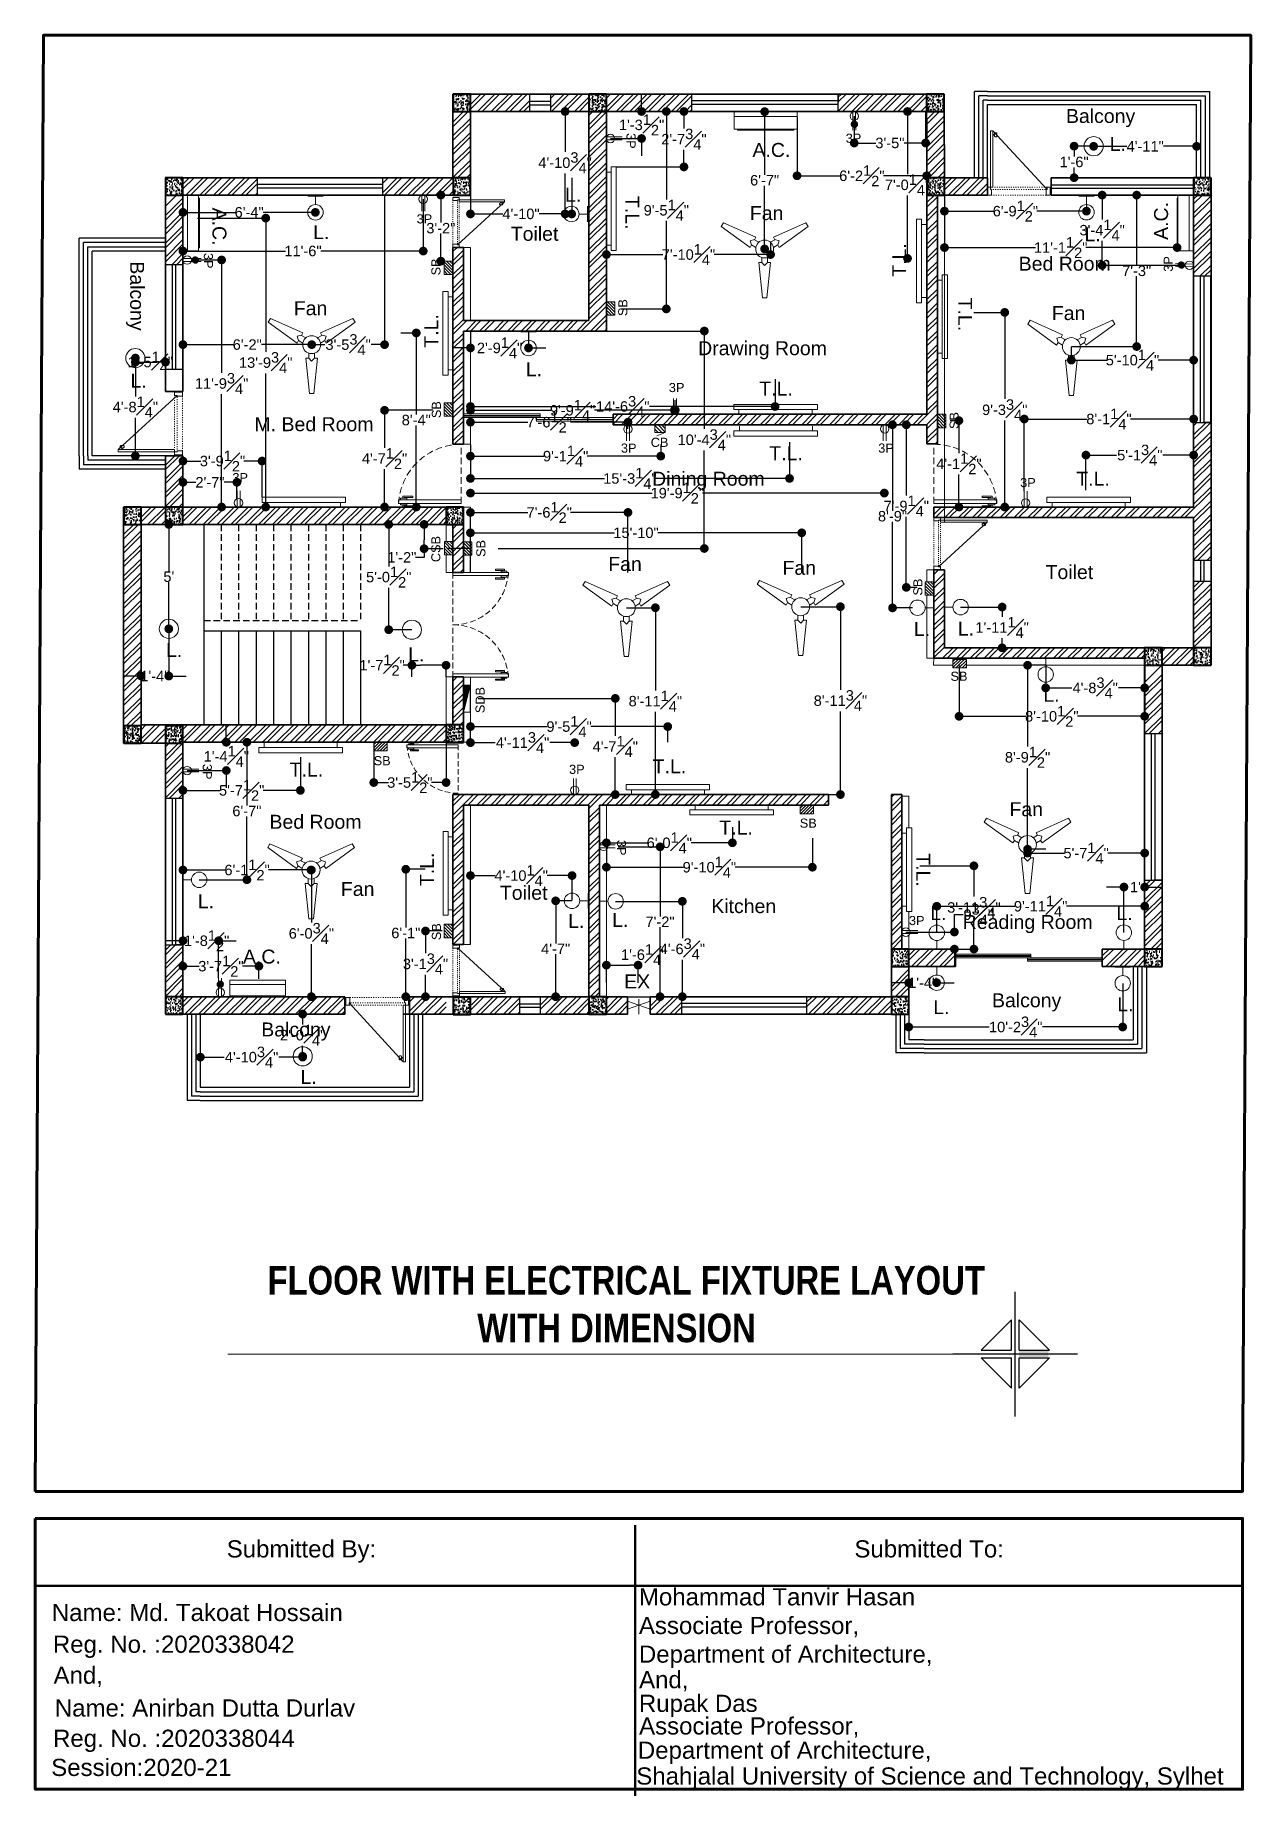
# Model space of a CAD drawing. Header units: inches. Extents: x 4161 to 8381, y 472 to 1500.
# Drawn here: x 7683 to 8381, y 490 to 1500 of the extents above; entities that cross this region are included whole.
import ezdxf

# ---------------------------------------------------------------- set-up
doc = ezdxf.new("R2010")
doc.units = ezdxf.units.IN
doc.header["$MEASUREMENT"] = 0
doc.linetypes.add('ACAD_ISO03W100', pattern=[30, 12, -18])
doc.linetypes.add('HIDDEN', pattern=[0.375, 0.25, -0.125])
doc.layers.get('0').update_dxf_attribs({"lineweight": 35})
for name, color, linetype, lineweight in [('0.Columns', 1, 'Continuous', 35), ('1.Wall', 7, 'Continuous', 35), ('Beam', 170, 'Continuous', 15), ('Box', 7, 'Continuous', 15), ('Doors & Furni', 20, 'Continuous', 5), ('E_Elements', 7, 'Continuous', 15), ('E_FITTINGS', 7, 'Continuous', 15), ('Hatch', 7, 'Continuous', 15)]:
    doc.layers.add(name, color=color, linetype=linetype, lineweight=lineweight)
for name, color, linetype in [('3.Windows', 130, 'Continuous'), ('4.Hatch', 14, 'Continuous'), ('5.Texts', 50, 'Continuous'), ('6.Stairs', 161, 'Continuous'), ('7.Dimention', 8, 'Continuous'), ('8.Balcony', 90, 'Continuous'), ('9.Vent', 130, 'Continuous'), ('Electrical Components', 170, 'Continuous'), ('rod', 252, 'Continuous'), ('tex', 21, 'Continuous'), ('Wires', 90, 'Continuous'), ('wood', 20, 'Continuous')]:
    doc.layers.add(name, color=color, linetype=linetype)
doc.styles.get("Standard").update_dxf_attribs({"font": 'arial.ttf'})
doc.dimstyles.get("Standard").update_dxf_attribs({"dimtxt": 6, "dimasz": 5, "dimexe": 0.18, "dimexo": 0.0625, "dimgap": 0.09, "dimtad": 0, "dimtih": 1, "dimtoh": 1, "dimzin": 0, "dimdsep": 46, "dimlunit": 4, "dimtxsty": 'Standard', "dimblk": 'DOT', "dimcen": 0.09, "dimadec": 0, "dimazin": 0, "dimtfac": 1, "dimtofl": 0, "dimtmove": 0, "dimatfit": 3, "dimfxl": 1, "dimfrac": 1, "dimtolj": 1, "dimtzin": 0, "dimarcsym": 0})

msp = doc.modelspace()

# ---------------------------------------------------------------- texts
at = {"layer": '5.Texts', "color": 2, "true_color": 0xf1eb1f, "char_height": 8, "attachment_point": 1}
for s, insert in [('\\pxqc;Balcony', (8239.239, 1457.607)), ('\\pxqc;Toilet', (7914.434, 1390.009)), ('\\pxqc;Bed Room', (8218.669, 1372.851)), ('\\pxqc;Drawing Room', (8045.24, 1324.347)), ('\\pxqc;M. Bed Room', (7787.861, 1280.734)), ('\\pxqc;Dining Room', (8014.178, 1249.451)), ('\\pxqc;Toilet', (8221.336, 1195.876)), ('\\pxqc;Bed Room', (7788.713, 1052.562)), ('\\pxqc;Toilet', (7908.187, 1011.834)), ('\\pxqc;Kitchen', (8034.457, 1004.169)), ('\\pxqc;Reading Room', (8197.384, 995.076)), ('\\pxqc;Balcony', (8196.798, 950.137)), ('\\pxqc;Balcony', (7777.457, 933.384))]:
    msp.add_mtext_dynamic_manual_height_columns(s, width=110.71706, gutter_width=1, heights=[35.636], dxfattribs=dict(at, insert=insert))
at = {"layer": '5.Texts', "color": 7, "attachment_point": 1}
for s, width, gutter_width, heights, insert, char_height, rotation in [('\\pxqc;3P', 72.40653, 0.654, [23.305], (8027.77, 1475.537), 5.2318, 270), ('\\pxqc;T.L.', 110.71706, 1, [35.636], (8029.902, 1453.453), 8, 270), ('\\pxqc;A.C.', 110.71706, 1, [35.636], (7792.93, 1445.529), 8, 270), ('\\pxqc;A.C.', 110.71706, 1, [35.636], (8325.31, 1338.012), 8, 90), ('\\pxqc;3P', 72.40653, 0.654, [23.305], (7785.244, 1406.752), 5.2318, 270), ('\\pxqc;T.L.', 110.71706, 1, [35.636], (8175.004, 1315.618), 8, 90), ('\\pxqc;SB', 72.40653, 0.654, [23.305], (7910.55, 1330.812), 5.2318, 90), ('\\pxqc;3P', 72.40653, 0.654, [23.305], (8330.822, 1332.491), 5.2318, 90), ('\\pxqc;SB', 72.40653, 0.654, [23.305], (8017.797, 1307.438), 5.2318, 90), ('\\pxqc;T.L.', 110.71706, 1, [35.636], (8220.88, 1395.125), 8, 270), ('\\pxqc;T.L.', 110.71706, 1, [35.636], (7906.497, 1274.912), 8, 90), ('\\pxqc;SB', 72.40653, 0.654, [23.305], (7910.818, 1248.883), 5.2318, 90), ('\\pxqc;SB', 72.40653, 0.654, [23.305], (8207.944, 1242.63), 5.2318, 90), ('\\pxqc;CSB', 72.40653, 0.654, [23.305], (7910.5, 1168.882), 5.2318, 90), ('\\pxqc;SB', 72.40653, 0.654, [23.305], (7936.341, 1169.228), 5.2318, 90), ('\\pxqc;SB', 72.40653, 0.654, [23.305], (8187.1, 1147.064), 5.2318, 90), ('\\pxqc;SDB', 72.40653, 0.654, [23.305], (7935.9, 1082.208), 5.2318, 90), ('\\pxqc;3P', 72.40653, 0.654, [23.305], (7784.584, 1113.503), 5.2318, 270), ('\\pxqc;3P', 72.40653, 0.654, [23.305], (8022.279, 1069.886), 5.2318, 270), ('\\pxqc;T.L.', 110.71706, 1, [35.636], (7904.013, 965.903), 8, 90), ('\\pxqc;T.L.', 110.71706, 1, [35.636], (8196.805, 1076.264), 8, 270), ('\\pxqc;SB', 72.40653, 0.654, [23.305], (7910.848, 949.28), 5.2318, 90)]:
    msp.add_mtext_dynamic_manual_height_columns(s, width=width, gutter_width=gutter_width, heights=heights, dxfattribs=dict(at, insert=insert, char_height=char_height, rotation=rotation))
for s, width, gutter_width, heights, insert, char_height in [('\\pxqc;A.C.', 110.71706, 1, [35.636], (8050.338, 1438.137), 8), ('\\pxqc;3P', 72.40653, 0.654, [23.305], (8116.616, 1443.483), 5.2318), ('\\pxqc;L.', 110.71706, 1, [35.636], (8249.125, 1441.545), 8), ('\\pxqc;L.', 110.71706, 1, [35.636], (7936.581, 1412.416), 8), ('\\pxqc;3P', 72.40653, 0.654, [23.305], (7870.383, 1397.191), 5.2318), ('\\pxqc;Fan', 110.71706, 1, [35.636], (8047.6, 1401.874), 8), ('\\pxqc;L.', 110.71706, 1, [35.636], (7792.026, 1390.941), 8), ('\\pxqc;L.', 110.71706, 1, [35.636], (8234.67, 1389.745), 8), ('\\pxqc;Fan', 110.71706, 1, [35.636], (7785.882, 1347.289), 8), ('\\pxqc;Fan', 110.71706, 1, [35.636], (8220.88, 1344.508), 8), ('\\pxqc;L.', 110.71706, 1, [35.636], (7687.176, 1305.698), 8), ('\\pxqc;L.', 110.71706, 1, [35.636], (7914.068, 1312.29), 8), ('\\pxqc;3P', 72.40653, 0.654, [23.305], (8015.111, 1300.396), 5.2318), ('\\pxqc;T.L.', 110.71706, 1, [35.636], (8052.999, 1301.178), 8), ('\\pxqc;3P', 72.40653, 0.654, [23.305], (7987.613, 1265.651), 5.2318), ('\\pxqc;CB', 72.40653, 0.654, [23.305], (8005.302, 1268.944), 5.2318), ('\\pxqc;T.L.', 110.71706, 1, [35.636], (8058.759, 1264.07), 8), ('\\pxqc;3P', 72.40653, 0.654, [23.305], (8135.28, 1265.642), 5.2318), ('\\pxqc;3P', 72.40653, 0.654, [23.305], (7764.643, 1248.705), 5.2318), ('\\pxqc;3P', 72.40653, 0.654, [23.305], (8216.708, 1245.836), 5.2318), ('\\pxqc;T.L.', 110.71706, 1, [35.636], (8234.908, 1249.443), 8), ('\\pxqc;Fan', 110.71706, 1, [35.636], (7966.34, 1200.561), 8), ('\\pxqc;Fan', 110.71706, 1, [35.636], (8066.348, 1198.307), 8), ('\\pxqc;L.', 110.71706, 1, [35.636], (8136.754, 1163.181), 8), ('\\pxqc;L.', 110.71706, 1, [35.636], (8161.948, 1163.438), 8), ('\\pxqc;L.', 110.71706, 1, [35.636], (7707.587, 1151.112), 8), ('\\pxqc;L.', 110.71706, 1, [35.636], (7846.584, 1148.593), 8), ('\\pxqc;SB', 72.40653, 0.654, [23.305], (8177.116, 1134.704), 5.2318), ('\\pxqc;L.', 110.71706, 1, [35.636], (8211.05, 1125.425), 8), ('\\pxqc;T.L.', 110.71706, 1, [35.636], (7783.505, 1082.531), 8), ('\\pxqc;SB', 72.40653, 0.654, [23.305], (7846.12, 1086.232), 5.2318), ('\\pxqc;3P', 72.40653, 0.654, [23.305], (7957.838, 1081.294), 5.2318), ('\\pxqc;T.L.', 110.71706, 1, [35.636], (7991.852, 1084.413), 8), ('\\pxqc;Fan', 110.71706, 1, [35.636], (8196.56, 1059.797), 8), ('\\pxqc;T.L.', 110.71706, 1, [35.636], (8030.096, 1049.237), 8), ('\\pxqc;SB', 72.40653, 0.654, [23.305], (8090.653, 1050.408), 5.2318), ('\\pxqc;Fan', 110.71706, 1, [35.636], (7812.906, 1014.028), 8), ('\\pxqc;L.', 110.71706, 1, [35.636], (7725.808, 1006.977), 8), ('\\pxqc;L.', 110.71706, 1, [35.636], (7938.365, 995.707), 8), ('\\pxqc;L.', 110.71706, 1, [35.636], (7963.642, 996.239), 8), ('\\pxqc;3P', 72.40653, 0.654, [23.305], (8152.889, 994.53), 5.2318), ('\\pxqc;L.', 110.71706, 1, [35.636], (8146.149, 1000.147), 8), ('\\pxqc;L.', 110.71706, 1, [35.636], (8252.961, 1000.147), 8), ('\\pxqc;A.C.', 110.71706, 1, [35.636], (7757.972, 975.206), 8), ('\\pxqc;EX', 110.71706, 1, [35.636], (7973.283, 960.935), 8), ('\\pxqc;L.', 110.71706, 1, [35.636], (8147.886, 946.186), 8), ('\\pxqc;L.', 110.71706, 1, [35.636], (8253.498, 947.862), 8), ('\\pxqc;L.', 110.71706, 1, [35.636], (7784.784, 906.16), 8)]:
    msp.add_mtext_dynamic_manual_height_columns(s, width=width, gutter_width=gutter_width, heights=heights, dxfattribs=dict(at, insert=insert, char_height=char_height))
at = {"layer": '5.Texts', "color": 2, "true_color": 0xf1eb1f, "insert": (7745.731, 1405.68), "char_height": 8, "attachment_point": 1, "rotation": 270}
msp.add_mtext_dynamic_manual_height_columns('\\pxqc;Balcony', width=110.71706, gutter_width=1, heights=[35.636], dxfattribs=at)
at = {"layer": '5.Texts', "color": 2, "true_color": 0xf1eb1f, "insert": (7811.359, 793.697), "char_height": 16.41918, "width": 837.02362, "attachment_point": 1}
msp.add_mtext('{\\fSwis721 Cn BT|b1|i0|c0|p34;\\C256; FLOOR WITH ELECTRICAL FIXTURE LAYOUT \\P                        WITH DIMENSION   }', dxfattribs=at)

# ---------------------------------------------------------------- blocks, each defined once
blk = doc.blocks.new('Window7')
at = {"layer": '3.Windows'}
for p, q in [((4180.8, 1757.9), (4096.8, 1757.9)), ((4096.8, 1757.9), (4096.8, 1747.9)), ((4180.8, 1747.9), (4180.8, 1757.9)), ((4180.8, 1747.9), (4180.8, 1757.9)), ((4180.8, 1757.9), (4180.8, 1753.2)), ((4180.8, 1753.2), (4180.8, 1753.2)), ((4096.8, 1747.9), (4180.8, 1747.9))]:
    blk.add_line(p, q, dxfattribs=at)
at = {"layer": '3.Windows', "color": 141, "true_color": 0xadddf7}
for p, q in [((4180.8, 1753.9), (4096.8, 1753.9)), ((4180.8, 1751.9), (4096.8, 1751.9))]:
    blk.add_line(p, q, dxfattribs=at)
blk = doc.blocks.new('window6')
at = {"layer": '3.Windows', "color": 141, "true_color": 0xadddf7}
for p, q in [((4180.7, 1736.8), (4108.7, 1736.8)), ((4180.7, 1734.8), (4108.7, 1734.8))]:
    blk.add_line(p, q, dxfattribs=at)
at = {"layer": '3.Windows'}
blk.add_lwpolyline([(4180.7, 1740.8), (4108.7, 1740.8), (4108.7, 1730.8), (4180.7, 1730.8)], close=True, dxfattribs=at)
blk = doc.blocks.new('window7 virtical')
at = {"layer": '3.Windows', "color": 141, "true_color": 0xadddf7}
for p, q in [((4405.5, 1605.9), (4405.5, 1689.9)), ((4407.5, 1605.9), (4407.5, 1689.9))]:
    blk.add_line(p, q, dxfattribs=at)
at = {"layer": '3.Windows'}
for p, q in [((4401.5, 1605.9), (4411.5, 1605.9)), ((4411.5, 1605.9), (4406.8, 1605.9)), ((4406.8, 1605.9), (4406.8, 1605.9))]:
    blk.add_line(p, q, dxfattribs=at)
blk.add_lwpolyline([(4411.5, 1605.9), (4411.5, 1689.9), (4401.5, 1689.9), (4401.5, 1605.9)], close=True, dxfattribs=at)
blk = doc.blocks.new('Vent')
at = {"layer": '9.Vent'}
for p, q in [((-12, -3.9), (-12, 6.1)), ((-12, 3.8), (-12, 6.1)), ((0, -3.9), (0, 6.1))]:
    blk.add_line(p, q, dxfattribs=at)
at = {"layer": '9.Vent', "color": 5}
for p, q in [((-12, 2), (0, 2)), ((-12, 0), (0, 0))]:
    blk.add_line(p, q, dxfattribs=at)
blk = doc.blocks.new('Dd2')
at = {"layer": 'rod', "lineweight": 13}
blk.add_lwpolyline([(-36.5, 41), (-2, 3.5)], dxfattribs=at)
blk.add_lwpolyline([(-36.5, 38.75), (-35.5, 38.75), (-35.5, 39.25, -0.4142136), (-35, 39.75), (-34.5, 39.75, -0.4142136), (-34, 39.25), (-34, 37.75, -0.4142136), (-34.5, 37.25), (-35, 37.25, -0.4142136), (-35.5, 37.75), (-35.5, 38.25), (-36.5, 38.25)], format="xyb", dxfattribs=at)
at = {"layer": 'rod', "linetype": 'ACAD_ISO03W100', "lineweight": 13, "ltscale": 0.05}
for points in [[(-3, 3.5), (-37.5, 3.5)], [(-2, 5), (-36.5, 5)], [(-2.5, 0), (-37.5, 0)]]:
    blk.add_lwpolyline(points, dxfattribs=at)
at = {"layer": 'wood', "lineweight": 13}
for points in [[(-36.5, 41), (-38, 41), (-38, 5), (-36.5, 5)], [(-40, 0), (-40, 5), (-38, 5), (-38, 3.5), (-37.5, 3.5), (-37.5, 0)], [(0, 0), (0, 5), (-2, 5), (-2, 3.5), (-2.5, 3.5), (-2.5, 0)]]:
    blk.add_lwpolyline(points, close=True, dxfattribs=at)
blk = doc.blocks.new('Door')
at = {"layer": 'Doors & Furni', "color": 20}
for p, q in [((4001.9, 980.9), (4000.6, 980.9)), ((4000.6, 980.9), (4000.6, 975.1)), ((4001.3, 975.1), (4001.3, 980.1)), ((4001.3, 980.1), (4001.9, 980.1)), ((4002.7, 982.3), (4001.9, 982.3)), ((4001.9, 982.3), (4001.9, 978.6)), ((4004.7, 983.4), (4002.7, 983.4)), ((4002.7, 983.4), (4002.7, 947.4)), ((4004.7, 947.4), (4004.7, 983.4)), ((4004.7, 982.3), (4005.6, 982.3)), ((4005.6, 982.3), (4005.6, 978.6)), ((4005.6, 980.9), (4006.9, 980.9)), ((4006.1, 980.1), (4005.6, 980.1)), ((4006.1, 975.1), (4006.1, 980.1)), ((4006.9, 980.9), (4006.9, 975.1)), ((4000.6, 975.1), (4001.3, 975.1)), ((4001.9, 978.6), (4002.7, 978.6)), ((4005.6, 978.6), (4004.7, 978.6)), ((4006.9, 975.1), (4006.1, 975.1)), ((4002.7, 947.4), (4004.7, 947.4))]:
    blk.add_line(p, q, dxfattribs=at)
at = {"layer": 'Doors & Furni', "color": 1, "linetype": 'HIDDEN', "ltscale": 15}
blk.add_line((4002.7, 947.4), (4036.6, 947.4), dxfattribs=at)
blk.add_arc((4000.6, 947.4), 36, 0, 86.583, dxfattribs=at)
blk = doc.blocks.new('Main door')
at = {"layer": 'Doors & Furni', "color": 20, "rotation": 270}
blk.add_blockref('Door', (2262.3, 5102.4), dxfattribs=at)
at = {"layer": 'Doors & Furni', "color": 20, "xscale": -1, "rotation": 270}
blk.add_blockref('Door', (2262.3, -2970.8), dxfattribs=at)
blk = doc.blocks.new('Hatch')
at = {"layer": '4.Hatch', "color": 244, "linetype": 'Continuous', "true_color": 0x991b1e}
for p, q in [((3054.7, 1312.6), (3058.4, 1316.3)), ((3054.7, 1309.9), (3061.1, 1316.3)), ((3056.4, 1306.3), (3066.4, 1316.3)), ((3059.1, 1306.3), (3069.1, 1316.3)), ((3064.4, 1306.3), (3074.4, 1316.3)), ((3067, 1306.3), (3077, 1316.3)), ((3072.3, 1306.3), (3082.3, 1316.3)), ((3075, 1306.3), (3085, 1316.3)), ((3080.3, 1306.3), (3090.3, 1316.3)), ((3082.9, 1306.3), (3092.9, 1316.3)), ((3088.2, 1306.3), (3097.4, 1315.5)), ((3044.7, 1299.9), (3051.1, 1306.3)), ((3044.7, 1294.6), (3054.7, 1304.6)), ((3090.9, 1306.3), (3097.4, 1312.8)), ((3096.2, 1306.3), (3097.4, 1307.5)), ((3044.7, 1292), (3054.7, 1302)), ((3044.7, 1286.7), (3054.7, 1296.7)), ((3044.7, 1284), (3054.7, 1294)), ((3044.7, 1278.7), (3054.7, 1288.7)), ((3044.7, 1276.1), (3054.7, 1286.1)), ((3044.7, 1270.8), (3054.7, 1280.8)), ((3044.7, 1268.1), (3054.7, 1278.1)), ((3048.3, 1266.4), (3054.7, 1272.8)), ((3051, 1266.4), (3054.7, 1270.2)), ((3044.7, 1151.4), (3049.9, 1156.6)), ((3044.7, 1148.8), (3052.6, 1156.6)), ((3044.7, 1143.5), (3054.7, 1153.5)), ((3044.7, 1140.8), (3054.7, 1150.8)), ((3044.7, 1135.5), (3054.7, 1145.5)), ((3044.7, 1132.9), (3054.7, 1142.9)), ((3044.7, 1127.6), (3054.7, 1137.6)), ((3047.1, 1127.3), (3054.7, 1134.9)), ((3030.7, 1121.5), (3036.5, 1127.3)), ((3030.7, 1118.9), (3039.2, 1127.3)), ((3034.5, 1117.3), (3044.5, 1127.3)), ((3037.1, 1117.3), (3044.7, 1124.9)), ((3052.4, 1127.3), (3054.7, 1129.6)), ((3054.7, 1121.7), (3060.4, 1127.3)), ((3054.7, 1119), (3063, 1127.3)), ((3058.3, 1117.3), (3068.3, 1127.3)), ((3061, 1117.3), (3071, 1127.3)), ((3066.3, 1117.3), (3076.3, 1127.3)), ((3068.9, 1117.3), (3078.9, 1127.3)), ((3074.2, 1117.3), (3084.2, 1127.3)), ((3076.9, 1117.3), (3086.9, 1127.3)), ((3082.2, 1117.3), (3092.2, 1127.3)), ((3084.8, 1117.3), (3094.8, 1127.3)), ((3090.1, 1117.3), (3100.1, 1127.3)), ((3092.8, 1117.3), (3102.8, 1127.3)), ((3098.1, 1117.3), (3108.1, 1127.3)), ((3100.7, 1117.3), (3110.7, 1127.3)), ((3106.1, 1117.3), (3116.1, 1127.3)), ((3108.7, 1117.3), (3118.7, 1127.3)), ((3114, 1117.3), (3124, 1127.3)), ((3116.7, 1117.3), (3126.7, 1127.3)), ((3122, 1117.3), (3132, 1127.3)), ((3124.6, 1117.3), (3134.6, 1127.3)), ((3129.9, 1117.3), (3139.9, 1127.3)), ((3132.6, 1117.3), (3142.6, 1127.3)), ((3137.9, 1117.3), (3147.9, 1127.3)), ((3140.5, 1117.3), (3150.5, 1127.3)), ((3145.8, 1117.3), (3155.8, 1127.3)), ((3148.5, 1117.3), (3158.5, 1127.3)), ((3153.8, 1117.3), (3163.8, 1127.3)), ((3156.4, 1117.3), (3166.4, 1127.3)), ((3161.7, 1117.3), (3171.7, 1127.3)), ((3164.4, 1117.3), (3174.4, 1127.3)), ((3169.7, 1117.3), (3179.7, 1127.3)), ((3172.3, 1117.3), (3182.3, 1127.3)), ((3177.6, 1117.3), (3187.6, 1127.3)), ((3180.3, 1117.3), (3190.3, 1127.3)), ((3185.6, 1117.3), (3195.6, 1127.3)), ((3188.3, 1117.3), (3198.3, 1127.3)), ((3193.6, 1117.3), (3203.6, 1127.3)), ((3196.2, 1117.3), (3205.7, 1126.8)), ((3201.5, 1117.3), (3205.7, 1121.5)), ((3042.4, 1117.3), (3044.7, 1119.6)), ((3204.2, 1117.3), (3205.7, 1118.9)), ((3209.7, 1114.9), (3212.1, 1117.3)), ((3209.7, 1109.6), (3215.7, 1115.6)), ((3209.7, 1107), (3215.7, 1113)), ((3209.7, 1101.7), (3215.7, 1107.7)), ((3209.7, 1099), (3215.7, 1105)), ((3209.7, 1093.7), (3215.7, 1099.7)), ((3209.7, 1091), (3215.7, 1097)), ((3213.8, 1089.8), (3215.7, 1091.7))]:
    blk.add_line(p, q, dxfattribs=at)
blk = doc.blocks.new('FAN')
at = {"layer": 'E_Elements'}
for p, q in [((-23.6, 15.1), (-24.9, 12.9)), ((-24.9, 12.9), (-8.4, 0.9)), ((-5, 6.8), (-23.6, 15.1)), ((23.6, 15.1), (5, 6.8)), ((8.4, 0.9), (24.9, 12.9)), ((24.9, 12.9), (23.6, 15.1)), ((-8.4, 0.9), (-7.5, 2.4)), ((-8.3, 4.8), (-5.9, 5.4)), ((-7.6, 2.4), (-8.3, 4.8)), ((-7.5, 2.4), (-5.1, 0.9)), ((-5.8, 5.3), (-5, 6.8)), ((-3.3, 3.9), (-5.8, 5.3)), ((5.8, 5.3), (3.3, 3.9)), ((5, 6.8), (5.8, 5.3)), ((5.1, 0.9), (7.5, 2.4)), ((8.3, 4.8), (5.9, 5.4)), ((7.5, 2.4), (8.4, 0.9)), ((7.6, 2.4), (8.3, 4.8)), ((-3.4, -7.7), (-1.3, -28)), ((-1.7, -7.7), (-3.4, -7.7)), ((-1.7, -4.8), (-1.7, -7.7)), ((-1.7, -7.8), (0, -9.5)), ((0, -9.5), (1.7, -7.8)), ((1.3, -28), (3.4, -7.7)), ((1.7, -7.7), (1.7, -4.8)), ((3.4, -7.7), (1.7, -7.7)), ((-1.3, -28), (1.3, -28))]:
    blk.add_line(p, q, dxfattribs=at)
for start, end in [(360, 180), (180, 0)]:
    blk.add_arc((0, 0), 5.14, start, end, dxfattribs=at)
blk = doc.blocks.new('AC')
at = {"layer": 'E_Elements'}
for p, q in [((5826.63, 1009.16), (5858.63, 1009.16)), ((5826.63, 1000.16), (5826.63, 1009.16)), ((5828.29, 1009.63), (5856.95, 1009.63)), ((5828.29, 1009.63), (5828.29, 1009.16)), ((5856.95, 1009.63), (5856.95, 1009.16)), ((5858.63, 1009.16), (5858.63, 1009.16)), ((5858.63, 1009.16), (5858.63, 1000.16)), ((5826.63, 1002.72), (5858.63, 1002.72)), ((5858.63, 1000.16), (5826.63, 1000.16))]:
    blk.add_line(p, q, dxfattribs=at)
blk = doc.blocks.new('O')
at = {"layer": 'E_Elements', "ltscale": 4}
for p, q in [((9523.6, 2111.6), (9520.9, 2111.6)), ((9523.6, 2069.7), (9520.9, 2069.7))]:
    blk.add_line(p, q, dxfattribs=at)
at = {"layer": 'E_Elements', "ltscale": 0.01}
blk.add_lwpolyline([(9526.6, 2066.6), (9526.6, 2114.6), (9523.6, 2114.6), (9523.6, 2066.6)], close=True, dxfattribs=at)
blk = doc.blocks.new('A$C482B25E6')
at = {"layer": 'E_FITTINGS'}
for p, q in [((0, 0), (0, 7.1)), ((3.9, 3.55), (0, 3.55))]:
    blk.add_line(p, q, dxfattribs=at)
blk.add_circle((7.45, 3.55), 3.55, dxfattribs=at)
blk = doc.blocks.new('2')
at = {"layer": 'Hatch', "ltscale": 0.01}
h = blk.add_hatch(dxfattribs=at)
h.set_pattern_fill('ANSI31', color=256, scale=10, style=0)
h.paths.add_polyline_path([(7846.8, 2035.9), (7842, 2035.9), (7842, 2028.2), (7846.8, 2028.2)])
at = {"layer": 'E_Elements'}
blk.add_lwpolyline([(7842, 2028.2), (7846.8, 2028.2), (7846.8, 2035.9), (7842, 2035.9)], close=True, dxfattribs=at)
blk = doc.blocks.new('A$C50C60B13')
at = {"layer": 'E_Elements'}
for p, q in [((0, 6.1), (0, 0)), ((24.9, 6.1), (0, 0)), ((0, 6.1), (24.9, 6.1)), ((0.1, 0), (0.1, 0)), ((0.2, 0), (0.3, 0.1)), ((0.4, 0), (0.6, 0.1)), ((0.6, 0), (0.8, 0.2)), ((0.8, 0), (1, 0.3)), ((0.9, 0), (1.3, 0.3)), ((1.1, 0), (1.5, 0.4)), ((1.3, 0), (1.7, 0.4)), ((1.5, 0), (2, 0.5)), ((1.7, 0), (2.2, 0.5)), ((1.8, 0), (2.4, 0.6)), ((2, 0), (2.7, 0.7)), ((2.2, 0), (2.9, 0.7)), ((2.4, 0), (3.1, 0.8)), ((2.5, 0), (3.4, 0.8)), ((2.7, 0), (3.6, 0.9)), ((2.9, 0), (3.8, 0.9)), ((3.1, 0), (4.1, 1)), ((3.2, 0), (4.3, 1.1)), ((3.4, 0), (4.5, 1.1)), ((3.6, 0), (4.8, 1.2)), ((3.8, 0), (5, 1.2)), ((4, 0), (5.2, 1.3)), ((4.1, 0), (5.5, 1.3)), ((4.3, 0), (5.7, 1.4)), ((4.5, 0), (5.9, 1.5)), ((4.7, 0), (6.2, 1.5)), ((4.8, 0), (6.4, 1.6)), ((5, 0), (6.6, 1.6)), ((5.2, 0), (6.9, 1.7)), ((5.4, 0), (7.1, 1.7)), ((5.5, 0), (7.3, 1.8)), ((5.7, 0), (7.6, 1.9)), ((5.9, 0), (7.8, 1.9)), ((6.1, 0), (8, 2)), ((6.3, 0), (8.3, 2)), ((6.4, 0), (8.5, 2.1)), ((6.6, 0), (8.7, 2.1)), ((6.8, 0), (9, 2.2)), ((7, 0), (9.2, 2.3)), ((7.1, 0), (9.4, 2.3)), ((7.3, 0), (9.7, 2.4)), ((7.5, 0), (9.9, 2.4)), ((7.7, 0), (10.1, 2.5)), ((7.8, 0), (10.4, 2.5)), ((8, 0), (10.6, 2.6)), ((8.2, 0), (10.9, 2.7)), ((8.4, 0), (11.1, 2.7)), ((8.6, 0), (11.3, 2.8)), ((8.7, 0), (11.6, 2.8)), ((8.9, 0), (11.8, 2.9)), ((9.1, 0), (12, 2.9)), ((9.3, 0), (12.3, 3)), ((9.4, 0), (12.5, 3.1)), ((9.6, 0), (12.7, 3.1)), ((9.8, 0), (13, 3.2)), ((10, 0), (13.2, 3.2)), ((10.1, 0), (13.4, 3.3)), ((10.3, 0), (13.7, 3.3)), ((10.5, 0), (13.9, 3.4)), ((10.7, 0), (14.1, 3.5)), ((10.8, 0), (14.4, 3.5)), ((11, 0), (14.6, 3.6)), ((11.2, 0), (14.8, 3.6)), ((11.4, 0), (15.1, 3.7)), ((11.6, 0), (15.3, 3.7)), ((11.7, 0), (15.5, 3.8)), ((11.9, 0), (15.8, 3.9)), ((12.1, 0), (16, 3.9)), ((12.3, 0), (16.2, 4)), ((12.4, 0), (16.5, 4)), ((12.6, 0), (16.7, 4.1)), ((12.8, 0), (16.9, 4.1)), ((13, 0), (17.2, 4.2)), ((13.1, 0), (17.4, 4.3)), ((13.3, 0), (17.6, 4.3)), ((13.5, 0), (17.9, 4.4)), ((13.7, 0), (18.1, 4.4)), ((13.9, 0), (18.3, 4.5)), ((14, 0), (18.6, 4.5)), ((14.2, 0), (18.8, 4.6)), ((14.4, 0), (19, 4.7)), ((14.6, 0), (19.3, 4.7)), ((14.7, 0), (19.5, 4.8)), ((14.9, 0), (19.7, 4.8)), ((15.1, 0), (20, 4.9)), ((15.3, 0), (20.2, 4.9)), ((15.4, 0), (20.4, 5)), ((15.6, 0), (20.7, 5.1)), ((15.8, 0), (20.9, 5.1)), ((16, 0), (21.1, 5.2)), ((16.2, 0), (21.4, 5.2)), ((16.3, 0), (21.6, 5.3)), ((16.5, 0), (21.8, 5.3)), ((16.7, 0), (22.1, 5.4)), ((16.9, 0), (22.3, 5.5)), ((17, 0), (22.6, 5.5)), ((17.2, 0), (22.8, 5.6)), ((17.4, 0), (23, 5.6)), ((17.6, 0), (23.3, 5.7)), ((17.7, 0), (23.5, 5.7)), ((17.9, 0), (23.7, 5.8)), ((18.1, 0), (24, 5.9)), ((18.3, 0), (24.2, 5.9)), ((18.5, 0), (24.4, 6)), ((18.6, 0), (24.7, 6)), ((18.8, 0), (24.9, 6.1)), ((19, 0), (24.9, 5.9)), ((19.2, 0), (24.9, 5.7)), ((19.3, 0), (24.9, 5.5)), ((19.5, 0), (24.9, 5.4)), ((19.7, 0), (24.9, 5.2)), ((19.9, 0), (24.9, 5)), ((20, 0), (24.9, 4.8)), ((20.2, 0), (24.9, 4.7)), ((20.4, 0), (24.9, 4.5)), ((20.6, 0), (24.9, 4.3)), ((20.7, 0), (24.9, 4.1)), ((20.9, 0), (24.9, 4)), ((21.1, 0), (24.9, 3.8)), ((21.3, 0), (24.9, 3.6)), ((21.5, 0), (24.9, 3.4)), ((21.6, 0), (24.9, 3.3)), ((21.8, 0), (24.9, 3.1)), ((22, 0), (24.9, 2.9)), ((22.2, 0), (24.9, 2.7)), ((22.3, 0), (24.9, 2.5)), ((22.5, 0), (24.9, 2.4)), ((22.7, 0), (24.9, 2.2)), ((22.9, 0), (24.9, 2)), ((23, 0), (24.9, 1.8)), ((23.2, 0), (24.9, 1.7)), ((23.4, 0), (24.9, 1.5)), ((23.6, 0), (24.9, 1.3)), ((23.8, 0), (24.9, 1.1)), ((23.9, 0), (24.9, 1)), ((24.1, 0), (24.9, 0.8)), ((24.3, 0), (24.9, 0.6)), ((24.5, 0), (24.9, 0.4)), ((24.6, 0), (24.9, 0.2)), ((24.8, 0), (24.9, 0.1)), ((24.9, 6.1), (24.9, 0)), ((0, 0), (24.9, 0))]:
    blk.add_line(p, q, dxfattribs=at)
blk = doc.blocks.new('l')
at = {"layer": 'Hatch', "ltscale": 0.01}
h = blk.add_hatch(dxfattribs=at)
h.set_pattern_fill('ANSI31', color=256, scale=10, style=0)
h.set_pattern_definition([(45, (-245.7583, -15.9394), (-0.88388348, 0.88388348), [])])
h.paths.add_polyline_path([(7980.58, 2127.19), (7980.58, 2132.19), (7977.08, 2132.19), (7977.08, 2127.19)])
at = {"layer": 'E_FITTINGS', "ltscale": 0.01}
blk.add_line((7980.58, 2132.19), (7982.15, 2128.25), dxfattribs=at)
blk.add_lwpolyline([(7977.08, 2127.19), (7980.58, 2127.19), (7980.58, 2132.19), (7977.08, 2132.19)], close=True, dxfattribs=at)
blk = doc.blocks.new('Column2.0')
at = {"layer": '0.Columns', "true_color": 0x991b1e}
h = blk.add_hatch(dxfattribs=at)
h.set_pattern_fill('AR-CONC', color=244, scale=0.54)
h.set_pattern_definition([(50, (868.9964, 332.3348), (3.873205, -0.3388615), [0.405, -4.455]), (355, (868.9964, 332.335), (-0.7492572, 4.0618375), [0.324, -3.564]), (100.45144, (869.319, 332.3066), (3.1239478, 3.722976), [0.344197, -3.7861674]), (46.1842, (868.9964, 333.415), (5.763103, -0.893804), [0.6075, -6.6825]), (96.63564, (869.4767, 333.3403), (5.0471745, 5.2602404), [0.516296, -5.679254]), (351.18416, (868.9964, 333.415), (5.0471745, 5.26024), [0.486, -5.346]), (21, (869.5364, 333.1448), (3.223298, -2.174142), [0.405, -4.455]), (326, (869.5364, 333.145), (1.3139028, 3.9158102), [0.324, -3.564]), (71.45144, (869.805, 332.9636), (4.537201, 1.7416682), [0.344197, -3.7861674]), (37.5, (868.9964, 332.3348), (0.0656632, 1.7976268), [0, -3.5208, 0, -3.618, 0, -3.5775]), (7.5, (868.9964, 332.3348), (1.4205755, 2.1298232), [0, -2.0628, 0, -3.4398, 0, -1.3635]), (327.5, (867.7922, 332.3348), (2.88264116, -0.1217963), [0, -1.35, 0, -4.212, 0, -5.589]), (317.5, (867.2522, 332.3348), (3.1492053, 0.5405669), [0, -1.755, 0, -2.7972, 0, -3.969])])
h.paths.add_polyline_path([(4674.9, 1327.6), (4674.9, 1337.6), (4664.9, 1337.6), (4664.9, 1327.6)])
at = {"layer": '0.Columns', "linetype": 'ACAD_ISO03W100', "lineweight": 40}
for p, q in [((4674.9, 1337.6), (4664.9, 1337.6)), ((4664.9, 1337.6), (4664.9, 1327.6)), ((4674.9, 1327.6), (4674.9, 1337.6)), ((4664.9, 1327.6), (4674.9, 1327.6))]:
    blk.add_line(p, q, dxfattribs=at)
blk = doc.blocks.new('1111111111111111')
at = {"layer": 'E_FITTINGS', "ltscale": 3}
for p, q in [((8001.1, 2853.8), (8010.2, 2853.8)), ((8001.1, 2852.1), (8010.2, 2852.1))]:
    blk.add_line(p, q, dxfattribs=at)
blk.add_circle((8003.4, 2853), 2.42, dxfattribs=at)
blk = doc.blocks.new('11111111111111111111')
at = {"layer": 'E_FITTINGS', "ltscale": 0.01}
for p, q in [((8001.1, 2842.2), (8011.5, 2842.2)), ((8001.1, 2840.5), (8011.5, 2840.5))]:
    blk.add_line(p, q, dxfattribs=at)
at = {"layer": 'E_FITTINGS'}
for p, q in [((8006.3, 2841.2), (8007.3, 2842.2)), ((8006.3, 2841.3), (8007.2, 2842.2)), ((8006.3, 2841.4), (8007.1, 2842.2)), ((8006.4, 2840.8), (8007.9, 2842.2)), ((8006.4, 2840.8), (8007.8, 2842.2)), ((8006.4, 2840.9), (8007.6, 2842.2)), ((8006.4, 2841), (8007.5, 2842.2)), ((8006.4, 2841.1), (8007.4, 2842.2)), ((8006.4, 2841.6), (8007, 2842.2)), ((8006.4, 2841.7), (8006.9, 2842.2)), ((8006.4, 2841.8), (8006.8, 2842.2)), ((8006.5, 2840.5), (8008.2, 2842.2)), ((8006.5, 2840.6), (8008.1, 2842.2)), ((8006.5, 2840.7), (8008, 2842.2)), ((8006.5, 2842), (8006.6, 2842.2)), ((8006.6, 2842.2), (8007.4, 2843)), ((8006.6, 2842.2), (8007.2, 2842.9)), ((8006.6, 2840.5), (8008.3, 2842.2)), ((8006.6, 2840.4), (8006.7, 2840.5)), ((8006.6, 2840.4), (8006.6, 2840.5)), ((8006.7, 2840.5), (8008.4, 2842.2)), ((8006.7, 2840.2), (8007, 2840.5)), ((8006.7, 2840.2), (8006.9, 2840.5)), ((8006.7, 2840.3), (8006.8, 2840.5)), ((8006.8, 2842.2), (8007.6, 2843)), ((8006.8, 2840.5), (8008.5, 2842.2)), ((8006.8, 2840.1), (8007.1, 2840.5)), ((8006.9, 2842.2), (8007.8, 2843.1)), ((8006.9, 2840.5), (8008.6, 2842.2)), ((8006.9, 2840), (8007.4, 2840.5)), ((8006.9, 2840.1), (8007.2, 2840.5)), ((8007, 2842.2), (8007.9, 2843.1)), ((8007, 2840.5), (8008.7, 2842.2)), ((8007, 2839.9), (8007.6, 2840.5)), ((8007, 2840), (8007.5, 2840.5)), ((8007.1, 2842.2), (8008, 2843.1)), ((8007.1, 2840.5), (8008.9, 2842.2)), ((8007.1, 2839.9), (8007.7, 2840.5)), ((8007.2, 2842.2), (8008.1, 2843.1)), ((8007.2, 2840.5), (8009, 2842.2)), ((8007.2, 2839.8), (8007.9, 2840.5)), ((8007.2, 2839.8), (8007.8, 2840.5)), ((8007.3, 2842.2), (8008.2, 2843.1)), ((8007.3, 2839.7), (8008, 2840.5)), ((8007.4, 2842.2), (8008.3, 2843.1)), ((8007.4, 2840.5), (8009.1, 2842.2)), ((8007.4, 2839.7), (8008.2, 2840.5)), ((8007.4, 2839.7), (8008.1, 2840.5)), ((8007.5, 2842.2), (8008.4, 2843.1)), ((8007.5, 2840.5), (8009.2, 2842.2)), ((8007.5, 2839.6), (8008.3, 2840.5)), ((8007.6, 2842.2), (8008.5, 2843.1)), ((8007.6, 2840.5), (8009.3, 2842.2)), ((8007.6, 2839.6), (8008.5, 2840.5)), ((8007.7, 2840.5), (8009.4, 2842.2)), ((8007.7, 2839.6), (8008.6, 2840.5)), ((8007.8, 2842.2), (8008.6, 2843.1)), ((8007.8, 2840.5), (8009.5, 2842.2)), ((8007.8, 2839.6), (8008.7, 2840.5)), ((8007.9, 2842.2), (8008.7, 2843)), ((8007.9, 2840.5), (8009.6, 2842.2)), ((8007.9, 2839.5), (8008.8, 2840.5)), ((8008, 2842.2), (8008.8, 2843)), ((8008, 2840.5), (8009.7, 2842.2)), ((8008, 2839.5), (8008.9, 2840.5)), ((8008.1, 2842.2), (8008.9, 2843)), ((8008.1, 2840.5), (8009.8, 2842.1)), ((8008.1, 2839.5), (8009, 2840.5)), ((8008.2, 2842.2), (8008.9, 2842.9)), ((8008.2, 2840.5), (8009.8, 2842)), ((8008.2, 2839.5), (8009.1, 2840.5)), ((8008.3, 2842.2), (8009, 2842.9)), ((8008.3, 2840.5), (8009.8, 2841.9)), ((8008.3, 2839.5), (8009.2, 2840.5)), ((8008.4, 2842.2), (8009.1, 2842.9)), ((8008.4, 2839.5), (8009.3, 2840.5)), ((8008.5, 2842.2), (8009.1, 2842.8)), ((8008.5, 2840.5), (8009.9, 2841.9)), ((8008.6, 2842.2), (8009.2, 2842.8)), ((8008.6, 2840.5), (8009.9, 2841.8)), ((8008.6, 2839.6), (8009.4, 2840.5)), ((8008.7, 2842.2), (8009.3, 2842.7)), ((8008.7, 2840.5), (8009.9, 2841.7)), ((8008.7, 2839.6), (8009.6, 2840.5)), ((8008.8, 2840.5), (8009.9, 2841.6)), ((8008.9, 2842.2), (8009.3, 2842.7)), ((8008.9, 2840.5), (8009.9, 2841.5)), ((8008.9, 2839.7), (8009.7, 2840.5)), ((8009, 2842.2), (8009.4, 2842.6)), ((8009, 2840.5), (8009.9, 2841.4)), ((8009.1, 2842.2), (8009.4, 2842.6)), ((8009.1, 2840.5), (8009.9, 2841.3)), ((8009.2, 2842.2), (8009.5, 2842.5)), ((8009.2, 2840.5), (8009.9, 2841.2)), ((8009.2, 2839.9), (8009.6, 2840.3)), ((8009.3, 2842.2), (8009.5, 2842.4)), ((8009.3, 2840.5), (8009.9, 2841)), ((8009.4, 2842.2), (8009.6, 2842.4)), ((8009.4, 2840.5), (8009.9, 2840.9)), ((8009.5, 2842.2), (8009.6, 2842.3)), ((8009.6, 2842.2), (8009.7, 2842.2)), ((8009.6, 2840.5), (8009.8, 2840.7)), ((8009.7, 2840.5), (8009.8, 2840.5))]:
    blk.add_line(p, q, dxfattribs=at)
at = {"layer": 'E_FITTINGS', "ltscale": 0.01}
blk.add_circle((8003.4, 2841.3), 2.42, dxfattribs=at)
at = {"layer": 'E_FITTINGS'}
blk.add_circle((8008.1, 2841.3), 1.8, dxfattribs=at)
blk = doc.blocks.new('_Dot')
at = {"color": 0, "linetype": 'ByBlock', "lineweight": -2}
blk.add_line((-0.5, 0), (-1, 0), dxfattribs=at)
at = {"color": 0, "linetype": 'ByBlock', "lineweight": 60, "const_width": 0.5}
blk.add_lwpolyline([(-0.25, 0, 1), (0.25, 0, 1)], format="xyb", close=True, dxfattribs=at)
blk = doc.blocks.new('*D203')
at = {"layer": '7.Dimention', "color": 0, "lineweight": -2, "transparency": 16777216}
for p, q in [((7768, 1239.5), (7768, 1243.5)), ((7773, 1243.4), (7775.4, 1243.4)), ((7794, 1243.4), (7791.6, 1243.4)), ((7799, 1233.9), (7799, 1243.5))]:
    blk.add_line(p, q, dxfattribs=at)
at = {"layer": 'Defpoints', "color": 0, "transparency": 16777216}
for p in [(7799, 1243.4), (7768, 1239.4), (7799, 1233.9)]:
    blk.add_point(p, dxfattribs=at)
at = {"layer": '7.Dimention', "color": 0, "lineweight": -2, "transparency": 16777216, "xscale": 5, "yscale": 5, "zscale": 5, "rotation": 180}
blk.add_blockref('_Dot', (7768, 1243.4), dxfattribs=at)
at = {"layer": '7.Dimention', "color": 0, "lineweight": -2, "transparency": 16777216, "xscale": 5, "yscale": 5, "zscale": 5}
blk.add_blockref('_Dot', (7799, 1243.4), dxfattribs=at)
at = {"layer": '7.Dimention', "color": 0, "transparency": 16777216, "insert": (7783.5, 1243.4), "char_height": 6, "attachment_point": 5}
blk.add_mtext('\\A1;2\'-7"', dxfattribs=at)
blk = doc.blocks.new('*D204')
at = {"layer": '7.Dimention', "color": 0, "lineweight": -2, "transparency": 16777216}
for p, q in [((7768, 1236.9), (7768, 1255.8)), ((7773, 1255.6), (7778.3, 1255.6)), ((7808.4, 1255.6), (7803, 1255.6)), ((7813.4, 1234.9), (7813.4, 1255.8))]:
    blk.add_line(p, q, dxfattribs=at)
at = {"layer": 'Defpoints', "color": 0, "transparency": 16777216}
for p in [(7813.4, 1255.6), (7768, 1236.8), (7813.4, 1234.9)]:
    blk.add_point(p, dxfattribs=at)
at = {"layer": '7.Dimention', "color": 0, "lineweight": -2, "transparency": 16777216, "xscale": 5, "yscale": 5, "zscale": 5, "rotation": 180}
blk.add_blockref('_Dot', (7768, 1255.6), dxfattribs=at)
at = {"layer": '7.Dimention', "color": 0, "lineweight": -2, "transparency": 16777216, "xscale": 5, "yscale": 5, "zscale": 5}
blk.add_blockref('_Dot', (7813.4, 1255.6), dxfattribs=at)
at = {"layer": '7.Dimention', "color": 0, "transparency": 16777216, "insert": (7790.7, 1255.6), "char_height": 6, "attachment_point": 5}
blk.add_mtext('\\A1;3\'-9{\\H1x;\\S1#2;}"', dxfattribs=at)
blk = doc.blocks.new('*D205')
at = {"layer": '7.Dimention', "color": 0, "lineweight": -2, "transparency": 16777216}
for p, q in [((7883.7, 1408.1), (7883.7, 1322.2)), ((7841.9, 1322.4), (7841.9, 1322.6)), ((7846.9, 1322.4), (7849.5, 1322.4)), ((7878.7, 1322.4), (7876.1, 1322.4))]:
    blk.add_line(p, q, dxfattribs=at)
at = {"layer": 'Defpoints', "color": 0, "transparency": 16777216}
for p in [(7883.7, 1408.2), (7841.9, 1322.4), (7841.9, 1322.4)]:
    blk.add_point(p, dxfattribs=at)
at = {"layer": '7.Dimention', "color": 0, "lineweight": -2, "transparency": 16777216, "xscale": 5, "yscale": 5, "zscale": 5, "rotation": 180}
blk.add_blockref('_Dot', (7841.9, 1322.4), dxfattribs=at)
at = {"layer": '7.Dimention', "color": 0, "lineweight": -2, "transparency": 16777216, "xscale": 5, "yscale": 5, "zscale": 5}
blk.add_blockref('_Dot', (7883.7, 1322.4), dxfattribs=at)
at = {"layer": '7.Dimention', "color": 0, "transparency": 16777216, "insert": (7862.8, 1322.4), "char_height": 6, "attachment_point": 5}
blk.add_mtext('\\A1;3\'-5{\\H1x;\\S3#4;}"', dxfattribs=at)
blk = doc.blocks.new('*D206')
at = {"layer": '7.Dimention', "color": 0, "lineweight": -2, "transparency": 16777216}
for p, q in [((7768, 1308.3), (7768, 1322.6)), ((7773, 1322.4), (7796.8, 1322.4)), ((7836.9, 1322.4), (7813, 1322.4)), ((7841.9, 1322.4), (7841.9, 1322.6))]:
    blk.add_line(p, q, dxfattribs=at)
at = {"layer": 'Defpoints', "color": 0, "transparency": 16777216}
for p in [(7841.9, 1322.4), (7841.9, 1322.4), (7768, 1308.3)]:
    blk.add_point(p, dxfattribs=at)
at = {"layer": '7.Dimention', "color": 0, "lineweight": -2, "transparency": 16777216, "xscale": 5, "yscale": 5, "zscale": 5, "rotation": 180}
blk.add_blockref('_Dot', (7768, 1322.4), dxfattribs=at)
at = {"layer": '7.Dimention', "color": 0, "lineweight": -2, "transparency": 16777216, "xscale": 5, "yscale": 5, "zscale": 5}
blk.add_blockref('_Dot', (7841.9, 1322.4), dxfattribs=at)
at = {"layer": '7.Dimention', "color": 0, "transparency": 16777216, "insert": (7804.9, 1322.4), "char_height": 6, "attachment_point": 5}
blk.add_mtext('\\A1;6\'-2"', dxfattribs=at)
blk = doc.blocks.new('*D207')
at = {"layer": '7.Dimention', "color": 0, "lineweight": -2, "transparency": 16777216}
for p, q in [((7768, 1396), (7768, 1398.5)), ((7773, 1398.3), (7797.9, 1398.3)), ((7839, 1398.3), (7814.1, 1398.3)), ((7844, 1398.4), (7844, 1398.5))]:
    blk.add_line(p, q, dxfattribs=at)
at = {"layer": 'Defpoints', "color": 0, "transparency": 16777216}
for p in [(7768, 1395.9), (7844, 1398.3), (7844, 1398.3)]:
    blk.add_point(p, dxfattribs=at)
at = {"layer": '7.Dimention', "color": 0, "lineweight": -2, "transparency": 16777216, "xscale": 5, "yscale": 5, "zscale": 5, "rotation": 180}
blk.add_blockref('_Dot', (7768, 1398.3), dxfattribs=at)
at = {"layer": '7.Dimention', "color": 0, "lineweight": -2, "transparency": 16777216, "xscale": 5, "yscale": 5, "zscale": 5}
blk.add_blockref('_Dot', (7844, 1398.3), dxfattribs=at)
at = {"layer": '7.Dimention', "color": 0, "transparency": 16777216, "insert": (7806, 1398.3), "char_height": 6, "attachment_point": 5}
blk.add_mtext('\\A1;6\'-4"', dxfattribs=at)
blk = doc.blocks.new('*D208')
at = {"layer": '7.Dimention', "color": 0, "lineweight": -2, "transparency": 16777216}
for p, q in [((7775.2, 1371), (7790.4, 1371)), ((7790.2, 1366), (7790.2, 1306.3)), ((7790.2, 1234.2), (7790.2, 1293.9)), ((7773.7, 1229.2), (7790.4, 1229.2))]:
    blk.add_line(p, q, dxfattribs=at)
at = {"layer": 'Defpoints', "color": 0, "transparency": 16777216}
for p in [(7775.2, 1371), (7790.2, 1371), (7773.6, 1229.2)]:
    blk.add_point(p, dxfattribs=at)
at = {"layer": '7.Dimention', "color": 0, "lineweight": -2, "transparency": 16777216, "xscale": 5, "yscale": 5, "zscale": 5}
for p, rotation in [((7790.2, 1371), 90), ((7790.2, 1229.2), 270)]:
    blk.add_blockref('_Dot', p, dxfattribs=dict(at, rotation=rotation))
at = {"layer": '7.Dimention', "color": 0, "transparency": 16777216, "insert": (7790.2, 1300.1), "char_height": 6, "attachment_point": 5}
blk.add_mtext('\\A1;11\'-9{\\H1x;\\S3#4;}"', dxfattribs=at)
blk = doc.blocks.new('*D164')
at = {"layer": '7.Dimention', "color": 0, "lineweight": -2, "transparency": 16777216}
for p, q in [((7776.3, 1395), (7815.7, 1395)), ((7815.5, 1390), (7815.5, 1318.3)), ((7815.5, 1234.2), (7815.5, 1305.9)), ((7776.3, 1229.2), (7815.7, 1229.2))]:
    blk.add_line(p, q, dxfattribs=at)
at = {"layer": 'Defpoints', "color": 0, "transparency": 16777216}
for p in [(7776.3, 1395), (7815.5, 1395), (7776.3, 1229.2)]:
    blk.add_point(p, dxfattribs=at)
at = {"layer": '7.Dimention', "color": 0, "lineweight": -2, "transparency": 16777216, "xscale": 5, "yscale": 5, "zscale": 5}
for p, rotation in [((7815.5, 1395), 90), ((7815.5, 1229.2), 270)]:
    blk.add_blockref('_Dot', p, dxfattribs=dict(at, rotation=rotation))
at = {"layer": '7.Dimention', "color": 0, "transparency": 16777216, "insert": (7815.5, 1312.1), "char_height": 6, "attachment_point": 5}
blk.add_mtext('\\A1;13\'-9{\\H1x;\\S3#4;}"', dxfattribs=at)
blk = doc.blocks.new('*D165')
at = {"layer": '7.Dimention', "color": 0, "lineweight": -2, "transparency": 16777216}
for p, q in [((7768, 1408.1), (7768, 1375.9)), ((7905.9, 1405.8), (7905.9, 1375.9)), ((7773, 1376.1), (7826.8, 1376.1)), ((7900.9, 1376.1), (7847.1, 1376.1))]:
    blk.add_line(p, q, dxfattribs=at)
at = {"layer": 'Defpoints', "color": 0, "transparency": 16777216}
for p in [(7768, 1408.2), (7905.9, 1405.9), (7905.9, 1376.1)]:
    blk.add_point(p, dxfattribs=at)
at = {"layer": '7.Dimention', "color": 0, "lineweight": -2, "transparency": 16777216, "xscale": 5, "yscale": 5, "zscale": 5, "rotation": 180}
blk.add_blockref('_Dot', (7768, 1376.1), dxfattribs=at)
at = {"layer": '7.Dimention', "color": 0, "lineweight": -2, "transparency": 16777216, "xscale": 5, "yscale": 5, "zscale": 5}
blk.add_blockref('_Dot', (7905.9, 1376.1), dxfattribs=at)
at = {"layer": '7.Dimention', "color": 0, "transparency": 16777216, "insert": (7836.9, 1376.1), "char_height": 6, "attachment_point": 5}
blk.add_mtext('\\A1;11\'-6"', dxfattribs=at)
blk = doc.blocks.new('*D166')
at = {"layer": '7.Dimention', "color": 0, "lineweight": -2, "transparency": 16777216}
for p, q in [((7915.6, 1408.2), (7916.1, 1408.2)), ((7916, 1403.2), (7916, 1392.4)), ((7916, 1375.3), (7916, 1386.1)), ((7917.8, 1370.3), (7915.8, 1370.3))]:
    blk.add_line(p, q, dxfattribs=at)
at = {"layer": 'Defpoints', "color": 0, "transparency": 16777216}
for p in [(7915.5, 1408.2), (7916, 1370.3), (7917.8, 1370.3)]:
    blk.add_point(p, dxfattribs=at)
at = {"layer": '7.Dimention', "color": 0, "lineweight": -2, "transparency": 16777216, "xscale": 5, "yscale": 5, "zscale": 5}
for p, rotation in [((7916, 1408.2), 90), ((7916, 1370.3), 270)]:
    blk.add_blockref('_Dot', p, dxfattribs=dict(at, rotation=rotation))
at = {"layer": '7.Dimention', "color": 0, "transparency": 16777216, "insert": (7916, 1389.2), "char_height": 6, "attachment_point": 5}
blk.add_mtext('\\A1;3\'-2"', dxfattribs=at)
blk = doc.blocks.new('*D167')
at = {"layer": '7.Dimention', "color": 0, "lineweight": -2, "transparency": 16777216}
for p, q in [((7911.4, 1284.7), (7883.5, 1284.7)), ((7883.7, 1279.7), (7883.7, 1263.1)), ((7883.7, 1234.2), (7883.7, 1250.9)), ((7911.4, 1229.2), (7883.5, 1229.2))]:
    blk.add_line(p, q, dxfattribs=at)
at = {"layer": 'Defpoints', "color": 0, "transparency": 16777216}
for p in [(7883.7, 1284.7), (7911.5, 1284.7), (7911.5, 1229.2)]:
    blk.add_point(p, dxfattribs=at)
at = {"layer": '7.Dimention', "color": 0, "lineweight": -2, "transparency": 16777216, "xscale": 5, "yscale": 5, "zscale": 5}
for p, rotation in [((7883.7, 1284.7), 90), ((7883.7, 1229.2), 270)]:
    blk.add_blockref('_Dot', p, dxfattribs=dict(at, rotation=rotation))
at = {"layer": '7.Dimention', "color": 0, "transparency": 16777216, "insert": (7883.7, 1257), "char_height": 6, "attachment_point": 5}
blk.add_mtext('\\A1;4\'-7{\\H1x;\\S1#2;}"', dxfattribs=at)
blk = doc.blocks.new('*D168')
at = {"layer": '7.Dimention', "color": 0, "lineweight": -2, "transparency": 16777216}
for p, q in [((7933, 1330.1), (7933, 1320.3)), ((7966.3, 1329.7), (7966.3, 1320.3)), ((7928, 1320.5), (7923, 1320.5)), ((7971.3, 1320.5), (7976.3, 1320.5))]:
    blk.add_line(p, q, dxfattribs=at)
at = {"layer": 'Defpoints', "color": 0, "transparency": 16777216}
for p in [(7933, 1330.2), (7966.3, 1329.8), (7966.3, 1320.5)]:
    blk.add_point(p, dxfattribs=at)
at = {"layer": '7.Dimention', "color": 0, "lineweight": -2, "transparency": 16777216, "xscale": 5, "yscale": 5, "zscale": 5}
blk.add_blockref('_Dot', (7933, 1320.5), dxfattribs=at)
at = {"layer": '7.Dimention', "color": 0, "lineweight": -2, "transparency": 16777216, "xscale": 5, "yscale": 5, "zscale": 5, "rotation": 180}
blk.add_blockref('_Dot', (7966.3, 1320.5), dxfattribs=at)
at = {"layer": '7.Dimention', "color": 0, "transparency": 16777216, "insert": (7949.7, 1320.5), "char_height": 6, "attachment_point": 5}
blk.add_mtext('\\A1;2\'-9{\\H1x;\\S1#4;}"', dxfattribs=at)
blk = doc.blocks.new('*D169')
at = {"layer": '7.Dimention', "color": 0, "lineweight": -2, "transparency": 16777216}
for p, q in [((7933, 1418.1), (7933, 1397.2)), ((7991.1, 1418.1), (7991.1, 1397.2)), ((7938, 1397.4), (7951.5, 1397.4)), ((7986.1, 1397.4), (7972.5, 1397.4))]:
    blk.add_line(p, q, dxfattribs=at)
at = {"layer": 'Defpoints', "color": 0, "transparency": 16777216}
for p in [(7933, 1418.2), (7991.1, 1418.2), (7991.1, 1397.4)]:
    blk.add_point(p, dxfattribs=at)
at = {"layer": '7.Dimention', "color": 0, "lineweight": -2, "transparency": 16777216, "xscale": 5, "yscale": 5, "zscale": 5, "rotation": 180}
blk.add_blockref('_Dot', (7933, 1397.4), dxfattribs=at)
at = {"layer": '7.Dimention', "color": 0, "lineweight": -2, "transparency": 16777216, "xscale": 5, "yscale": 5, "zscale": 5}
blk.add_blockref('_Dot', (7991.1, 1397.4), dxfattribs=at)
at = {"layer": '7.Dimention', "color": 0, "transparency": 16777216, "insert": (7962, 1397.4), "char_height": 6, "attachment_point": 5}
blk.add_mtext('\\A1;4\'-10"', dxfattribs=at)
blk = doc.blocks.new('*D170')
at = {"layer": '7.Dimention', "color": 0, "lineweight": -2, "transparency": 16777216}
for p, q in [((7992.6, 1456.2), (7987.2, 1456.2)), ((7987.3, 1451.2), (7987.3, 1433)), ((7987.3, 1402.4), (7987.3, 1420.6)), ((7990.9, 1397.4), (7987.2, 1397.4))]:
    blk.add_line(p, q, dxfattribs=at)
at = {"layer": 'Defpoints', "color": 0, "transparency": 16777216}
for p in [(7992.7, 1456.2), (7987.3, 1397.4), (7990.9, 1397.4)]:
    blk.add_point(p, dxfattribs=at)
at = {"layer": '7.Dimention', "color": 0, "lineweight": -2, "transparency": 16777216, "xscale": 5, "yscale": 5, "zscale": 5}
for p, rotation in [((7987.3, 1456.2), 90), ((7987.3, 1397.4), 270)]:
    blk.add_blockref('_Dot', p, dxfattribs=dict(at, rotation=rotation))
at = {"layer": '7.Dimention', "color": 0, "transparency": 16777216, "insert": (7987.3, 1426.8), "char_height": 6, "attachment_point": 5}
blk.add_mtext('\\A1;4\'-10{\\H1x;\\S3#4;}"', dxfattribs=at)
blk = doc.blocks.new('*D171')
at = {"layer": '7.Dimention', "color": 0, "lineweight": -2, "transparency": 16777216}
for p, q in [((7893, 1329.1), (7902.1, 1329.1)), ((7901.9, 1324.1), (7901.9, 1282.3)), ((7901.9, 1234.2), (7901.9, 1276)), ((7893, 1229.2), (7902.1, 1229.2))]:
    blk.add_line(p, q, dxfattribs=at)
at = {"layer": 'Defpoints', "color": 0, "transparency": 16777216}
for p in [(7892.9, 1329.1), (7901.9, 1329.1), (7892.9, 1229.2)]:
    blk.add_point(p, dxfattribs=at)
at = {"layer": '7.Dimention', "color": 0, "lineweight": -2, "transparency": 16777216, "xscale": 5, "yscale": 5, "zscale": 5}
for p, rotation in [((7901.9, 1329.1), 90), ((7901.9, 1229.2), 270)]:
    blk.add_blockref('_Dot', p, dxfattribs=dict(at, rotation=rotation))
at = {"layer": '7.Dimention', "color": 0, "transparency": 16777216, "insert": (7901.9, 1279.1), "char_height": 6, "attachment_point": 5}
blk.add_mtext('\\A1;8\'-4"', dxfattribs=at)
blk = doc.blocks.new('*D172')
at = {"layer": '7.Dimention', "color": 0, "lineweight": -2, "transparency": 16777216}
for p, q in [((8031.2, 1461.2), (8031.2, 1466.2)), ((8016.6, 1456.2), (8031.4, 1456.2)), ((8013.4, 1440.7), (8031.4, 1440.7)), ((8031.2, 1435.7), (8031.2, 1430.7))]:
    blk.add_line(p, q, dxfattribs=at)
at = {"layer": 'Defpoints', "color": 0, "transparency": 16777216}
for p in [(8016.5, 1456.2), (8013.3, 1440.7), (8031.2, 1440.7)]:
    blk.add_point(p, dxfattribs=at)
at = {"layer": '7.Dimention', "color": 0, "lineweight": -2, "transparency": 16777216, "xscale": 5, "yscale": 5, "zscale": 5}
for p, rotation in [((8031.2, 1456.2), 270), ((8031.2, 1440.7), 90)]:
    blk.add_blockref('_Dot', p, dxfattribs=dict(at, rotation=rotation))
at = {"layer": '7.Dimention', "color": 0, "transparency": 16777216, "insert": (8031.2, 1448.5), "char_height": 6, "attachment_point": 5}
blk.add_mtext('\\A1;1\'-3{\\H1x;\\S1#2;}"', dxfattribs=at)
blk = doc.blocks.new('*D173')
at = {"layer": '7.Dimention', "color": 0, "lineweight": -2, "transparency": 16777216}
for p, q in [((8019.2, 1456.2), (8055.7, 1456.2)), ((8055.5, 1451.2), (8055.5, 1446.4)), ((8055.5, 1429.4), (8055.5, 1434.1)), ((8016.7, 1424.4), (8055.7, 1424.4))]:
    blk.add_line(p, q, dxfattribs=at)
at = {"layer": 'Defpoints', "color": 0, "transparency": 16777216}
for p in [(8019.2, 1456.2), (8016.7, 1424.4), (8055.5, 1424.4)]:
    blk.add_point(p, dxfattribs=at)
at = {"layer": '7.Dimention', "color": 0, "lineweight": -2, "transparency": 16777216, "xscale": 5, "yscale": 5, "zscale": 5}
for p, rotation in [((8055.5, 1456.2), 90), ((8055.5, 1424.4), 270)]:
    blk.add_blockref('_Dot', p, dxfattribs=dict(at, rotation=rotation))
at = {"layer": '7.Dimention', "color": 0, "transparency": 16777216, "insert": (8055.5, 1440.3), "char_height": 6, "attachment_point": 5}
blk.add_mtext('\\A1;2\'-7{\\H1x;\\S3#4;}"', dxfattribs=at)
blk = doc.blocks.new('*D174')
at = {"layer": '7.Dimention', "color": 0, "lineweight": -2, "transparency": 16777216}
for p, q in [((8019.2, 1456.2), (8045.6, 1456.2)), ((8045.4, 1451.2), (8045.4, 1405.7)), ((8045.4, 1347.9), (8045.4, 1393.4)), ((8019.2, 1342.9), (8045.6, 1342.9))]:
    blk.add_line(p, q, dxfattribs=at)
at = {"layer": 'Defpoints', "color": 0, "transparency": 16777216}
for p in [(8019.2, 1456.2), (8019.2, 1342.9), (8045.4, 1342.9)]:
    blk.add_point(p, dxfattribs=at)
at = {"layer": '7.Dimention', "color": 0, "lineweight": -2, "transparency": 16777216, "xscale": 5, "yscale": 5, "zscale": 5}
for p, rotation in [((8045.4, 1456.2), 90), ((8045.4, 1342.9), 270)]:
    blk.add_blockref('_Dot', p, dxfattribs=dict(at, rotation=rotation))
at = {"layer": '7.Dimention', "color": 0, "transparency": 16777216, "insert": (8045.4, 1399.5), "char_height": 6, "attachment_point": 5}
blk.add_mtext('\\A1;9\'-5{\\H1x;\\S1#4;}"', dxfattribs=at)
blk = doc.blocks.new('*D175')
at = {"layer": '7.Dimention', "color": 0, "lineweight": -2, "transparency": 16777216}
for p, q in [((8120.4, 1453.2), (8120.4, 1419.1)), ((8194.8, 1451.4), (8194.8, 1419.1)), ((8125.4, 1419.3), (8145.2, 1419.3)), ((8189.8, 1419.3), (8170, 1419.3))]:
    blk.add_line(p, q, dxfattribs=at)
at = {"layer": 'Defpoints', "color": 0, "transparency": 16777216}
for p in [(8120.4, 1453.3), (8194.8, 1451.5), (8120.4, 1419.3)]:
    blk.add_point(p, dxfattribs=at)
at = {"layer": '7.Dimention', "color": 0, "lineweight": -2, "transparency": 16777216, "xscale": 5, "yscale": 5, "zscale": 5, "rotation": 180}
blk.add_blockref('_Dot', (8120.4, 1419.3), dxfattribs=at)
at = {"layer": '7.Dimention', "color": 0, "lineweight": -2, "transparency": 16777216, "xscale": 5, "yscale": 5, "zscale": 5}
blk.add_blockref('_Dot', (8194.8, 1419.3), dxfattribs=at)
at = {"layer": '7.Dimention', "color": 0, "transparency": 16777216, "insert": (8157.6, 1419.3), "char_height": 6, "attachment_point": 5}
blk.add_mtext('\\A1;6\'-2{\\H1x;\\S1#2;}"', dxfattribs=at)
blk = doc.blocks.new('*D176')
at = {"layer": '7.Dimention', "color": 0, "lineweight": -2, "transparency": 16777216}
for p, q in [((8194.2, 1456.1), (8194.2, 1438)), ((8153.2, 1453.5), (8153.2, 1438)), ((8158.2, 1438.1), (8165.7, 1438.1)), ((8189.2, 1438.1), (8181.8, 1438.1))]:
    blk.add_line(p, q, dxfattribs=at)
at = {"layer": 'Defpoints', "color": 0, "transparency": 16777216}
for p in [(8194.2, 1456.2), (8153.2, 1453.6), (8153.2, 1438.1)]:
    blk.add_point(p, dxfattribs=at)
at = {"layer": '7.Dimention', "color": 0, "lineweight": -2, "transparency": 16777216, "xscale": 5, "yscale": 5, "zscale": 5, "rotation": 180}
blk.add_blockref('_Dot', (8153.2, 1438.1), dxfattribs=at)
at = {"layer": '7.Dimention', "color": 0, "lineweight": -2, "transparency": 16777216, "xscale": 5, "yscale": 5, "zscale": 5}
blk.add_blockref('_Dot', (8194.2, 1438.1), dxfattribs=at)
at = {"layer": '7.Dimention', "color": 0, "transparency": 16777216, "insert": (8173.7, 1438.1), "char_height": 6, "attachment_point": 5}
blk.add_mtext('\\A1;3\'-5"', dxfattribs=at)
blk = doc.blocks.new('*D177')
at = {"layer": '7.Dimention', "color": 0, "lineweight": -2, "transparency": 16777216}
for p, q in [((8011, 1384.3), (8011, 1373.9)), ((8105.2, 1381.1), (8105.2, 1373.9)), ((8016, 1374.1), (8043.3, 1374.1)), ((8100.2, 1374.1), (8072.8, 1374.1))]:
    blk.add_line(p, q, dxfattribs=at)
at = {"layer": 'Defpoints', "color": 0, "transparency": 16777216}
for p in [(8011, 1384.3), (8105.2, 1381.2), (8105.2, 1374.1)]:
    blk.add_point(p, dxfattribs=at)
at = {"layer": '7.Dimention', "color": 0, "lineweight": -2, "transparency": 16777216, "xscale": 5, "yscale": 5, "zscale": 5, "rotation": 180}
blk.add_blockref('_Dot', (8011, 1374.1), dxfattribs=at)
at = {"layer": '7.Dimention', "color": 0, "lineweight": -2, "transparency": 16777216, "xscale": 5, "yscale": 5, "zscale": 5}
blk.add_blockref('_Dot', (8105.2, 1374.1), dxfattribs=at)
at = {"layer": '7.Dimention', "color": 0, "transparency": 16777216, "insert": (8058.1, 1374.1), "char_height": 6, "attachment_point": 5}
blk.add_mtext('\\A1;7\'-10{\\H1x;\\S1#4;}"', dxfattribs=at)
blk = doc.blocks.new('*D178')
at = {"layer": '7.Dimention', "color": 0, "lineweight": -2, "transparency": 16777216}
for p, q in [((8084.4, 1456.1), (8102, 1456.1)), ((8101.8, 1451.1), (8101.8, 1419.9)), ((8101.8, 1382.3), (8101.8, 1413.5)), ((8101.9, 1377.3), (8102, 1377.3))]:
    blk.add_line(p, q, dxfattribs=at)
at = {"layer": 'Defpoints', "color": 0, "transparency": 16777216}
for p in [(8084.4, 1456.1), (8101.8, 1377.3), (8101.8, 1377.3)]:
    blk.add_point(p, dxfattribs=at)
at = {"layer": '7.Dimention', "color": 0, "lineweight": -2, "transparency": 16777216, "xscale": 5, "yscale": 5, "zscale": 5}
for p, rotation in [((8101.8, 1456.1), 90), ((8101.8, 1377.3), 270)]:
    blk.add_blockref('_Dot', p, dxfattribs=dict(at, rotation=rotation))
at = {"layer": '7.Dimention', "color": 0, "transparency": 16777216, "insert": (8101.8, 1416.7), "char_height": 6, "attachment_point": 5}
blk.add_mtext('\\A1;6\'-7"', dxfattribs=at)
blk = doc.blocks.new('*D179')
at = {"layer": '7.Dimention', "color": 0, "lineweight": -2, "transparency": 16777216}
for p, q in [((7740.7, 1314.6), (7740.7, 1312.3)), ((7745.7, 1312.4), (7753, 1312.4)), ((7758, 1308.3), (7758, 1312.6))]:
    blk.add_line(p, q, dxfattribs=at)
at = {"layer": 'Defpoints', "color": 0, "transparency": 16777216}
for p in [(7740.7, 1314.7), (7758, 1312.4), (7758, 1308.3)]:
    blk.add_point(p, dxfattribs=at)
at = {"layer": '7.Dimention', "color": 0, "lineweight": -2, "transparency": 16777216, "xscale": 5, "yscale": 5, "zscale": 5, "rotation": 180}
blk.add_blockref('_Dot', (7740.7, 1312.4), dxfattribs=at)
at = {"layer": '7.Dimention', "color": 0, "lineweight": -2, "transparency": 16777216, "xscale": 5, "yscale": 5, "zscale": 5}
blk.add_blockref('_Dot', (7758, 1312.4), dxfattribs=at)
at = {"layer": '7.Dimention', "color": 0, "transparency": 16777216, "insert": (7749.3, 1312.4), "char_height": 6, "attachment_point": 5}
blk.add_mtext('\\A1;1\'-5{\\H1x;\\S1#4;}"', dxfattribs=at)
blk = doc.blocks.new('*D180')
at = {"layer": '7.Dimention', "color": 0, "lineweight": -2, "transparency": 16777216}
for p, q in [((7740.7, 1314.7), (7740.9, 1314.7)), ((7740.7, 1309.7), (7740.7, 1292.7)), ((7740.7, 1263.5), (7740.7, 1280.4)), ((7740.6, 1258.5), (7740.5, 1258.5))]:
    blk.add_line(p, q, dxfattribs=at)
at = {"layer": 'Defpoints', "color": 0, "transparency": 16777216}
for p in [(7740.7, 1314.7), (7740.7, 1258.5), (7740.7, 1258.5)]:
    blk.add_point(p, dxfattribs=at)
at = {"layer": '7.Dimention', "color": 0, "lineweight": -2, "transparency": 16777216, "xscale": 5, "yscale": 5, "zscale": 5}
for p, rotation in [((7740.7, 1314.7), 90), ((7740.7, 1258.5), 270)]:
    blk.add_blockref('_Dot', p, dxfattribs=dict(at, rotation=rotation))
at = {"layer": '7.Dimention', "color": 0, "transparency": 16777216, "insert": (7740.7, 1286.6), "char_height": 6, "attachment_point": 5}
blk.add_mtext('\\A1;4\'-8{\\H1x;\\S1#4;}"', dxfattribs=at)
blk = doc.blocks.new('*D181')
at = {"layer": '7.Dimention', "color": 0, "lineweight": -2, "transparency": 16777216}
for p, q in [((8186.2, 1456.2), (8183.6, 1456.2)), ((8183.8, 1451.2), (8183.8, 1420.2)), ((8183.8, 1376.9), (8183.8, 1407.9)), ((8186.2, 1371.9), (8183.6, 1371.9))]:
    blk.add_line(p, q, dxfattribs=at)
at = {"layer": 'Defpoints', "color": 0, "transparency": 16777216}
for p in [(8186.2, 1456.2), (8183.8, 1371.9), (8186.2, 1371.9)]:
    blk.add_point(p, dxfattribs=at)
at = {"layer": '7.Dimention', "color": 0, "lineweight": -2, "transparency": 16777216, "xscale": 5, "yscale": 5, "zscale": 5}
for p, rotation in [((8183.8, 1456.2), 90), ((8183.8, 1371.9), 270)]:
    blk.add_blockref('_Dot', p, dxfattribs=dict(at, rotation=rotation))
at = {"layer": '7.Dimention', "color": 0, "transparency": 16777216, "insert": (8183.8, 1414.1), "char_height": 6, "attachment_point": 5}
blk.add_mtext('\\A1;7\'-0{\\H1x;\\S1#4;}"', dxfattribs=at)
blk = doc.blocks.new('*D182')
at = {"layer": '7.Dimention', "color": 0, "lineweight": -2, "transparency": 16777216}
for p, q in [((7933, 1282.7), (7933, 1284.9)), ((7938, 1284.7), (7979.2, 1284.7)), ((8045.3, 1284.7), (8004.1, 1284.7)), ((8050.3, 1290.6), (8050.3, 1284.5))]:
    blk.add_line(p, q, dxfattribs=at)
at = {"layer": 'Defpoints', "color": 0, "transparency": 16777216}
for p in [(8050.3, 1290.6), (8050.3, 1284.7), (7933, 1282.6)]:
    blk.add_point(p, dxfattribs=at)
at = {"layer": '7.Dimention', "color": 0, "lineweight": -2, "transparency": 16777216, "xscale": 5, "yscale": 5, "zscale": 5, "rotation": 180}
blk.add_blockref('_Dot', (7933, 1284.7), dxfattribs=at)
at = {"layer": '7.Dimention', "color": 0, "lineweight": -2, "transparency": 16777216, "xscale": 5, "yscale": 5, "zscale": 5}
blk.add_blockref('_Dot', (8050.3, 1284.7), dxfattribs=at)
at = {"layer": '7.Dimention', "color": 0, "transparency": 16777216, "insert": (7991.6, 1284.7), "char_height": 6, "attachment_point": 5}
blk.add_mtext('\\A1;9\'-9{\\H1x;\\S1#4;}"', dxfattribs=at)
blk = doc.blocks.new('*D183')
at = {"layer": '7.Dimention', "color": 0, "lineweight": -2, "transparency": 16777216}
for p, q in [((8107.8, 1302.5), (8107.8, 1286.8)), ((7933, 1282.7), (7933, 1287.1)), ((7938, 1286.9), (8005, 1286.9)), ((8102.8, 1286.9), (8035.7, 1286.9))]:
    blk.add_line(p, q, dxfattribs=at)
at = {"layer": 'Defpoints', "color": 0, "transparency": 16777216}
for p in [(8107.8, 1302.5), (8107.8, 1286.9), (7933, 1282.6)]:
    blk.add_point(p, dxfattribs=at)
at = {"layer": '7.Dimention', "color": 0, "lineweight": -2, "transparency": 16777216, "xscale": 5, "yscale": 5, "zscale": 5, "rotation": 180}
blk.add_blockref('_Dot', (7933, 1286.9), dxfattribs=at)
at = {"layer": '7.Dimention', "color": 0, "lineweight": -2, "transparency": 16777216, "xscale": 5, "yscale": 5, "zscale": 5}
blk.add_blockref('_Dot', (8107.8, 1286.9), dxfattribs=at)
at = {"layer": '7.Dimention', "color": 0, "transparency": 16777216, "insert": (8020.4, 1286.9), "char_height": 6, "attachment_point": 5}
blk.add_mtext('\\A1;14\'-6{\\H1x;\\S3#4;}"', dxfattribs=at)
blk = doc.blocks.new('*D184')
at = {"layer": '7.Dimention', "color": 0, "lineweight": -2, "transparency": 16777216}
for p, q in [((7933, 1280.5), (7933, 1277.7)), ((7938, 1277.9), (7965.9, 1277.9)), ((8018.4, 1277.9), (7990.5, 1277.9)), ((8023.4, 1274), (8023.4, 1278))]:
    blk.add_line(p, q, dxfattribs=at)
at = {"layer": 'Defpoints', "color": 0, "transparency": 16777216}
for p in [(7933, 1280.6), (8023.4, 1277.9), (8023.4, 1274)]:
    blk.add_point(p, dxfattribs=at)
at = {"layer": '7.Dimention', "color": 0, "lineweight": -2, "transparency": 16777216, "xscale": 5, "yscale": 5, "zscale": 5, "rotation": 180}
blk.add_blockref('_Dot', (7933, 1277.9), dxfattribs=at)
at = {"layer": '7.Dimention', "color": 0, "lineweight": -2, "transparency": 16777216, "xscale": 5, "yscale": 5, "zscale": 5}
blk.add_blockref('_Dot', (8023.4, 1277.9), dxfattribs=at)
at = {"layer": '7.Dimention', "color": 0, "transparency": 16777216, "insert": (7978.2, 1277.9), "char_height": 6, "attachment_point": 5}
blk.add_mtext('\\A1;7\'-6{\\H1x;\\S1#2;}"', dxfattribs=at)
blk = doc.blocks.new('*D185')
at = {"layer": '7.Dimention', "color": 0, "lineweight": -2, "transparency": 16777216}
for p, q in [((7933, 1265.1), (7933, 1258.2)), ((8042.2, 1265.1), (8042.2, 1258.2)), ((7938, 1258.4), (7975.1, 1258.4)), ((8037.2, 1258.4), (8000, 1258.4))]:
    blk.add_line(p, q, dxfattribs=at)
at = {"layer": 'Defpoints', "color": 0, "transparency": 16777216}
for p in [(7933, 1265.2), (8042.2, 1265.2), (8042.2, 1258.4)]:
    blk.add_point(p, dxfattribs=at)
at = {"layer": '7.Dimention', "color": 0, "lineweight": -2, "transparency": 16777216, "xscale": 5, "yscale": 5, "zscale": 5, "rotation": 180}
blk.add_blockref('_Dot', (7933, 1258.4), dxfattribs=at)
at = {"layer": '7.Dimention', "color": 0, "lineweight": -2, "transparency": 16777216, "xscale": 5, "yscale": 5, "zscale": 5}
blk.add_blockref('_Dot', (8042.2, 1258.4), dxfattribs=at)
at = {"layer": '7.Dimention', "color": 0, "transparency": 16777216, "insert": (7987.6, 1258.4), "char_height": 6, "attachment_point": 5}
blk.add_mtext('\\A1;9\'-1{\\H1x;\\S1#4;}"', dxfattribs=at)
blk = doc.blocks.new('*D186')
at = {"layer": '7.Dimention', "color": 0, "lineweight": -2, "transparency": 16777216}
for p, q in [((7933, 1265.1), (7933, 1245.4)), ((8116.1, 1266.4), (8116.1, 1245.4)), ((7938, 1245.6), (8010, 1245.6)), ((8111.1, 1245.6), (8039, 1245.6))]:
    blk.add_line(p, q, dxfattribs=at)
at = {"layer": 'Defpoints', "color": 0, "transparency": 16777216}
for p in [(7933, 1265.2), (8116.1, 1266.5), (8116.1, 1245.6)]:
    blk.add_point(p, dxfattribs=at)
at = {"layer": '7.Dimention', "color": 0, "lineweight": -2, "transparency": 16777216, "xscale": 5, "yscale": 5, "zscale": 5, "rotation": 180}
blk.add_blockref('_Dot', (7933, 1245.6), dxfattribs=at)
at = {"layer": '7.Dimention', "color": 0, "lineweight": -2, "transparency": 16777216, "xscale": 5, "yscale": 5, "zscale": 5}
blk.add_blockref('_Dot', (8116.1, 1245.6), dxfattribs=at)
at = {"layer": '7.Dimention', "color": 0, "transparency": 16777216, "insert": (8024.5, 1245.6), "char_height": 6, "attachment_point": 5}
blk.add_mtext('\\A1;15\'-3{\\H1x;\\S1#4;}"', dxfattribs=at)
blk = doc.blocks.new('*D126')
at = {"layer": '7.Dimention', "color": 0, "lineweight": -2, "transparency": 16777216}
for p, q in [((7933, 1238.4), (7933, 1237.1)), ((7938, 1237.2), (8037.3, 1237.2)), ((8165.5, 1237.2), (8066.2, 1237.2)), ((8170.5, 1238.4), (8170.5, 1237.1))]:
    blk.add_line(p, q, dxfattribs=at)
at = {"layer": 'Defpoints', "color": 0, "transparency": 16777216}
for p in [(7933, 1238.5), (8170.5, 1238.5), (8170.5, 1237.2)]:
    blk.add_point(p, dxfattribs=at)
at = {"layer": '7.Dimention', "color": 0, "lineweight": -2, "transparency": 16777216, "xscale": 5, "yscale": 5, "zscale": 5, "rotation": 180}
blk.add_blockref('_Dot', (7933, 1237.2), dxfattribs=at)
at = {"layer": '7.Dimention', "color": 0, "lineweight": -2, "transparency": 16777216, "xscale": 5, "yscale": 5, "zscale": 5}
blk.add_blockref('_Dot', (8170.5, 1237.2), dxfattribs=at)
at = {"layer": '7.Dimention', "color": 0, "transparency": 16777216, "insert": (8051.7, 1237.2), "char_height": 6, "attachment_point": 5}
blk.add_mtext('\\A1;19\'-9{\\H1x;\\S1#2;}"', dxfattribs=at)
blk = doc.blocks.new('*D187')
at = {"layer": '7.Dimention', "color": 0, "lineweight": -2, "transparency": 16777216}
for p, q in [((7933, 1191.6), (7933, 1226.3)), ((7938, 1226.1), (7965.9, 1226.1)), ((8018.4, 1226.1), (7990.5, 1226.1)), ((8023.4, 1191.6), (8023.4, 1226.3))]:
    blk.add_line(p, q, dxfattribs=at)
at = {"layer": 'Defpoints', "color": 0, "transparency": 16777216}
for p in [(8023.4, 1226.1), (7933, 1191.6), (8023.4, 1191.6)]:
    blk.add_point(p, dxfattribs=at)
at = {"layer": '7.Dimention', "color": 0, "lineweight": -2, "transparency": 16777216, "xscale": 5, "yscale": 5, "zscale": 5, "rotation": 180}
blk.add_blockref('_Dot', (7933, 1226.1), dxfattribs=at)
at = {"layer": '7.Dimention', "color": 0, "lineweight": -2, "transparency": 16777216, "xscale": 5, "yscale": 5, "zscale": 5}
blk.add_blockref('_Dot', (8023.4, 1226.1), dxfattribs=at)
at = {"layer": '7.Dimention', "color": 0, "transparency": 16777216, "insert": (7978.2, 1226.1), "char_height": 6, "attachment_point": 5}
blk.add_mtext('\\A1;7\'-6{\\H1x;\\S1#2;}"', dxfattribs=at)
blk = doc.blocks.new('*D188')
at = {"layer": '7.Dimention', "color": 0, "lineweight": -2, "transparency": 16777216}
for p, q in [((7933, 1191.6), (7933, 1214.6)), ((7938, 1214.4), (8015.6, 1214.4)), ((8118.1, 1214.4), (8040.5, 1214.4)), ((8123.1, 1191.6), (8123.1, 1214.6))]:
    blk.add_line(p, q, dxfattribs=at)
at = {"layer": 'Defpoints', "color": 0, "transparency": 16777216}
for p in [(8123.1, 1214.4), (7933, 1191.6), (8123.1, 1191.6)]:
    blk.add_point(p, dxfattribs=at)
at = {"layer": '7.Dimention', "color": 0, "lineweight": -2, "transparency": 16777216, "xscale": 5, "yscale": 5, "zscale": 5, "rotation": 180}
blk.add_blockref('_Dot', (7933, 1214.4), dxfattribs=at)
at = {"layer": '7.Dimention', "color": 0, "lineweight": -2, "transparency": 16777216, "xscale": 5, "yscale": 5, "zscale": 5}
blk.add_blockref('_Dot', (8123.1, 1214.4), dxfattribs=at)
at = {"layer": '7.Dimention', "color": 0, "transparency": 16777216, "insert": (8028, 1214.4), "char_height": 6, "attachment_point": 5}
blk.add_mtext('\\A1;15\'-10"', dxfattribs=at)
blk = doc.blocks.new('*D189')
at = {"layer": '7.Dimention', "color": 0, "lineweight": -2, "transparency": 16777216}
for p, q in [((7933, 1094.1), (7933, 1093.8)), ((7938, 1094), (7947.1, 1094)), ((7987.8, 1094), (7978.6, 1094)), ((7992.8, 1094.1), (7992.8, 1093.8))]:
    blk.add_line(p, q, dxfattribs=at)
at = {"layer": 'Defpoints', "color": 0, "transparency": 16777216}
for p in [(7933, 1094.2), (7992.8, 1094.2), (7992.8, 1094)]:
    blk.add_point(p, dxfattribs=at)
at = {"layer": '7.Dimention', "color": 0, "lineweight": -2, "transparency": 16777216, "xscale": 5, "yscale": 5, "zscale": 5, "rotation": 180}
blk.add_blockref('_Dot', (7933, 1094), dxfattribs=at)
at = {"layer": '7.Dimention', "color": 0, "lineweight": -2, "transparency": 16777216, "xscale": 5, "yscale": 5, "zscale": 5}
blk.add_blockref('_Dot', (7992.8, 1094), dxfattribs=at)
at = {"layer": '7.Dimention', "color": 0, "transparency": 16777216, "insert": (7962.9, 1094), "char_height": 6, "attachment_point": 5}
blk.add_mtext('\\A1;4\'-11{\\H1x;\\S3#4;}"', dxfattribs=at)
blk = doc.blocks.new('*D190')
at = {"layer": '7.Dimention', "color": 0, "lineweight": -2, "transparency": 16777216}
for p, q in [((7933, 1094.2), (7933, 1103.4)), ((7938, 1103.2), (7977.1, 1103.2)), ((8041.2, 1103.2), (8002, 1103.2)), ((8046.2, 1094.2), (8046.2, 1103.4))]:
    blk.add_line(p, q, dxfattribs=at)
at = {"layer": 'Defpoints', "color": 0, "transparency": 16777216}
for p in [(8046.2, 1103.2), (7933, 1094.2), (8046.2, 1094.2)]:
    blk.add_point(p, dxfattribs=at)
at = {"layer": '7.Dimention', "color": 0, "lineweight": -2, "transparency": 16777216, "xscale": 5, "yscale": 5, "zscale": 5, "rotation": 180}
blk.add_blockref('_Dot', (7933, 1103.2), dxfattribs=at)
at = {"layer": '7.Dimention', "color": 0, "lineweight": -2, "transparency": 16777216, "xscale": 5, "yscale": 5, "zscale": 5}
blk.add_blockref('_Dot', (8046.2, 1103.2), dxfattribs=at)
at = {"layer": '7.Dimention', "color": 0, "transparency": 16777216, "insert": (7989.6, 1103.2), "char_height": 6, "attachment_point": 5}
blk.add_mtext('\\A1;9\'-5{\\H1x;\\S1#4;}"', dxfattribs=at)
blk = doc.blocks.new('*D191')
at = {"layer": '7.Dimention', "color": 0, "lineweight": -2, "transparency": 16777216}
for p, q in [((8122.6, 1172), (8145.4, 1172)), ((8145.3, 1167), (8145.3, 1124.3)), ((8145.3, 1069.2), (8145.3, 1111.9)), ((8128.4, 1064.2), (8145.4, 1064.2))]:
    blk.add_line(p, q, dxfattribs=at)
at = {"layer": 'Defpoints', "color": 0, "transparency": 16777216}
for p in [(8122.5, 1172), (8145.3, 1172), (8128.3, 1064.2)]:
    blk.add_point(p, dxfattribs=at)
at = {"layer": '7.Dimention', "color": 0, "lineweight": -2, "transparency": 16777216, "xscale": 5, "yscale": 5, "zscale": 5}
for p, rotation in [((8145.3, 1172), 90), ((8145.3, 1064.2), 270)]:
    blk.add_blockref('_Dot', p, dxfattribs=dict(at, rotation=rotation))
at = {"layer": '7.Dimention', "color": 0, "transparency": 16777216, "insert": (8145.3, 1118.1), "char_height": 6, "attachment_point": 5}
blk.add_mtext('\\A1;8\'-11{\\H1x;\\S3#4;}"', dxfattribs=at)
blk = doc.blocks.new('*D192')
at = {"layer": '7.Dimention', "color": 0, "lineweight": -2, "transparency": 16777216}
for p, q in [((8022.5, 1171.4), (8039.2, 1171.4)), ((8039.1, 1166.4), (8039.1, 1124)), ((8039.1, 1069.2), (8039.1, 1111.7)), ((8017, 1064.2), (8039.2, 1064.2))]:
    blk.add_line(p, q, dxfattribs=at)
at = {"layer": 'Defpoints', "color": 0, "transparency": 16777216}
for p in [(8022.5, 1171.4), (8039.1, 1171.4), (8017, 1064.2)]:
    blk.add_point(p, dxfattribs=at)
at = {"layer": '7.Dimention', "color": 0, "lineweight": -2, "transparency": 16777216, "xscale": 5, "yscale": 5, "zscale": 5}
for p, rotation in [((8039.1, 1171.4), 90), ((8039.1, 1064.2), 270)]:
    blk.add_blockref('_Dot', p, dxfattribs=dict(at, rotation=rotation))
at = {"layer": '7.Dimention', "color": 0, "transparency": 16777216, "insert": (8039.1, 1117.8), "char_height": 6, "attachment_point": 5}
blk.add_mtext('\\A1;8\'-11{\\H1x;\\S1#4;}"', dxfattribs=at)
blk = doc.blocks.new('*D193')
at = {"layer": '7.Dimention', "color": 0, "lineweight": -2, "transparency": 16777216}
for p, q in [((8189.4, 1276.4), (8182.9, 1276.4)), ((8183.1, 1271.4), (8183.1, 1235.9)), ((8183.1, 1188.1), (8183.1, 1223.6)), ((8189.4, 1183.1), (8182.9, 1183.1))]:
    blk.add_line(p, q, dxfattribs=at)
at = {"layer": 'Defpoints', "color": 0, "transparency": 16777216}
for p in [(8189.4, 1276.4), (8183.1, 1183.1), (8189.4, 1183.1)]:
    blk.add_point(p, dxfattribs=at)
at = {"layer": '7.Dimention', "color": 0, "lineweight": -2, "transparency": 16777216, "xscale": 5, "yscale": 5, "zscale": 5}
for p, rotation in [((8183.1, 1276.4), 90), ((8183.1, 1183.1), 270)]:
    blk.add_blockref('_Dot', p, dxfattribs=dict(at, rotation=rotation))
at = {"layer": '7.Dimention', "color": 0, "transparency": 16777216, "insert": (8183.1, 1229.8), "char_height": 6, "attachment_point": 5}
blk.add_mtext('\\A1;7\'-9{\\H1x;\\S1#4;}"', dxfattribs=at)
blk = doc.blocks.new('*D127')
at = {"layer": '7.Dimention', "color": 0, "lineweight": -2, "transparency": 16777216}
for p, q in [((8186.7, 1276.4), (8175, 1276.4)), ((8175.2, 1271.4), (8175.2, 1227)), ((8175.2, 1176.3), (8175.2, 1220.7)), ((8186.7, 1171.3), (8175, 1171.3))]:
    blk.add_line(p, q, dxfattribs=at)
at = {"layer": 'Defpoints', "color": 0, "transparency": 16777216}
for p in [(8186.8, 1276.4), (8175.2, 1171.3), (8186.8, 1171.3)]:
    blk.add_point(p, dxfattribs=at)
at = {"layer": '7.Dimention', "color": 0, "lineweight": -2, "transparency": 16777216, "xscale": 5, "yscale": 5, "zscale": 5}
for p, rotation in [((8175.2, 1276.4), 90), ((8175.2, 1171.3), 270)]:
    blk.add_blockref('_Dot', p, dxfattribs=dict(at, rotation=rotation))
at = {"layer": '7.Dimention', "color": 0, "transparency": 16777216, "insert": (8175.2, 1223.9), "char_height": 6, "attachment_point": 5}
blk.add_mtext('\\A1;8\'-9"', dxfattribs=at)
blk = doc.blocks.new('*D194')
at = {"layer": '7.Dimention', "color": 0, "lineweight": -2, "transparency": 16777216}
for p, q in [((8214.3, 1171.8), (8238.3, 1171.8)), ((8238.1, 1166.8), (8238.1, 1166.2)), ((8238.1, 1153.4), (8238.1, 1154)), ((8217.9, 1148.4), (8238.3, 1148.4))]:
    blk.add_line(p, q, dxfattribs=at)
at = {"layer": 'Defpoints', "color": 0, "transparency": 16777216}
for p in [(8214.3, 1171.8), (8238.1, 1171.8), (8217.9, 1148.4)]:
    blk.add_point(p, dxfattribs=at)
at = {"layer": '7.Dimention', "color": 0, "lineweight": -2, "transparency": 16777216, "xscale": 5, "yscale": 5, "zscale": 5}
for p, rotation in [((8238.1, 1171.8), 90), ((8238.1, 1148.4), 270)]:
    blk.add_blockref('_Dot', p, dxfattribs=dict(at, rotation=rotation))
at = {"layer": '7.Dimention', "color": 0, "transparency": 16777216, "insert": (8238.1, 1160.1), "char_height": 6, "attachment_point": 5}
blk.add_mtext('\\A1;1\'-11{\\H1x;\\S1#4;}"', dxfattribs=at)
blk = doc.blocks.new('*D195')
at = {"layer": '7.Dimention', "color": 0, "lineweight": -2, "transparency": 16777216}
for p, q in [((8266.3, 1408.2), (8315.5, 1408.2)), ((8315.3, 1403.2), (8315.3, 1367.9)), ((8315.3, 1326.3), (8315.3, 1361.6)), ((8277.9, 1321.3), (8315.5, 1321.3))]:
    blk.add_line(p, q, dxfattribs=at)
at = {"layer": 'Defpoints', "color": 0, "transparency": 16777216}
for p in [(8266.2, 1408.2), (8277.8, 1321.3), (8315.3, 1321.3)]:
    blk.add_point(p, dxfattribs=at)
at = {"layer": '7.Dimention', "color": 0, "lineweight": -2, "transparency": 16777216, "xscale": 5, "yscale": 5, "zscale": 5}
for p, rotation in [((8315.3, 1408.2), 90), ((8315.3, 1321.3), 270)]:
    blk.add_blockref('_Dot', p, dxfattribs=dict(at, rotation=rotation))
at = {"layer": '7.Dimention', "color": 0, "transparency": 16777216, "insert": (8315.3, 1364.7), "char_height": 6, "attachment_point": 5}
blk.add_mtext('\\A1;7\'-3"', dxfattribs=at)
blk = doc.blocks.new('*D196')
at = {"layer": '7.Dimention', "color": 0, "lineweight": -2, "transparency": 16777216}
for p, q in [((8348, 1361.7), (8348, 1313.4)), ((8277.8, 1321.2), (8277.8, 1313.4)), ((8282.8, 1313.5), (8298.1, 1313.5)), ((8343, 1313.5), (8327.7, 1313.5))]:
    blk.add_line(p, q, dxfattribs=at)
at = {"layer": 'Defpoints', "color": 0, "transparency": 16777216}
for p in [(8348, 1361.7), (8277.8, 1321.3), (8277.8, 1313.5)]:
    blk.add_point(p, dxfattribs=at)
at = {"layer": '7.Dimention', "color": 0, "lineweight": -2, "transparency": 16777216, "xscale": 5, "yscale": 5, "zscale": 5, "rotation": 180}
blk.add_blockref('_Dot', (8277.8, 1313.5), dxfattribs=at)
at = {"layer": '7.Dimention', "color": 0, "lineweight": -2, "transparency": 16777216, "xscale": 5, "yscale": 5, "zscale": 5}
blk.add_blockref('_Dot', (8348, 1313.5), dxfattribs=at)
at = {"layer": '7.Dimention', "color": 0, "transparency": 16777216, "insert": (8312.9, 1313.5), "char_height": 6, "attachment_point": 5}
blk.add_mtext('\\A1;5\'-10{\\H1x;\\S1#4;}"', dxfattribs=at)
blk = doc.blocks.new('*D197')
at = {"layer": '7.Dimention', "color": 0, "lineweight": -2, "transparency": 16777216}
for p, q in [((8286.2, 1238.8), (8286.2, 1259.2)), ((8291.2, 1259), (8303.8, 1259)), ((8343, 1259), (8330.4, 1259)), ((8348, 1238.8), (8348, 1259.2))]:
    blk.add_line(p, q, dxfattribs=at)
at = {"layer": 'Defpoints', "color": 0, "transparency": 16777216}
for p in [(8286.2, 1259), (8286.2, 1238.7), (8348, 1238.7)]:
    blk.add_point(p, dxfattribs=at)
at = {"layer": '7.Dimention', "color": 0, "lineweight": -2, "transparency": 16777216, "xscale": 5, "yscale": 5, "zscale": 5, "rotation": 180}
blk.add_blockref('_Dot', (8286.2, 1259), dxfattribs=at)
at = {"layer": '7.Dimention', "color": 0, "lineweight": -2, "transparency": 16777216, "xscale": 5, "yscale": 5, "zscale": 5}
blk.add_blockref('_Dot', (8348, 1259), dxfattribs=at)
at = {"layer": '7.Dimention', "color": 0, "transparency": 16777216, "insert": (8317.1, 1259), "char_height": 6, "attachment_point": 5}
blk.add_mtext('\\A1;5\'-1{\\H1x;\\S3#4;}"', dxfattribs=at)
blk = doc.blocks.new('*D198')
at = {"layer": '7.Dimention', "color": 0, "lineweight": -2, "transparency": 16777216}
for p, q in [((8250.8, 1238.4), (8250.8, 1279.9)), ((8255.8, 1279.7), (8286.9, 1279.7)), ((8343, 1279.7), (8311.8, 1279.7)), ((8348, 1236.1), (8348, 1279.9))]:
    blk.add_line(p, q, dxfattribs=at)
at = {"layer": 'Defpoints', "color": 0, "transparency": 16777216}
for p in [(8250.8, 1279.7), (8250.8, 1238.4), (8348, 1236.1)]:
    blk.add_point(p, dxfattribs=at)
at = {"layer": '7.Dimention', "color": 0, "lineweight": -2, "transparency": 16777216, "xscale": 5, "yscale": 5, "zscale": 5, "rotation": 180}
blk.add_blockref('_Dot', (8250.8, 1279.7), dxfattribs=at)
at = {"layer": '7.Dimention', "color": 0, "lineweight": -2, "transparency": 16777216, "xscale": 5, "yscale": 5, "zscale": 5}
blk.add_blockref('_Dot', (8348, 1279.7), dxfattribs=at)
at = {"layer": '7.Dimention', "color": 0, "transparency": 16777216, "insert": (8299.4, 1279.7), "char_height": 6, "attachment_point": 5}
blk.add_mtext('\\A1;8\'-1{\\H1x;\\S1#4;}"', dxfattribs=at)
blk = doc.blocks.new('*D199')
at = {"layer": '7.Dimention', "color": 0, "lineweight": -2, "transparency": 16777216}
for p, q in [((8205, 1408.1), (8205, 1398.8)), ((8210, 1399), (8233.4, 1399)), ((8281.5, 1399), (8258.1, 1399)), ((8286.5, 1402.7), (8286.5, 1398.8))]:
    blk.add_line(p, q, dxfattribs=at)
at = {"layer": 'Defpoints', "color": 0, "transparency": 16777216}
for p in [(8205, 1408.2), (8286.5, 1402.8), (8286.5, 1399)]:
    blk.add_point(p, dxfattribs=at)
at = {"layer": '7.Dimention', "color": 0, "lineweight": -2, "transparency": 16777216, "xscale": 5, "yscale": 5, "zscale": 5, "rotation": 180}
blk.add_blockref('_Dot', (8205, 1399), dxfattribs=at)
at = {"layer": '7.Dimention', "color": 0, "lineweight": -2, "transparency": 16777216, "xscale": 5, "yscale": 5, "zscale": 5}
blk.add_blockref('_Dot', (8286.5, 1399), dxfattribs=at)
at = {"layer": '7.Dimention', "color": 0, "transparency": 16777216, "insert": (8245.7, 1399), "char_height": 6, "attachment_point": 5}
blk.add_mtext('\\A1;6\'-9{\\H1x;\\S1#2;}"', dxfattribs=at)
blk = doc.blocks.new('*D200')
at = {"layer": '7.Dimention', "color": 0, "lineweight": -2, "transparency": 16777216}
for p, q in [((8338.9, 1408.2), (8295.4, 1408.2)), ((8295.5, 1403.2), (8295.5, 1394.2)), ((8295.5, 1372.9), (8295.5, 1381.9)), ((8339, 1367.9), (8295.4, 1367.9))]:
    blk.add_line(p, q, dxfattribs=at)
at = {"layer": 'Defpoints', "color": 0, "transparency": 16777216}
for p in [(8339, 1408.2), (8295.5, 1367.9), (8339.1, 1367.9)]:
    blk.add_point(p, dxfattribs=at)
at = {"layer": '7.Dimention', "color": 0, "lineweight": -2, "transparency": 16777216, "xscale": 5, "yscale": 5, "zscale": 5}
for p, rotation in [((8295.5, 1408.2), 90), ((8295.5, 1367.9), 270)]:
    blk.add_blockref('_Dot', p, dxfattribs=dict(at, rotation=rotation))
at = {"layer": '7.Dimention', "color": 0, "transparency": 16777216, "insert": (8295.5, 1388.1), "char_height": 6, "attachment_point": 5}
blk.add_mtext('\\A1;3\'-4{\\H1x;\\S1#4;}"', dxfattribs=at)
blk = doc.blocks.new('*D201')
at = {"layer": '7.Dimention', "color": 0, "lineweight": -2, "transparency": 16777216}
for p, q in [((8205, 1408.1), (8205, 1378)), ((8210, 1378.1), (8257.3, 1378.1)), ((8333.5, 1378.1), (8286.1, 1378.1)), ((8338.5, 1377.9), (8338.5, 1378.3))]:
    blk.add_line(p, q, dxfattribs=at)
at = {"layer": 'Defpoints', "color": 0, "transparency": 16777216}
for p in [(8205, 1408.2), (8338.5, 1378.1), (8338.5, 1377.8)]:
    blk.add_point(p, dxfattribs=at)
at = {"layer": '7.Dimention', "color": 0, "lineweight": -2, "transparency": 16777216, "xscale": 5, "yscale": 5, "zscale": 5, "rotation": 180}
blk.add_blockref('_Dot', (8205, 1378.1), dxfattribs=at)
at = {"layer": '7.Dimention', "color": 0, "lineweight": -2, "transparency": 16777216, "xscale": 5, "yscale": 5, "zscale": 5}
blk.add_blockref('_Dot', (8338.5, 1378.1), dxfattribs=at)
at = {"layer": '7.Dimention', "color": 0, "transparency": 16777216, "insert": (8271.7, 1378.1), "char_height": 6, "attachment_point": 5}
blk.add_mtext('\\A1;11\'-1{\\H1x;\\S1#2;}"', dxfattribs=at)
blk = doc.blocks.new('*D202')
at = {"layer": '7.Dimention', "color": 0, "lineweight": -2, "transparency": 16777216}
for p, q in [((8208.3, 1278.8), (8213.5, 1278.8)), ((8213.3, 1273.8), (8213.3, 1260.1)), ((8213.3, 1234.2), (8213.3, 1247.9)), ((8205, 1229.2), (8213.5, 1229.2))]:
    blk.add_line(p, q, dxfattribs=at)
at = {"layer": 'Defpoints', "color": 0, "transparency": 16777216}
for p in [(8208.3, 1278.8), (8205, 1229.2), (8213.3, 1229.2)]:
    blk.add_point(p, dxfattribs=at)
at = {"layer": '7.Dimention', "color": 0, "lineweight": -2, "transparency": 16777216, "xscale": 5, "yscale": 5, "zscale": 5}
for p, rotation in [((8213.3, 1278.8), 90), ((8213.3, 1229.2), 270)]:
    blk.add_blockref('_Dot', p, dxfattribs=dict(at, rotation=rotation))
at = {"layer": '7.Dimention', "color": 0, "transparency": 16777216, "insert": (8213.3, 1254), "char_height": 6, "attachment_point": 5}
blk.add_mtext('\\A1;4\'-1{\\H1x;\\S1#2;}"', dxfattribs=at)
blk = doc.blocks.new('*D128')
at = {"layer": '7.Dimention', "color": 0, "lineweight": -2, "transparency": 16777216}
for p, q in [((8221.8, 1340.9), (8239.8, 1340.9)), ((8239.6, 1335.9), (8239.6, 1291.3)), ((8239.6, 1234.2), (8239.6, 1278.8)), ((8221.8, 1229.2), (8239.8, 1229.2))]:
    blk.add_line(p, q, dxfattribs=at)
at = {"layer": 'Defpoints', "color": 0, "transparency": 16777216}
for p in [(8221.8, 1340.9), (8239.6, 1340.9), (8221.8, 1229.2)]:
    blk.add_point(p, dxfattribs=at)
at = {"layer": '7.Dimention', "color": 0, "lineweight": -2, "transparency": 16777216, "xscale": 5, "yscale": 5, "zscale": 5}
for p, rotation in [((8239.6, 1340.9), 90), ((8239.6, 1229.2), 270)]:
    blk.add_blockref('_Dot', p, dxfattribs=dict(at, rotation=rotation))
at = {"layer": '7.Dimention', "color": 0, "transparency": 16777216, "insert": (8239.6, 1285), "char_height": 6, "attachment_point": 5}
blk.add_mtext('\\A1;9\'-3{\\H1x;\\S3#4;}"', dxfattribs=at)
blk = doc.blocks.new('*D129')
at = {"layer": '7.Dimention', "color": 0, "lineweight": -2, "transparency": 16777216}
for p, q in [((8290.6, 1436.3), (8279.2, 1436.3)), ((8279.4, 1431.3), (8279.4, 1430.4)), ((8315.8, 1418.2), (8279.2, 1418.2)), ((8279.4, 1423.2), (8279.4, 1424.1))]:
    blk.add_line(p, q, dxfattribs=at)
at = {"layer": 'Defpoints', "color": 0, "transparency": 16777216}
for p in [(8279.4, 1436.3), (8290.6, 1436.3), (8315.9, 1418.2)]:
    blk.add_point(p, dxfattribs=at)
at = {"layer": '7.Dimention', "color": 0, "lineweight": -2, "transparency": 16777216, "xscale": 5, "yscale": 5, "zscale": 5}
for p, rotation in [((8279.4, 1436.3), 90), ((8279.4, 1418.2), 270)]:
    blk.add_blockref('_Dot', p, dxfattribs=dict(at, rotation=rotation))
at = {"layer": '7.Dimention', "color": 0, "transparency": 16777216, "insert": (8279.4, 1427.2), "char_height": 6, "attachment_point": 5}
blk.add_mtext('\\A1;1\'-6"', dxfattribs=at)
blk = doc.blocks.new('*D130')
at = {"layer": '7.Dimention', "color": 0, "lineweight": -2, "transparency": 16777216}
for p, q in [((8290.6, 1436.2), (8290.6, 1436.1)), ((8295.6, 1436.2), (8309.7, 1436.2)), ((8344.7, 1436.2), (8330.7, 1436.2)), ((8349.7, 1418.2), (8349.7, 1436.4))]:
    blk.add_line(p, q, dxfattribs=at)
at = {"layer": 'Defpoints', "color": 0, "transparency": 16777216}
for p in [(8290.6, 1436.3), (8290.6, 1436.2), (8349.7, 1418.2)]:
    blk.add_point(p, dxfattribs=at)
at = {"layer": '7.Dimention', "color": 0, "lineweight": -2, "transparency": 16777216, "xscale": 5, "yscale": 5, "zscale": 5, "rotation": 180}
blk.add_blockref('_Dot', (8290.6, 1436.2), dxfattribs=at)
at = {"layer": '7.Dimention', "color": 0, "lineweight": -2, "transparency": 16777216, "xscale": 5, "yscale": 5, "zscale": 5}
blk.add_blockref('_Dot', (8349.7, 1436.2), dxfattribs=at)
at = {"layer": '7.Dimention', "color": 0, "transparency": 16777216, "insert": (8320.2, 1436.2), "char_height": 6, "attachment_point": 5}
blk.add_mtext('\\A1;4\'-11"', dxfattribs=at)
blk = doc.blocks.new('*D131')
at = {"layer": '7.Dimention', "color": 0, "lineweight": -2, "transparency": 16777216}
for p, q in [((8263.1, 1138.3), (8263.1, 1125.2)), ((8319.9, 1138.3), (8319.9, 1125.2)), ((8268.1, 1125.4), (8278.1, 1125.4)), ((8314.9, 1125.4), (8304.9, 1125.4))]:
    blk.add_line(p, q, dxfattribs=at)
at = {"layer": 'Defpoints', "color": 0, "transparency": 16777216}
for p in [(8263.1, 1138.4), (8319.9, 1138.4), (8263.1, 1125.4)]:
    blk.add_point(p, dxfattribs=at)
at = {"layer": '7.Dimention', "color": 0, "lineweight": -2, "transparency": 16777216, "xscale": 5, "yscale": 5, "zscale": 5, "rotation": 180}
blk.add_blockref('_Dot', (8263.1, 1125.4), dxfattribs=at)
at = {"layer": '7.Dimention', "color": 0, "lineweight": -2, "transparency": 16777216, "xscale": 5, "yscale": 5, "zscale": 5}
blk.add_blockref('_Dot', (8319.9, 1125.4), dxfattribs=at)
at = {"layer": '7.Dimention', "color": 0, "transparency": 16777216, "insert": (8291.5, 1125.4), "char_height": 6, "attachment_point": 5}
blk.add_mtext('\\A1;4\'-8{\\H1x;\\S3#4;}"', dxfattribs=at)
blk = doc.blocks.new('*D132')
at = {"layer": '7.Dimention', "color": 0, "lineweight": -2, "transparency": 16777216}
for p, q in [((8213.4, 1138.3), (8213.4, 1108.9)), ((8319.9, 1138.3), (8319.9, 1108.9)), ((8218.4, 1109.1), (8251.9, 1109.1)), ((8314.9, 1109.1), (8281.3, 1109.1))]:
    blk.add_line(p, q, dxfattribs=at)
at = {"layer": 'Defpoints', "color": 0, "transparency": 16777216}
for p in [(8213.4, 1138.4), (8319.9, 1138.4), (8213.4, 1109.1)]:
    blk.add_point(p, dxfattribs=at)
at = {"layer": '7.Dimention', "color": 0, "lineweight": -2, "transparency": 16777216, "xscale": 5, "yscale": 5, "zscale": 5, "rotation": 180}
blk.add_blockref('_Dot', (8213.4, 1109.1), dxfattribs=at)
at = {"layer": '7.Dimention', "color": 0, "lineweight": -2, "transparency": 16777216, "xscale": 5, "yscale": 5, "zscale": 5}
blk.add_blockref('_Dot', (8319.9, 1109.1), dxfattribs=at)
at = {"layer": '7.Dimention', "color": 0, "transparency": 16777216, "insert": (8266.6, 1109.1), "char_height": 6, "attachment_point": 5}
blk.add_mtext('\\A1;8\'-10{\\H1x;\\S1#2;}"', dxfattribs=at)
blk = doc.blocks.new('*D133')
at = {"layer": '7.Dimention', "color": 0, "lineweight": -2, "transparency": 16777216}
for p, q in [((8252.7, 1035.4), (8252.7, 1030.5)), ((8257.7, 1030.6), (8273.8, 1030.6)), ((8314.9, 1030.6), (8298.7, 1030.6)), ((8319.9, 1015.2), (8319.9, 1030.8))]:
    blk.add_line(p, q, dxfattribs=at)
at = {"layer": 'Defpoints', "color": 0, "transparency": 16777216}
for p in [(8252.7, 1035.5), (8252.7, 1030.6), (8319.9, 1015.1)]:
    blk.add_point(p, dxfattribs=at)
at = {"layer": '7.Dimention', "color": 0, "lineweight": -2, "transparency": 16777216, "xscale": 5, "yscale": 5, "zscale": 5, "rotation": 180}
blk.add_blockref('_Dot', (8252.7, 1030.6), dxfattribs=at)
at = {"layer": '7.Dimention', "color": 0, "lineweight": -2, "transparency": 16777216, "xscale": 5, "yscale": 5, "zscale": 5}
blk.add_blockref('_Dot', (8319.9, 1030.6), dxfattribs=at)
at = {"layer": '7.Dimention', "color": 0, "transparency": 16777216, "insert": (8286.3, 1030.6), "char_height": 6, "attachment_point": 5}
blk.add_mtext('\\A1;5\'-7{\\H1x;\\S1#4;}"', dxfattribs=at)
blk = doc.blocks.new('*D123')
at = {"layer": '7.Dimention', "color": 0, "lineweight": -2, "transparency": 16777216}
for p, q in [((8263.1, 1138.4), (8252.5, 1138.4)), ((8252.7, 1133.4), (8252.7, 1091.8)), ((8252.7, 1037.8), (8252.7, 1079.4)), ((8263.1, 1032.8), (8252.5, 1032.8))]:
    blk.add_line(p, q, dxfattribs=at)
at = {"layer": 'Defpoints', "color": 0, "transparency": 16777216}
for p in [(8263.1, 1138.4), (8252.7, 1032.8), (8263.1, 1032.8)]:
    blk.add_point(p, dxfattribs=at)
at = {"layer": '7.Dimention', "color": 0, "lineweight": -2, "transparency": 16777216, "xscale": 5, "yscale": 5, "zscale": 5}
for p, rotation in [((8252.7, 1138.4), 90), ((8252.7, 1032.8), 270)]:
    blk.add_blockref('_Dot', p, dxfattribs=dict(at, rotation=rotation))
at = {"layer": '7.Dimention', "color": 0, "transparency": 16777216, "insert": (8252.7, 1085.6), "char_height": 6, "attachment_point": 5}
blk.add_mtext('\\A1;8\'-9{\\H1x;\\S1#2;}"', dxfattribs=at)
blk = doc.blocks.new('*D134')
at = {"layer": '7.Dimention', "color": 0, "lineweight": -2, "transparency": 16777216}
for p, q in [((8303, 1011.1), (8298, 1011.1)), ((8308, 985), (8308, 1011.3)), ((8319.9, 985.3), (8319.9, 1011.3)), ((8324.9, 1011.1), (8329.9, 1011.1))]:
    blk.add_line(p, q, dxfattribs=at)
at = {"layer": 'Defpoints', "color": 0, "transparency": 16777216}
for p in [(8308, 1011.1), (8308, 985), (8319.9, 985.2)]:
    blk.add_point(p, dxfattribs=at)
at = {"layer": '7.Dimention', "color": 0, "lineweight": -2, "transparency": 16777216, "xscale": 5, "yscale": 5, "zscale": 5}
blk.add_blockref('_Dot', (8308, 1011.1), dxfattribs=at)
at = {"layer": '7.Dimention', "color": 0, "lineweight": -2, "transparency": 16777216, "xscale": 5, "yscale": 5, "zscale": 5, "rotation": 180}
blk.add_blockref('_Dot', (8319.9, 1011.1), dxfattribs=at)
at = {"layer": '7.Dimention', "color": 0, "transparency": 16777216, "insert": (8314.6, 1011.1), "char_height": 6, "attachment_point": 5}
blk.add_mtext("\\A1;1'", dxfattribs=at)
blk = doc.blocks.new('*D135')
at = {"layer": '7.Dimention', "color": 0, "lineweight": -2, "transparency": 16777216}
for p, q in [((8200.6, 984.9), (8200.6, 1000.3)), ((8319.9, 980), (8319.9, 1000.3)), ((8205.6, 1000.1), (8245.4, 1000.1)), ((8314.9, 1000.1), (8275, 1000.1))]:
    blk.add_line(p, q, dxfattribs=at)
at = {"layer": 'Defpoints', "color": 0, "transparency": 16777216}
for p in [(8200.6, 1000.1), (8200.6, 984.9), (8319.9, 979.9)]:
    blk.add_point(p, dxfattribs=at)
at = {"layer": '7.Dimention', "color": 0, "lineweight": -2, "transparency": 16777216, "xscale": 5, "yscale": 5, "zscale": 5, "rotation": 180}
blk.add_blockref('_Dot', (8200.6, 1000.1), dxfattribs=at)
at = {"layer": '7.Dimention', "color": 0, "lineweight": -2, "transparency": 16777216, "xscale": 5, "yscale": 5, "zscale": 5}
blk.add_blockref('_Dot', (8319.9, 1000.1), dxfattribs=at)
at = {"layer": '7.Dimention', "color": 0, "transparency": 16777216, "insert": (8260.2, 1000.1), "char_height": 6, "attachment_point": 5}
blk.add_mtext('\\A1;9\'-11{\\H1x;\\S1#4;}"', dxfattribs=at)
blk = doc.blocks.new('*D136')
at = {"layer": '7.Dimention', "color": 0, "lineweight": -2, "transparency": 16777216}
for p, q in [((8210.7, 990.3), (8210.7, 995.3)), ((8210.7, 995.3), (8215.7, 995.3)), ((8182.9, 985.3), (8210.8, 985.3)), ((8184.6, 975.5), (8210.8, 975.5)), ((8210.7, 970.5), (8210.7, 965.5))]:
    blk.add_line(p, q, dxfattribs=at)
at = {"layer": 'Defpoints', "color": 0, "transparency": 16777216}
for p in [(8182.8, 985.3), (8210.7, 985.3), (8184.5, 975.5)]:
    blk.add_point(p, dxfattribs=at)
at = {"layer": '7.Dimention', "color": 0, "lineweight": -2, "transparency": 16777216, "xscale": 5, "yscale": 5, "zscale": 5}
for p, rotation in [((8210.7, 985.3), 270), ((8210.7, 975.5), 90)]:
    blk.add_blockref('_Dot', p, dxfattribs=dict(at, rotation=rotation))
at = {"layer": '7.Dimention', "color": 0, "transparency": 16777216, "insert": (8224.4, 995.3), "char_height": 6, "attachment_point": 5}
blk.add_mtext('\\A1;9{\\H1x;\\S3#4;}"', dxfattribs=at)
blk = doc.blocks.new('*D137')
at = {"layer": '7.Dimention', "color": 0, "lineweight": -2, "transparency": 16777216}
for p, q in [((8190.9, 1023.3), (8222.1, 1023.3)), ((8221.9, 1018.3), (8221.9, 1005.6)), ((8221.9, 980.5), (8221.9, 993.2)), ((8190.9, 975.5), (8222.1, 975.5))]:
    blk.add_line(p, q, dxfattribs=at)
at = {"layer": 'Defpoints', "color": 0, "transparency": 16777216}
for p in [(8190.9, 1023.3), (8221.9, 1023.3), (8190.9, 975.5)]:
    blk.add_point(p, dxfattribs=at)
at = {"layer": '7.Dimention', "color": 0, "lineweight": -2, "transparency": 16777216, "xscale": 5, "yscale": 5, "zscale": 5}
for p, rotation in [((8221.9, 1023.3), 90), ((8221.9, 975.5), 270)]:
    blk.add_blockref('_Dot', p, dxfattribs=dict(at, rotation=rotation))
at = {"layer": '7.Dimention', "color": 0, "transparency": 16777216, "insert": (8221.9, 999.4), "char_height": 6, "attachment_point": 5}
blk.add_mtext('\\A1;3\'-11{\\H1x;\\S3#4;}"', dxfattribs=at)
blk = doc.blocks.new('*D138')
at = {"layer": '7.Dimention', "color": 0, "lineweight": -2, "transparency": 16777216}
for p, q in [((8179.5, 956.2), (8174.5, 956.2)), ((8184.5, 956), (8184.5, 956.4)), ((8200.5, 956.3), (8200.5, 956.4)), ((8205.5, 956.2), (8210.5, 956.2))]:
    blk.add_line(p, q, dxfattribs=at)
at = {"layer": 'Defpoints', "color": 0, "transparency": 16777216}
for p in [(8184.5, 956), (8200.5, 956.2), (8200.5, 956.2)]:
    blk.add_point(p, dxfattribs=at)
at = {"layer": '7.Dimention', "color": 0, "lineweight": -2, "transparency": 16777216, "xscale": 5, "yscale": 5, "zscale": 5}
blk.add_blockref('_Dot', (8184.5, 956.2), dxfattribs=at)
at = {"layer": '7.Dimention', "color": 0, "lineweight": -2, "transparency": 16777216, "xscale": 5, "yscale": 5, "zscale": 5, "rotation": 180}
blk.add_blockref('_Dot', (8200.5, 956.2), dxfattribs=at)
at = {"layer": '7.Dimention', "color": 0, "transparency": 16777216, "insert": (8192.5, 956.2), "char_height": 6, "attachment_point": 5}
blk.add_mtext('\\A1;1\'-4"', dxfattribs=at)
blk = doc.blocks.new('*D139')
at = {"layer": '7.Dimention', "color": 0, "lineweight": -2, "transparency": 16777216}
for p, q in [((8184.5, 956.1), (8184.5, 930.6)), ((8307.3, 955.8), (8307.3, 930.6)), ((8189.5, 930.8), (8230.6, 930.8)), ((8302.3, 930.8), (8261.3, 930.8))]:
    blk.add_line(p, q, dxfattribs=at)
at = {"layer": 'Defpoints', "color": 0, "transparency": 16777216}
for p in [(8184.5, 956.2), (8307.3, 955.9), (8307.3, 930.8)]:
    blk.add_point(p, dxfattribs=at)
at = {"layer": '7.Dimention', "color": 0, "lineweight": -2, "transparency": 16777216, "xscale": 5, "yscale": 5, "zscale": 5, "rotation": 180}
blk.add_blockref('_Dot', (8184.5, 930.8), dxfattribs=at)
at = {"layer": '7.Dimention', "color": 0, "lineweight": -2, "transparency": 16777216, "xscale": 5, "yscale": 5, "zscale": 5}
blk.add_blockref('_Dot', (8307.3, 930.8), dxfattribs=at)
at = {"layer": '7.Dimention', "color": 0, "transparency": 16777216, "insert": (8245.9, 930.8), "char_height": 6, "attachment_point": 5}
blk.add_mtext('\\A1;10\'-2{\\H1x;\\S3#4;}"', dxfattribs=at)
blk = doc.blocks.new('*D140')
at = {"layer": '7.Dimention', "color": 0, "lineweight": -2, "transparency": 16777216}
for p, q in [((8083.3, 1045.4), (8083.3, 1036.3)), ((8011, 1036.3), (8011, 1036.6)), ((8016, 1036.5), (8034.7, 1036.5)), ((8078.3, 1036.5), (8059.6, 1036.5))]:
    blk.add_line(p, q, dxfattribs=at)
at = {"layer": 'Defpoints', "color": 0, "transparency": 16777216}
for p in [(8083.3, 1045.5), (8011, 1036.2), (8083.3, 1036.5)]:
    blk.add_point(p, dxfattribs=at)
at = {"layer": '7.Dimention', "color": 0, "lineweight": -2, "transparency": 16777216, "xscale": 5, "yscale": 5, "zscale": 5, "rotation": 180}
blk.add_blockref('_Dot', (8011, 1036.5), dxfattribs=at)
at = {"layer": '7.Dimention', "color": 0, "lineweight": -2, "transparency": 16777216, "xscale": 5, "yscale": 5, "zscale": 5}
blk.add_blockref('_Dot', (8083.3, 1036.5), dxfattribs=at)
at = {"layer": '7.Dimention', "color": 0, "transparency": 16777216, "insert": (8047.1, 1036.5), "char_height": 6, "attachment_point": 5}
blk.add_mtext('\\A1;6\'-0{\\H1x;\\S1#4;}"', dxfattribs=at)
blk = doc.blocks.new('*D141')
at = {"layer": '7.Dimention', "color": 0, "lineweight": -2, "transparency": 16777216}
for p, q in [((8011, 1036.2), (8011, 1022.3)), ((8129.2, 1039.1), (8129.2, 1022.3)), ((8016, 1022.5), (8055.3, 1022.5)), ((8124.2, 1022.5), (8084.9, 1022.5))]:
    blk.add_line(p, q, dxfattribs=at)
at = {"layer": 'Defpoints', "color": 0, "transparency": 16777216}
for p in [(8011, 1036.2), (8129.2, 1039.1), (8129.2, 1022.5)]:
    blk.add_point(p, dxfattribs=at)
at = {"layer": '7.Dimention', "color": 0, "lineweight": -2, "transparency": 16777216, "xscale": 5, "yscale": 5, "zscale": 5, "rotation": 180}
blk.add_blockref('_Dot', (8011, 1022.5), dxfattribs=at)
at = {"layer": '7.Dimention', "color": 0, "lineweight": -2, "transparency": 16777216, "xscale": 5, "yscale": 5, "zscale": 5}
blk.add_blockref('_Dot', (8129.2, 1022.5), dxfattribs=at)
at = {"layer": '7.Dimention', "color": 0, "transparency": 16777216, "insert": (8070.1, 1022.5), "char_height": 6, "attachment_point": 5}
blk.add_mtext('\\A1;9\'-10{\\H1x;\\S1#4;}"', dxfattribs=at)
blk = doc.blocks.new('*D142')
at = {"layer": '7.Dimention', "color": 0, "lineweight": -2, "transparency": 16777216}
for p, q in [((8016.3, 1002.9), (8054.8, 1002.9)), ((8054.6, 997.9), (8054.6, 981.8)), ((8054.6, 953.2), (8054.6, 969.4)), ((8017.7, 948.2), (8054.8, 948.2))]:
    blk.add_line(p, q, dxfattribs=at)
at = {"layer": 'Defpoints', "color": 0, "transparency": 16777216}
for p in [(8016.3, 1002.9), (8054.6, 1002.9), (8017.6, 948.2)]:
    blk.add_point(p, dxfattribs=at)
at = {"layer": '7.Dimention', "color": 0, "lineweight": -2, "transparency": 16777216, "xscale": 5, "yscale": 5, "zscale": 5}
for p, rotation in [((8054.6, 1002.9), 90), ((8054.6, 948.2), 270)]:
    blk.add_blockref('_Dot', p, dxfattribs=dict(at, rotation=rotation))
at = {"layer": '7.Dimention', "color": 0, "transparency": 16777216, "insert": (8054.6, 975.6), "char_height": 6, "attachment_point": 5}
blk.add_mtext('\\A1;4\'-6{\\H1x;\\S3#4;}"', dxfattribs=at)
blk = doc.blocks.new('*D143')
at = {"layer": '7.Dimention', "color": 0, "lineweight": -2, "transparency": 16777216}
for p, q in [((8017.7, 1034.2), (8042, 1034.2)), ((8041.8, 1029.2), (8041.8, 994.3)), ((8041.8, 953.2), (8041.8, 988.1)), ((8017.7, 948.2), (8042, 948.2))]:
    blk.add_line(p, q, dxfattribs=at)
at = {"layer": 'Defpoints', "color": 0, "transparency": 16777216}
for p in [(8017.6, 1034.2), (8041.8, 1034.2), (8017.6, 948.2)]:
    blk.add_point(p, dxfattribs=at)
at = {"layer": '7.Dimention', "color": 0, "lineweight": -2, "transparency": 16777216, "xscale": 5, "yscale": 5, "zscale": 5}
for p, rotation in [((8041.8, 1034.2), 90), ((8041.8, 948.2), 270)]:
    blk.add_blockref('_Dot', p, dxfattribs=dict(at, rotation=rotation))
at = {"layer": '7.Dimention', "color": 0, "transparency": 16777216, "insert": (8041.8, 991.2), "char_height": 6, "attachment_point": 5}
blk.add_mtext('\\A1;7\'-2"', dxfattribs=at)
blk = doc.blocks.new('*D124')
at = {"layer": '7.Dimention', "color": 0, "lineweight": -2, "transparency": 16777216}
for p, q in [((8011, 956.1), (8011, 966.4)), ((8016, 966.3), (8024.2, 966.3)), ((8029.2, 956.1), (8029.2, 966.4))]:
    blk.add_line(p, q, dxfattribs=at)
at = {"layer": 'Defpoints', "color": 0, "transparency": 16777216}
for p in [(8029.2, 966.3), (8011, 956.1), (8029.2, 956.1)]:
    blk.add_point(p, dxfattribs=at)
at = {"layer": '7.Dimention', "color": 0, "lineweight": -2, "transparency": 16777216, "xscale": 5, "yscale": 5, "zscale": 5, "rotation": 180}
blk.add_blockref('_Dot', (8011, 966.3), dxfattribs=at)
at = {"layer": '7.Dimention', "color": 0, "lineweight": -2, "transparency": 16777216, "xscale": 5, "yscale": 5, "zscale": 5}
blk.add_blockref('_Dot', (8029.2, 966.3), dxfattribs=at)
at = {"layer": '7.Dimention', "color": 0, "transparency": 16777216, "insert": (8032.4, 972.3), "char_height": 6, "attachment_point": 5}
blk.add_mtext('\\A1;1\'-6{\\H1x;\\S1#4;}"', dxfattribs=at)
blk = doc.blocks.new('*D144')
at = {"layer": '7.Dimention', "color": 0, "lineweight": -2, "transparency": 16777216}
for p, q in [((7933, 978.2), (7933, 1017.8)), ((7938, 1017.7), (7947.2, 1017.7)), ((7986.3, 1017.7), (7977, 1017.7)), ((7991.3, 1003.3), (7991.3, 1017.8))]:
    blk.add_line(p, q, dxfattribs=at)
at = {"layer": 'Defpoints', "color": 0, "transparency": 16777216}
for p in [(7991.3, 1017.7), (7991.3, 1003.2), (7933, 978.2)]:
    blk.add_point(p, dxfattribs=at)
at = {"layer": '7.Dimention', "color": 0, "lineweight": -2, "transparency": 16777216, "xscale": 5, "yscale": 5, "zscale": 5, "rotation": 180}
blk.add_blockref('_Dot', (7933, 1017.7), dxfattribs=at)
at = {"layer": '7.Dimention', "color": 0, "lineweight": -2, "transparency": 16777216, "xscale": 5, "yscale": 5, "zscale": 5}
blk.add_blockref('_Dot', (7991.3, 1017.7), dxfattribs=at)
at = {"layer": '7.Dimention', "color": 0, "transparency": 16777216, "insert": (7962.1, 1017.7), "char_height": 6, "attachment_point": 5}
blk.add_mtext('\\A1;4\'-10{\\H1x;\\S1#4;}"', dxfattribs=at)
blk = doc.blocks.new('*D145')
at = {"layer": '7.Dimention', "color": 0, "lineweight": -2, "transparency": 16777216}
for p, q in [((7991.2, 1003.2), (7981.7, 1003.2)), ((7981.9, 998.2), (7981.9, 978.8)), ((7981.9, 953.2), (7981.9, 972.6)), ((7993.7, 948.2), (7981.7, 948.2))]:
    blk.add_line(p, q, dxfattribs=at)
at = {"layer": 'Defpoints', "color": 0, "transparency": 16777216}
for p in [(7981.9, 1003.2), (7991.3, 1003.2), (7993.8, 948.2)]:
    blk.add_point(p, dxfattribs=at)
at = {"layer": '7.Dimention', "color": 0, "lineweight": -2, "transparency": 16777216, "xscale": 5, "yscale": 5, "zscale": 5}
for p, rotation in [((7981.9, 1003.2), 90), ((7981.9, 948.2), 270)]:
    blk.add_blockref('_Dot', p, dxfattribs=dict(at, rotation=rotation))
at = {"layer": '7.Dimention', "color": 0, "transparency": 16777216, "insert": (7981.9, 975.7), "char_height": 6, "attachment_point": 5}
blk.add_mtext('\\A1;4\'-7"', dxfattribs=at)
blk = doc.blocks.new('*D146')
at = {"layer": '7.Dimention', "color": 0, "lineweight": -2, "transparency": 16777216}
for p, q in [((7792.9, 1099.2), (7792.9, 1104.2)), ((7773.9, 1094.2), (7793, 1094.2)), ((7770.5, 1078), (7793, 1078)), ((7792.9, 1073), (7792.9, 1068))]:
    blk.add_line(p, q, dxfattribs=at)
at = {"layer": 'Defpoints', "color": 0, "transparency": 16777216}
for p in [(7773.9, 1094.2), (7770.4, 1078), (7792.9, 1078)]:
    blk.add_point(p, dxfattribs=at)
at = {"layer": '7.Dimention', "color": 0, "lineweight": -2, "transparency": 16777216, "xscale": 5, "yscale": 5, "zscale": 5}
for p, rotation in [((7792.9, 1094.2), 270), ((7792.9, 1078), 90)]:
    blk.add_blockref('_Dot', p, dxfattribs=dict(at, rotation=rotation))
at = {"layer": '7.Dimention', "color": 0, "transparency": 16777216, "insert": (7792.9, 1086.1), "char_height": 6, "attachment_point": 5}
blk.add_mtext('\\A1;1\'-4{\\H1x;\\S1#4;}"', dxfattribs=at)
blk = doc.blocks.new('*D147')
at = {"layer": '7.Dimention', "color": 0, "lineweight": -2, "transparency": 16777216}
for p, q in [((7776.6, 1094.2), (7804.9, 1094.2)), ((7804.7, 1089.2), (7804.7, 1057.9)), ((7804.7, 1020.3), (7804.7, 1051.6)), ((7777.4, 1015.3), (7804.9, 1015.3))]:
    blk.add_line(p, q, dxfattribs=at)
at = {"layer": 'Defpoints', "color": 0, "transparency": 16777216}
for p in [(7776.5, 1094.2), (7777.3, 1015.3), (7804.7, 1015.3)]:
    blk.add_point(p, dxfattribs=at)
at = {"layer": '7.Dimention', "color": 0, "lineweight": -2, "transparency": 16777216, "xscale": 5, "yscale": 5, "zscale": 5}
for p, rotation in [((7804.7, 1094.2), 90), ((7804.7, 1015.3), 270)]:
    blk.add_blockref('_Dot', p, dxfattribs=dict(at, rotation=rotation))
at = {"layer": '7.Dimention', "color": 0, "transparency": 16777216, "insert": (7804.7, 1054.7), "char_height": 6, "attachment_point": 5}
blk.add_mtext('\\A1;6\'-7"', dxfattribs=at)
blk = doc.blocks.new('*D148')
at = {"layer": '7.Dimention', "color": 0, "lineweight": -2, "transparency": 16777216}
for p, q in [((7768, 1085.6), (7768, 1066.4)), ((7835.4, 1085.6), (7835.4, 1066.4)), ((7773, 1066.6), (7789.3, 1066.6)), ((7830.4, 1066.6), (7814, 1066.6))]:
    blk.add_line(p, q, dxfattribs=at)
at = {"layer": 'Defpoints', "color": 0, "transparency": 16777216}
for p in [(7768, 1085.7), (7835.4, 1085.7), (7835.4, 1066.6)]:
    blk.add_point(p, dxfattribs=at)
at = {"layer": '7.Dimention', "color": 0, "lineweight": -2, "transparency": 16777216, "xscale": 5, "yscale": 5, "zscale": 5, "rotation": 180}
blk.add_blockref('_Dot', (7768, 1066.6), dxfattribs=at)
at = {"layer": '7.Dimention', "color": 0, "lineweight": -2, "transparency": 16777216, "xscale": 5, "yscale": 5, "zscale": 5}
blk.add_blockref('_Dot', (7835.4, 1066.6), dxfattribs=at)
at = {"layer": '7.Dimention', "color": 0, "transparency": 16777216, "insert": (7801.7, 1066.6), "char_height": 6, "attachment_point": 5}
blk.add_mtext('\\A1;5\'-7{\\H1x;\\S1#2;}"', dxfattribs=at)
blk = doc.blocks.new('*D149')
at = {"layer": '7.Dimention', "color": 0, "lineweight": -2, "transparency": 16777216}
for p, q in [((7877.5, 1094), (7877.5, 1070.9)), ((7919, 1094.1), (7919, 1070.9)), ((7882.5, 1071.1), (7885.9, 1071.1)), ((7914, 1071.1), (7910.6, 1071.1))]:
    blk.add_line(p, q, dxfattribs=at)
at = {"layer": 'Defpoints', "color": 0, "transparency": 16777216}
for p in [(7877.5, 1094.1), (7919, 1094.2), (7877.5, 1071.1)]:
    blk.add_point(p, dxfattribs=at)
at = {"layer": '7.Dimention', "color": 0, "lineweight": -2, "transparency": 16777216, "xscale": 5, "yscale": 5, "zscale": 5, "rotation": 180}
blk.add_blockref('_Dot', (7877.5, 1071.1), dxfattribs=at)
at = {"layer": '7.Dimention', "color": 0, "lineweight": -2, "transparency": 16777216, "xscale": 5, "yscale": 5, "zscale": 5}
blk.add_blockref('_Dot', (7919, 1071.1), dxfattribs=at)
at = {"layer": '7.Dimention', "color": 0, "transparency": 16777216, "insert": (7898.2, 1071.1), "char_height": 6, "attachment_point": 5}
blk.add_mtext('\\A1;3\'-5{\\H1x;\\S1#2;}"', dxfattribs=at)
blk = doc.blocks.new('*D150')
at = {"layer": '7.Dimention', "color": 0, "lineweight": -2, "transparency": 16777216}
for p, q in [((7841.6, 1020.9), (7841.9, 1020.9)), ((7841.7, 1015.9), (7841.7, 990.7)), ((7841.7, 953.2), (7841.7, 978.3)), ((7837.4, 948.2), (7841.9, 948.2))]:
    blk.add_line(p, q, dxfattribs=at)
at = {"layer": 'Defpoints', "color": 0, "transparency": 16777216}
for p in [(7841.5, 1020.9), (7841.7, 1020.9), (7837.3, 948.2)]:
    blk.add_point(p, dxfattribs=at)
at = {"layer": '7.Dimention', "color": 0, "lineweight": -2, "transparency": 16777216, "xscale": 5, "yscale": 5, "zscale": 5}
for p, rotation in [((7841.7, 1020.9), 90), ((7841.7, 948.2), 270)]:
    blk.add_blockref('_Dot', p, dxfattribs=dict(at, rotation=rotation))
at = {"layer": '7.Dimention', "color": 0, "transparency": 16777216, "insert": (7841.7, 984.5), "char_height": 6, "attachment_point": 5}
blk.add_mtext('\\A1;6\'-0{\\H1x;\\S3#4;}"', dxfattribs=at)
blk = doc.blocks.new('*D151')
at = {"layer": '7.Dimention', "color": 0, "lineweight": -2, "transparency": 16777216}
for p, q in [((7768, 1015.3), (7768, 1021)), ((7773, 1020.9), (7792.4, 1020.9)), ((7836.5, 1020.9), (7817.1, 1020.9)), ((7841.5, 1020.9), (7841.5, 1021))]:
    blk.add_line(p, q, dxfattribs=at)
at = {"layer": 'Defpoints', "color": 0, "transparency": 16777216}
for p in [(7841.5, 1020.9), (7841.5, 1020.9), (7768, 1015.3)]:
    blk.add_point(p, dxfattribs=at)
at = {"layer": '7.Dimention', "color": 0, "lineweight": -2, "transparency": 16777216, "xscale": 5, "yscale": 5, "zscale": 5, "rotation": 180}
blk.add_blockref('_Dot', (7768, 1020.9), dxfattribs=at)
at = {"layer": '7.Dimention', "color": 0, "lineweight": -2, "transparency": 16777216, "xscale": 5, "yscale": 5, "zscale": 5}
blk.add_blockref('_Dot', (7841.5, 1020.9), dxfattribs=at)
at = {"layer": '7.Dimention', "color": 0, "transparency": 16777216, "insert": (7804.8, 1020.9), "char_height": 6, "attachment_point": 5}
blk.add_mtext('\\A1;6\'-1{\\H1x;\\S1#2;}"', dxfattribs=at)
blk = doc.blocks.new('*D152')
at = {"layer": '7.Dimention', "color": 0, "lineweight": -2, "transparency": 16777216}
for p, q in [((7916.8, 985.9), (7907, 985.9)), ((7907.2, 980.9), (7907.2, 973.2)), ((7907.2, 953.2), (7907.2, 960.8)), ((7916.8, 948.2), (7907, 948.2))]:
    blk.add_line(p, q, dxfattribs=at)
at = {"layer": 'Defpoints', "color": 0, "transparency": 16777216}
for p in [(7907.2, 985.9), (7916.9, 985.9), (7916.9, 948.2)]:
    blk.add_point(p, dxfattribs=at)
at = {"layer": '7.Dimention', "color": 0, "lineweight": -2, "transparency": 16777216, "xscale": 5, "yscale": 5, "zscale": 5}
for p, rotation in [((7907.2, 985.9), 90), ((7907.2, 948.2), 270)]:
    blk.add_blockref('_Dot', p, dxfattribs=dict(at, rotation=rotation))
at = {"layer": '7.Dimention', "color": 0, "transparency": 16777216, "insert": (7907.2, 967), "char_height": 6, "attachment_point": 5}
blk.add_mtext('\\A1;3\'-1{\\H1x;\\S3#4;}"', dxfattribs=at)
blk = doc.blocks.new('*D125')
at = {"layer": '7.Dimention', "color": 0, "lineweight": -2, "transparency": 16777216}
for p, q in [((7907.1, 1021.3), (7895.8, 1021.3)), ((7895.9, 1016.3), (7895.9, 987.9)), ((7895.9, 953.2), (7895.9, 981.6)), ((7907.1, 948.2), (7895.8, 948.2))]:
    blk.add_line(p, q, dxfattribs=at)
at = {"layer": 'Defpoints', "color": 0, "transparency": 16777216}
for p in [(7895.9, 1021.3), (7907.2, 1021.3), (7907.2, 948.2)]:
    blk.add_point(p, dxfattribs=at)
at = {"layer": '7.Dimention', "color": 0, "lineweight": -2, "transparency": 16777216, "xscale": 5, "yscale": 5, "zscale": 5}
for p, rotation in [((7895.9, 1021.3), 90), ((7895.9, 948.2), 270)]:
    blk.add_blockref('_Dot', p, dxfattribs=dict(at, rotation=rotation))
at = {"layer": '7.Dimention', "color": 0, "transparency": 16777216, "insert": (7895.9, 984.7), "char_height": 6, "attachment_point": 5}
blk.add_mtext('\\A1;6\'-1"', dxfattribs=at)
blk = doc.blocks.new('*D153')
at = {"layer": '7.Dimention', "color": 0, "lineweight": -2, "transparency": 16777216}
for p, q in [((7763, 980.3), (7758, 980.3)), ((7768, 958.4), (7768, 980.5)), ((7788.5, 958.8), (7788.5, 980.5)), ((7793.5, 980.3), (7798.5, 980.3))]:
    blk.add_line(p, q, dxfattribs=at)
at = {"layer": 'Defpoints', "color": 0, "transparency": 16777216}
for p in [(7788.5, 980.3), (7768, 958.4), (7788.5, 958.7)]:
    blk.add_point(p, dxfattribs=at)
at = {"layer": '7.Dimention', "color": 0, "lineweight": -2, "transparency": 16777216, "xscale": 5, "yscale": 5, "zscale": 5}
blk.add_blockref('_Dot', (7768, 980.3), dxfattribs=at)
at = {"layer": '7.Dimention', "color": 0, "lineweight": -2, "transparency": 16777216, "xscale": 5, "yscale": 5, "zscale": 5, "rotation": 180}
blk.add_blockref('_Dot', (7788.5, 980.3), dxfattribs=at)
at = {"layer": '7.Dimention', "color": 0, "transparency": 16777216, "insert": (7781.6, 980.3), "char_height": 6, "attachment_point": 5}
blk.add_mtext('\\A1;1\'-8{\\H1x;\\S1#2;}"', dxfattribs=at)
blk = doc.blocks.new('*D154')
at = {"layer": '7.Dimention', "color": 0, "lineweight": -2, "transparency": 16777216}
for p, q in [((7768, 958.4), (7768, 965.9)), ((7773, 965.7), (7777.4, 965.7)), ((7806.6, 965.7), (7802.1, 965.7)), ((7811.6, 958.4), (7811.6, 965.9))]:
    blk.add_line(p, q, dxfattribs=at)
at = {"layer": 'Defpoints', "color": 0, "transparency": 16777216}
for p in [(7811.6, 965.7), (7768, 958.4), (7811.6, 958.4)]:
    blk.add_point(p, dxfattribs=at)
at = {"layer": '7.Dimention', "color": 0, "lineweight": -2, "transparency": 16777216, "xscale": 5, "yscale": 5, "zscale": 5, "rotation": 180}
blk.add_blockref('_Dot', (7768, 965.7), dxfattribs=at)
at = {"layer": '7.Dimention', "color": 0, "lineweight": -2, "transparency": 16777216, "xscale": 5, "yscale": 5, "zscale": 5}
blk.add_blockref('_Dot', (7811.6, 965.7), dxfattribs=at)
at = {"layer": '7.Dimention', "color": 0, "transparency": 16777216, "insert": (7789.8, 965.7), "char_height": 6, "attachment_point": 5}
blk.add_mtext('\\A1;3\'-7{\\H1x;\\S1#2;}"', dxfattribs=at)
blk = doc.blocks.new('*D155')
at = {"layer": '7.Dimention', "color": 0, "lineweight": -2, "transparency": 16777216}
for p, q in [((7835.4, 938.2), (7836.9, 938.2)), ((7836.7, 933.2), (7836.7, 932.2)), ((7836.7, 919), (7836.7, 919.9)), ((7836.8, 914), (7836.9, 914))]:
    blk.add_line(p, q, dxfattribs=at)
at = {"layer": 'Defpoints', "color": 0, "transparency": 16777216}
for p in [(7835.3, 938.2), (7836.7, 914), (7836.7, 914)]:
    blk.add_point(p, dxfattribs=at)
at = {"layer": '7.Dimention', "color": 0, "lineweight": -2, "transparency": 16777216, "xscale": 5, "yscale": 5, "zscale": 5}
for p, rotation in [((7836.7, 938.2), 90), ((7836.7, 914), 270)]:
    blk.add_blockref('_Dot', p, dxfattribs=dict(at, rotation=rotation))
at = {"layer": '7.Dimention', "color": 0, "transparency": 16777216, "insert": (7836.7, 926.1), "char_height": 6, "attachment_point": 5}
blk.add_mtext('\\A1;2\'-0{\\H1x;\\S1#4;}"', dxfattribs=at)
blk = doc.blocks.new('*D156')
at = {"layer": '7.Dimention', "color": 0, "lineweight": -2, "transparency": 16777216}
for p, q in [((7778, 913.6), (7778, 913.7)), ((7783, 913.5), (7791.6, 913.5)), ((7831.7, 913.5), (7823.1, 913.5)), ((7836.7, 913.9), (7836.7, 913.4))]:
    blk.add_line(p, q, dxfattribs=at)
at = {"layer": 'Defpoints', "color": 0, "transparency": 16777216}
for p in [(7778, 913.5), (7778, 913.5), (7836.7, 914)]:
    blk.add_point(p, dxfattribs=at)
at = {"layer": '7.Dimention', "color": 0, "lineweight": -2, "transparency": 16777216, "xscale": 5, "yscale": 5, "zscale": 5, "rotation": 180}
blk.add_blockref('_Dot', (7778, 913.5), dxfattribs=at)
at = {"layer": '7.Dimention', "color": 0, "lineweight": -2, "transparency": 16777216, "xscale": 5, "yscale": 5, "zscale": 5}
blk.add_blockref('_Dot', (7836.7, 913.5), dxfattribs=at)
at = {"layer": '7.Dimention', "color": 0, "transparency": 16777216, "insert": (7807.4, 913.5), "char_height": 6, "attachment_point": 5}
blk.add_mtext('\\A1;4\'-10{\\H1x;\\S3#4;}"', dxfattribs=at)
blk = doc.blocks.new('*D157')
at = {"layer": '7.Dimention', "color": 0, "lineweight": -2, "transparency": 16777216}
for p, q in [((7917.4, 1219.2), (7906.2, 1219.2)), ((7906.4, 1214.2), (7906.4, 1210.3)), ((7917.4, 1205.3), (7906.2, 1205.3)), ((7906.4, 1205.3), (7906.4, 1200.3)), ((7906.4, 1200.3), (7901.4, 1200.3))]:
    blk.add_line(p, q, dxfattribs=at)
at = {"layer": 'Defpoints', "color": 0, "transparency": 16777216}
for p in [(7917.4, 1219.2), (7906.4, 1205.3), (7917.4, 1205.3)]:
    blk.add_point(p, dxfattribs=at)
at = {"layer": '7.Dimention', "color": 0, "lineweight": -2, "transparency": 16777216, "xscale": 5, "yscale": 5, "zscale": 5}
for p, rotation in [((7906.4, 1219.2), 90), ((7906.4, 1205.3), 270)]:
    blk.add_blockref('_Dot', p, dxfattribs=dict(at, rotation=rotation))
at = {"layer": '7.Dimention', "color": 0, "transparency": 16777216, "insert": (7893.6, 1200.3), "char_height": 6, "attachment_point": 5}
blk.add_mtext('\\A1;1\'-2"', dxfattribs=at)
blk = doc.blocks.new('*D158')
at = {"layer": '7.Dimention', "color": 0, "lineweight": -2, "transparency": 16777216}
for p, q in [((7898.8, 1219.2), (7885.9, 1219.2)), ((7886.1, 1214.2), (7886.1, 1195.1)), ((7886.1, 1163.8), (7886.1, 1182.8)), ((7899.3, 1158.8), (7885.9, 1158.8))]:
    blk.add_line(p, q, dxfattribs=at)
at = {"layer": 'Defpoints', "color": 0, "transparency": 16777216}
for p in [(7898.9, 1219.2), (7886.1, 1158.8), (7899.4, 1158.8)]:
    blk.add_point(p, dxfattribs=at)
at = {"layer": '7.Dimention', "color": 0, "lineweight": -2, "transparency": 16777216, "xscale": 5, "yscale": 5, "zscale": 5}
for p, rotation in [((7886.1, 1219.2), 90), ((7886.1, 1158.8), 270)]:
    blk.add_blockref('_Dot', p, dxfattribs=dict(at, rotation=rotation))
at = {"layer": '7.Dimention', "color": 0, "transparency": 16777216, "insert": (7886.1, 1189), "char_height": 6, "attachment_point": 5}
blk.add_mtext('\\A1;5\'-0{\\H1x;\\S1#2;}"', dxfattribs=at)
blk = doc.blocks.new('*D159')
at = {"layer": '7.Dimention', "color": 0, "lineweight": -2, "transparency": 16777216}
for p, q in [((7899.4, 1138.4), (7894.4, 1138.4)), ((7899.4, 1131.7), (7899.4, 1138.6)), ((7914, 1138.4), (7904.4, 1138.4)), ((7919, 1131.7), (7919, 1138.6))]:
    blk.add_line(p, q, dxfattribs=at)
at = {"layer": 'Defpoints', "color": 0, "transparency": 16777216}
for p in [(7899.4, 1138.4), (7899.4, 1131.7), (7919, 1131.7)]:
    blk.add_point(p, dxfattribs=at)
at = {"layer": '7.Dimention', "color": 0, "lineweight": -2, "transparency": 16777216, "xscale": 5, "yscale": 5, "zscale": 5, "rotation": 180}
blk.add_blockref('_Dot', (7899.4, 1138.4), dxfattribs=at)
at = {"layer": '7.Dimention', "color": 0, "lineweight": -2, "transparency": 16777216, "xscale": 5, "yscale": 5, "zscale": 5}
blk.add_blockref('_Dot', (7919, 1138.4), dxfattribs=at)
at = {"layer": '7.Dimention', "color": 0, "transparency": 16777216, "insert": (7882.3, 1138.4), "char_height": 6, "attachment_point": 5}
blk.add_mtext('\\A1;1\'-7{\\H1x;\\S1#2;}"', dxfattribs=at)
blk = doc.blocks.new('*D160')
at = {"layer": '7.Dimention', "color": 0, "lineweight": -2, "transparency": 16777216}
for p, q in [((7758, 1219.2), (7760.1, 1219.2)), ((7759.9, 1214.2), (7759.9, 1192.4)), ((7759.9, 1164.3), (7759.9, 1186.1)), ((7760, 1159.3), (7760.1, 1159.3))]:
    blk.add_line(p, q, dxfattribs=at)
at = {"layer": 'Defpoints', "color": 0, "transparency": 16777216}
for p in [(7758, 1219.2), (7759.9, 1159.3), (7759.9, 1159.3)]:
    blk.add_point(p, dxfattribs=at)
at = {"layer": '7.Dimention', "color": 0, "lineweight": -2, "transparency": 16777216, "xscale": 5, "yscale": 5, "zscale": 5}
for p, rotation in [((7759.9, 1219.2), 90), ((7759.9, 1159.3), 270)]:
    blk.add_blockref('_Dot', p, dxfattribs=dict(at, rotation=rotation))
at = {"layer": '7.Dimention', "color": 0, "transparency": 16777216, "insert": (7759.9, 1189.2), "char_height": 6, "attachment_point": 5}
blk.add_mtext("\\A1;5'", dxfattribs=at)
blk = doc.blocks.new('*D161')
at = {"layer": '7.Dimention', "color": 0, "lineweight": -2, "transparency": 16777216}
for p, q in [((7744, 1157), (7744, 1132)), ((7759.9, 1159.2), (7759.9, 1132)), ((7739, 1132.2), (7734, 1132.2)), ((7764.9, 1132.2), (7769.9, 1132.2))]:
    blk.add_line(p, q, dxfattribs=at)
at = {"layer": 'Defpoints', "color": 0, "transparency": 16777216}
for p in [(7744, 1157.1), (7759.9, 1159.3), (7759.9, 1132.2)]:
    blk.add_point(p, dxfattribs=at)
at = {"layer": '7.Dimention', "color": 0, "lineweight": -2, "transparency": 16777216, "xscale": 5, "yscale": 5, "zscale": 5}
blk.add_blockref('_Dot', (7744, 1132.2), dxfattribs=at)
at = {"layer": '7.Dimention', "color": 0, "lineweight": -2, "transparency": 16777216, "xscale": 5, "yscale": 5, "zscale": 5, "rotation": 180}
blk.add_blockref('_Dot', (7759.9, 1132.2), dxfattribs=at)
at = {"layer": '7.Dimention', "color": 0, "transparency": 16777216, "insert": (7751.9, 1132.2), "char_height": 6, "attachment_point": 5}
blk.add_mtext('\\A1;1\'-4"', dxfattribs=at)
blk = doc.blocks.new('*D162')
at = {"layer": '7.Dimention', "color": 0, "lineweight": -2, "transparency": 16777216}
for p, q in [((7937.5, 1119.4), (8016.2, 1119.4)), ((8016.1, 1114.4), (8016.1, 1097.9)), ((8016.1, 1069.2), (8016.1, 1085.7)), ((7937.5, 1064.2), (8016.2, 1064.2))]:
    blk.add_line(p, q, dxfattribs=at)
at = {"layer": 'Defpoints', "color": 0, "transparency": 16777216}
for p in [(7937.4, 1119.4), (8016.1, 1119.4), (7937.4, 1064.2)]:
    blk.add_point(p, dxfattribs=at)
at = {"layer": '7.Dimention', "color": 0, "lineweight": -2, "transparency": 16777216, "xscale": 5, "yscale": 5, "zscale": 5}
for p, rotation in [((8016.1, 1119.4), 90), ((8016.1, 1064.2), 270)]:
    blk.add_blockref('_Dot', p, dxfattribs=dict(at, rotation=rotation))
at = {"layer": '7.Dimention', "color": 0, "transparency": 16777216, "insert": (8016.1, 1091.8), "char_height": 6, "attachment_point": 5}
blk.add_mtext('\\A1;4\'-7{\\H1x;\\S1#4;}"', dxfattribs=at)
blk = doc.blocks.new('*D163')
at = {"layer": '7.Dimention', "color": 0, "lineweight": -2, "transparency": 16777216}
for p, q in [((7948.9, 1330.2), (8067.4, 1330.2)), ((8067.2, 1325.2), (8067.2, 1274)), ((8067.2, 1210.4), (8067.2, 1261.6)), ((7948.9, 1205.4), (8067.4, 1205.4))]:
    blk.add_line(p, q, dxfattribs=at)
at = {"layer": 'Defpoints', "color": 0, "transparency": 16777216}
for p in [(7948.9, 1330.2), (7948.9, 1205.4), (8067.2, 1205.4)]:
    blk.add_point(p, dxfattribs=at)
at = {"layer": '7.Dimention', "color": 0, "lineweight": -2, "transparency": 16777216, "xscale": 5, "yscale": 5, "zscale": 5}
for p, rotation in [((8067.2, 1330.2), 90), ((8067.2, 1205.4), 270)]:
    blk.add_blockref('_Dot', p, dxfattribs=dict(at, rotation=rotation))
at = {"layer": '7.Dimention', "color": 0, "transparency": 16777216, "insert": (8067.2, 1267.8), "char_height": 6, "attachment_point": 5}
blk.add_mtext('\\A1;10\'-4{\\H1x;\\S3#4;}"', dxfattribs=at)
blk = doc.blocks.new('Title Box 2.0')
at = {"lineweight": 50, "ltscale": 0.5}
for p, q in [((5341.2, 665.1), (5341.2, 509.8)), ((4997, 630.3), (5689.8, 630.3))]:
    blk.add_line(p, q, dxfattribs=at)
at = {"lineweight": 100, "ltscale": 0.5}
for points in [[(4997, 684.4), (5689.8, 684.4), (5694.5, 1520.1), (5001.7, 1520.1), (4997, 684.4)], [(4997, 668.9), (4997, 513.5), (5689.8, 513.5), (5689.8, 668.9), (4997, 668.9)]]:
    blk.add_lwpolyline(points, dxfattribs=at)
at = {"color": 2, "insert": (5343.5, 554.8), "char_height": 9.865, "width": 131.411, "attachment_point": 1}
blk.add_mtext('Associate Professor,', dxfattribs=at)
at = {"layer": '5.Texts', "color": 2, "true_color": 0xf1eb1f}
for s, height, p in [('And,', 9.86, (5343.5, 571.5)), ('Rupak Das', 9.86, (5343.4, 557.9)), ('Department of Architecture,', 9.865, (5342.8, 531)), ('Shahjalal University of Science and Technology, Sylhet', 9.865, (5341.9, 516.2))]:
    blk.add_text(s, height=height, dxfattribs=at).set_placement(p)
at = {"layer": '5.Texts', "color": 2, "true_color": 0xf1eb1f, "attachment_point": 1}
for s, width, insert, char_height in [('\\pxqc;Submitted By:', 136.525, (5081.5, 656.4), 9.865), ('\\pxqc;Submitted To:', 136.525, (5441.7, 656.4), 9.865), ('\\pxqc;Name: Md. Takoat Hossain', 169.373, (5005.3, 619.9), 9.865), ('\\pxqc;Reg. No. :2020338042', 147.474, (5002.7, 601.7), 9.865), ('\\pxqc;And,', 136.525, (4953.4, 583.9), 9.86), ('\\pxqc;Name: Anirban Dutta Durlav', 178.758, (5005, 565.1), 9.865), ('\\pxqc;Reg. No. :2020338044', 147.474, (5002.8, 547.7), 9.865), ('\\pxqc;Session:2020-21', 136.525, (4989.6, 531), 9.865)]:
    blk.add_mtext_dynamic_manual_height_columns(s, width=width, gutter_width=1.23, heights=[43.9], dxfattribs=dict(at, insert=insert, char_height=char_height))
at = {"layer": '5.Texts', "color": 2, "true_color": 0xf1eb1f, "insert": (5343.4, 628.9), "char_height": 9.865, "width": 174.913, "attachment_point": 1}
blk.add_mtext('Mohammad Tanvir Hasan\\PAssociate Professor, \\PDepartment of Architecture,', dxfattribs=at)
blk = doc.blocks.new('north')
blk.add_hatch(color=253).paths.add_polyline_path([(-2, 1.5), (-2, -1.5), (-17.05, -1.5), (-17.05, 1.5)])
at = {"color": 253}
for p, q in [((0, -32.08), (0, 32.08)), ((-17.55, 2), (-2, 17.55)), ((-2, 2), (-2, 17.55)), ((2, 2), (2, 17.55)), ((17.55, 2), (2, 17.55)), ((-32.08, 0), (32.08, 0)), ((-2, 2), (-17.55, 2)), ((17.55, 2), (2, 2)), ((-2, -2), (-17.55, -2)), ((-2, -17.55), (-17.55, -2)), ((-2, -17.55), (-2, -2)), ((2, -17.55), (2, -2)), ((17.55, -2), (2, -2)), ((17.55, -2), (2, -17.55))]:
    blk.add_line(p, q, dxfattribs=at)
blk = doc.blocks.new('A$C7D5710E3')
at = {"layer": 'rod', "xscale": 1.59375, "yscale": 1.59375, "zscale": 1.59375}
blk.add_blockref('north', (92.6, -23.7), dxfattribs=at)
blk = doc.blocks.new('Symbol')
at = {"ltscale": 0.5}
blk.add_line((-20931.9, -93873.8), (-20515.8, -93873.8), dxfattribs=at)
at = {"layer": 'tex', "color": 253, "ltscale": 0.5, "xscale": -0.6999999999970897, "yscale": 0.6999999999970897, "zscale": 0.7}
blk.add_blockref('A$C7D5710E3', (-20415.2, -93857.2), dxfattribs=at)

# ---------------------------------------------------------------- dimensions: what is measured, and where the dimension line sits
at = {"layer": '7.Dimention'}
for base, p1, p2, picture, middle in [((8031.174, 1440.715), (8016.532, 1456.186), (8013.293, 1440.715), '*D172', (8031.174, 1448.451)), ((7987.348, 1397.35), (7992.667, 1456.186), (7990.913, 1397.35), '*D170', (7987.348, 1426.768)), ((8055.483, 1424.38), (8019.183, 1456.186), (8016.672, 1424.38), '*D173', (8055.483, 1440.283)), ((8045.396, 1342.86), (8019.183, 1456.186), (8019.183, 1342.86), '*D174', (8045.396, 1399.523)), ((8101.827, 1377.257), (8084.385, 1456.14), (8101.827, 1377.257), '*D178', (8101.827, 1416.699)), ((8183.8113, 1371.9408), (8186.2373, 1456.186), (8186.2373, 1371.9408), '*D181', (8183.8113, 1414.0634)), ((8279.397, 1436.287), (8315.9, 1418.186), (8290.624, 1436.287), '*D129', (8279.397, 1427.237)), ((7915.961, 1370.31), (7915.499, 1408.186), (7917.85, 1370.31), '*D166', (7915.961, 1389.248)), ((8315.288, 1321.26), (8266.247, 1408.186), (8277.789, 1321.26), '*D195', (8315.288, 1364.723)), ((8295.537, 1367.939), (8338.972, 1408.186), (8339.1, 1367.939), '*D200', (8295.537, 1388.063)), ((7815.5363, 1395.0114), (7776.2734, 1229.186), (7776.2734, 1395.0114), '*D164', (7815.5363, 1312.0987)), ((7790.175, 1370.953), (7773.622, 1229.186), (7775.177, 1370.953), '*D208', (7790.175, 1300.07)), ((8239.61, 1340.902), (8221.751, 1229.186), (8221.751, 1340.902), '*D128', (8239.61, 1285.044)), ((7901.931, 1329.083), (7892.946, 1229.186), (7892.946, 1329.083), '*D171', (7901.931, 1279.135)), ((8067.226, 1205.4), (7948.868, 1330.186), (7948.868, 1205.4), '*D163', (8067.226, 1267.793)), ((7883.681, 1284.748), (7911.508, 1229.186), (7911.508, 1284.748), '*D167', (7883.681, 1256.967)), ((8175.152, 1171.338), (8186.783, 1276.42), (8186.783, 1171.338), '*D127', (8175.152, 1223.879)), ((8183.103, 1183.138), (8189.435, 1276.42), (8189.435, 1183.138), '*D193', (8183.103, 1229.779)), ((7759.917, 1159.304), (7757.972, 1219.186), (7759.917, 1159.304), '*D160', (7759.917, 1189.245)), ((7886.128, 1158.778), (7898.856, 1219.186), (7899.391, 1158.778), '*D158', (7886.128, 1188.982)), ((7906.359, 1205.295), (7917.417, 1219.186), (7917.417, 1205.295), '*D157', (7893.577, 1200.295)), ((8039.054, 1171.437), (8016.976, 1064.186), (8022.452, 1171.437), '*D192', (8039.054, 1117.812)), ((8145.254, 1171.993), (8128.345, 1064.186), (8122.494, 1171.993), '*D191', (8145.254, 1118.089)), ((8238.1366, 1171.7658), (8217.8734, 1148.4109), (8214.2809, 1171.7658), '*D194', (8238.1366, 1160.0884)), ((8252.665, 1032.813), (8263.122, 1138.411), (8263.122, 1032.813), '*D123', (8252.665, 1085.612)), ((8016.068, 1119.447), (7937.426, 1064.186), (7937.426, 1119.447), '*D162', (8016.068, 1091.816)), ((7792.85834, 1077.98097), (7773.85591, 1094.18602), (7770.3949, 1077.98097), '*D146', (7792.85834, 1086.0835)), ((8041.842, 1034.184), (8017.649, 948.186), (8017.649, 1034.184), '*D143', (8041.842, 991.185)), ((7841.699, 1020.87), (7837.336, 948.186), (7841.542, 1020.87), '*D150', (7841.699, 984.528)), ((7895.9315, 1021.2811), (7907.2093, 948.186), (7907.2093, 1021.2811), '*D125', (7895.9315, 984.7336)), ((8221.874, 1023.28), (8190.85, 975.547), (8190.85, 1023.28), '*D137', (8221.874, 999.414)), ((7981.882, 1003.222), (7993.784, 948.186), (7991.281, 1003.222), '*D145', (7981.882, 975.704)), ((8210.654, 985.277), (8184.52, 975.547), (8182.84, 985.277), '*D136', (8224.433, 995.277)), ((7907.209, 985.878), (7916.886, 948.186), (7916.886, 985.878), '*D152', (7907.209, 967.032)), ((7836.742, 913.966), (7835.291, 938.186), (7836.742, 913.966), '*D155', (7836.742, 926.076))]:
    dim = msp.add_linear_dim(base=base, p1=p1, p2=p2, angle=90, dimstyle='Standard', dxfattribs=at)
    dim.commit()
    dim.dimension.update_dxf_attribs({"geometry": picture, "text_midpoint": middle})
for base, p1, p2, picture, middle in [((8153.25, 1438.137), (8194.192, 1456.186), (8153.25, 1453.605), '*D176', (8173.721, 1438.137)), ((8120.391, 1419.31), (8194.784, 1451.474), (8120.391, 1453.266), '*D175', (8157.588, 1419.31)), ((8290.624, 1436.239), (8349.71, 1418.186), (8290.624, 1436.287), '*D130', (8320.167, 1436.239)), ((7991.061, 1397.35), (7932.972, 1418.186), (7991.061, 1418.186), '*D169', (7962.017, 1397.35)), ((7905.905, 1376.073), (7767.972, 1408.186), (7905.905, 1405.862), '*D165', (7836.939, 1376.073)), ((7841.872, 1322.377), (7883.679, 1408.186), (7841.872, 1322.377), '*D205', (7862.775, 1322.377)), ((8286.494, 1398.964), (8204.972, 1408.186), (8286.494, 1402.808), '*D199', (8245.733, 1398.964)), ((8338.5, 1378.135), (8204.972, 1408.186), (8338.5, 1377.84), '*D201', (8271.736, 1378.135)), ((7844.042, 1398.332), (7767.972, 1395.894), (7844.042, 1398.332), '*D207', (7806.007, 1398.332)), ((8105.168, 1374.088), (8010.972, 1384.335), (8105.168, 1381.166), '*D177', (8058.07, 1374.088)), ((8277.789, 1313.546), (8347.972, 1361.726), (8277.789, 1321.26), '*D196', (8312.881, 1313.546)), ((7841.872, 1322.377), (7767.972, 1308.264), (7841.872, 1322.377), '*D206', (7804.922, 1322.377)), ((7966.341, 1320.494), (7932.972, 1330.186), (7966.341, 1329.803), '*D168', (7949.657, 1320.494)), ((8107.794, 1286.935), (7932.972, 1282.623), (8107.794, 1302.537), '*D183', (8020.383, 1286.935)), ((8050.254, 1284.672), (7932.972, 1282.623), (8050.254, 1290.65), '*D182', (7991.613, 1284.672)), ((8023.4074, 1277.8501), (7932.9723, 1280.5787), (8023.4074, 1273.9837), '*D184', (7978.1898, 1277.8501)), ((8250.75, 1279.711), (8347.972, 1236.083), (8250.75, 1238.354), '*D198', (8299.361, 1279.711)), ((8116.099, 1245.626), (7932.972, 1265.186), (8116.099, 1266.48), '*D186', (8024.536, 1245.626)), ((8042.155, 1258.369), (7932.972, 1265.186), (8042.155, 1265.186), '*D185', (7987.563, 1258.369)), ((8286.189, 1259.021), (8347.972, 1238.735), (8286.189, 1238.735), '*D197', (8317.08, 1259.021)), ((7813.396, 1255.617), (7767.972, 1236.795), (7813.396, 1234.886), '*D204', (7790.684, 1255.617)), ((7799.045, 1243.359), (7767.972, 1239.446), (7799.045, 1233.872), '*D203', (7783.509, 1243.359)), ((8170.525, 1237.233), (7932.972, 1238.468), (8170.525, 1238.468), '*D126', (8051.749, 1237.233)), ((8023.4271, 1226.1253), (7932.9723, 1191.5641), (8023.4271, 1191.5641), '*D187', (7978.1997, 1226.1253)), ((8123.0667, 1214.411), (7932.9723, 1191.5641), (8123.0667, 1191.5641), '*D188', (8028.0195, 1214.411)), ((7899.391, 1138.439), (7918.972, 1131.686), (7899.391, 1131.686), '*D159', (7882.316, 1138.439)), ((8213.395, 1109.065), (8319.863, 1138.411), (8213.395, 1138.411), '*D132', (8266.629, 1109.065)), ((8263.122, 1125.425), (8319.863, 1138.411), (8263.122, 1138.411), '*D131', (8291.492, 1125.425)), ((8046.183, 1103.205), (7932.972, 1094.186), (8046.183, 1094.186), '*D190', (7989.578, 1103.205)), ((7992.769, 1093.99), (7932.972, 1094.186), (7992.769, 1094.186), '*D189', (7962.871, 1093.99)), ((7835.3766, 1066.572), (7767.9723, 1085.6507), (7835.3766, 1085.6507), '*D148', (7801.6744, 1066.572)), ((8083.252, 1036.45), (8010.972, 1036.214), (8083.252, 1045.508), '*D140', (8047.112, 1036.45)), ((8129.2071, 1022.4879), (8010.9723, 1036.2136), (8129.2071, 1039.1183), '*D141', (8070.0897, 1022.4879)), ((8252.665, 1030.65), (8319.863, 1015.102), (8252.665, 1035.498), '*D133', (8286.264, 1030.65)), ((7841.542, 1020.87), (7767.991, 1015.258), (7841.542, 1020.87), '*D151', (7804.767, 1020.87)), ((7991.281, 1017.659), (7932.972, 978.186), (7991.281, 1003.222), '*D144', (7962.127, 1017.659)), ((8200.59, 1000.147), (8319.863, 979.932), (8200.59, 984.856), '*D135', (8260.226, 1000.147)), ((7811.554, 965.671), (7767.972, 958.372), (7811.554, 958.372), '*D154', (7789.763, 965.671)), ((8200.55, 956.205), (8184.52, 955.958), (8200.55, 956.205), '*D138', (8192.535, 956.205)), ((8307.31483, 930.81299), (8184.51978, 956.20461), (8307.31483, 955.91006), '*D139', (8245.91731, 930.81299))]:
    dim = msp.add_linear_dim(base=base, p1=p1, p2=p2, dimstyle='Standard', dxfattribs=at)
    dim.commit()
    dim.dimension.update_dxf_attribs({"geometry": picture, "text_midpoint": middle})
for base, p1, p2, picture, middle in [((7740.705, 1258.509), (7740.653, 1314.656), (7740.705, 1258.509), '*D180', (7740.705, 1286.583)), ((8213.307, 1229.186), (8208.275, 1278.762), (8204.972, 1229.186), '*D202', (8213.307, 1253.974)), ((7804.696, 1015.258), (7776.508, 1094.186), (7777.3, 1015.258), '*D147', (7804.696, 1054.722)), ((8054.631, 1002.934), (8017.649, 948.186), (8016.281, 1002.934), '*D142', (8054.631, 975.56))]:
    dim = msp.add_linear_dim(base=base, p1=p1, p2=p2, angle=90, dimstyle='Standard', dxfattribs=at)
    dim.commit()
    dim.dimension.update_dxf_attribs({"geometry": picture, "text_midpoint": middle, "dimtype": 160})
for base, p1, p2, picture, middle in [((7757.972, 1312.445), (7740.653, 1314.656), (7757.972, 1308.264), '*D179', (7749.313, 1312.445)), ((7759.9175, 1132.2277), (7743.9723, 1157.1102), (7759.9175, 1159.3038), '*D161', (7751.9449, 1132.2277)), ((7877.513, 1071.121), (7918.972, 1094.186), (7877.513, 1094.088), '*D149', (7898.243, 1071.121)), ((7777.9766, 913.5496), (7836.7422, 913.9656), (7777.9766, 913.5496), '*D156', (7807.3594, 913.5496))]:
    dim = msp.add_linear_dim(base=base, p1=p1, p2=p2, dimstyle='Standard', dxfattribs=at)
    dim.commit()
    dim.dimension.update_dxf_attribs({"geometry": picture, "text_midpoint": middle, "dimtype": 160})
for base, p1, p2, picture, middle in [((8307.959, 1011.134), (8319.863, 985.235), (8307.959, 984.961), '*D134', (8314.583, 1011.134)), ((7788.514, 980.296), (7767.972, 958.372), (7788.514, 958.734), '*D153', (7781.57, 980.296)), ((8029.209, 966.256), (8010.972, 956.077), (8029.209, 956.077), '*D124', (8032.441, 972.319))]:
    dim = msp.add_linear_dim(base=base, p1=p1, p2=p2, dimstyle='Standard', override={"dimtmove": 2}, dxfattribs=at)
    dim.commit()
    dim.dimension.update_dxf_attribs({"geometry": picture, "text_midpoint": middle, "dimtype": 160})

# ---------------------------------------------------------------- linework, layer by layer
at = {"layer": '1.Wall'}
for p, q in [((8000.972, 1466.186), (7922.972, 1466.186)), ((7922.972, 1418.186), (7922.972, 1466.186)), ((8000.972, 1466.186), (8006.972, 1466.186)), ((8006.972, 1466.186), (8204.701, 1466.186)), ((8000.972, 1456.186), (7932.972, 1456.186)), ((7932.972, 1418.186), (7932.972, 1456.186)), ((8000.972, 1418.186), (8000.972, 1456.186)), ((8010.972, 1418.186), (8010.972, 1456.186)), ((8010.972, 1456.186), (8194.757, 1456.186)), ((8194.757, 1456.186), (8194.972, 1418.129)), ((8204.757, 1456.214), (8204.972, 1418.186)), ((7922.972, 1418.186), (7757.972, 1418.186)), ((7757.972, 1418.186), (7757.972, 1295.449)), ((7932.972, 1418.186), (7932.972, 1408.186)), ((8000.972, 1418.186), (8000.972, 1336.186)), ((8010.972, 1418.186), (8010.972, 1408.185)), ((8194.972, 1418.129), (8194.972, 1408.186)), ((8229.71, 1418.186), (8204.972, 1418.186)), ((8229.71, 1418.186), (8229.71, 1408.186)), ((8315.9, 1418.186), (8266.247, 1418.186)), ((8266.247, 1418.186), (8266.247, 1408.186)), ((8357.972, 1418.186), (8315.9, 1418.186)), ((8347.801, 1418.186), (8357.972, 1418.186)), ((8357.972, 1144.411), (8357.972, 1418.186)), ((7922.972, 1408.186), (7767.972, 1408.186)), ((7767.972, 1408.186), (7767.972, 1295.449)), ((7922.972, 1408.186), (7932.972, 1408.186)), ((8010.972, 1408.185), (8010.972, 1330.186)), ((8194.972, 1408.186), (8194.972, 1282.42)), ((8229.71, 1408.186), (8200.972, 1408.186)), ((8200.972, 1408.186), (8200.972, 1282.42)), ((8266.247, 1408.186), (8315.9, 1408.186)), ((8347.972, 1408.186), (8315.9, 1408.186)), ((8347.972, 1229.186), (8347.972, 1408.186)), ((7922.972, 1378.186), (7922.972, 1265.186)), ((7922.972, 1378.186), (7928.972, 1378.186)), ((7928.972, 1378.186), (7928.972, 1336.186)), ((8000.972, 1336.186), (7928.972, 1336.186)), ((7928.972, 1330.186), (7928.972, 1265.186)), ((7928.972, 1330.186), (7928.972, 1265.186)), ((8000.972, 1330.186), (7928.972, 1330.186)), ((8000.972, 1330.186), (8006.972, 1330.186)), ((8006.972, 1330.186), (8010.972, 1330.186)), ((7767.972, 1295.449), (7757.972, 1295.449)), ((8194.972, 1282.42), (8014.8, 1282.42)), ((8014.8, 1282.42), (8014.8, 1276.42)), ((8194.972, 1276.42), (8014.8, 1276.42)), ((8194.972, 1276.42), (8194.972, 1265.513)), ((8200.972, 1282.42), (8200.972, 1265.513)), ((7922.972, 1265.186), (7928.972, 1265.186)), ((7757.972, 1258.509), (7757.972, 1229.186)), ((7757.972, 1258.509), (7767.972, 1258.509)), ((7767.972, 1258.509), (7767.972, 1229.186)), ((7757.972, 1229.186), (7733.972, 1229.186)), ((7733.972, 1229.186), (7733.972, 1093.736)), ((7922.972, 1229.186), (7767.972, 1229.186)), ((7918.972, 1229.186), (7918.972, 1219.186)), ((7922.972, 1229.186), (7928.972, 1229.186)), ((7928.972, 1229.186), (7928.972, 1191.686)), ((8198.972, 1223.186), (8198.972, 1229.186)), ((8204.972, 1229.186), (8198.972, 1229.186)), ((8204.972, 1223.186), (8198.972, 1223.186)), ((8347.972, 1229.186), (8204.972, 1229.186)), ((8347.972, 1223.186), (8204.972, 1223.186)), ((8347.972, 1148.411), (8347.972, 1223.186)), ((7757.972, 1219.186), (7743.972, 1219.186)), ((7757.972, 1219.186), (7743.972, 1219.186)), ((7743.972, 1219.186), (7743.972, 1104.186)), ((7922.972, 1219.186), (7757.972, 1219.186)), ((7922.972, 1219.186), (7922.972, 1191.686)), ((8198.972, 1144.411), (8198.972, 1193.186)), ((8204.972, 1193.186), (8198.972, 1193.186)), ((8204.972, 1148.411), (8204.972, 1193.186)), ((7922.972, 1191.686), (7928.972, 1191.686)), ((8198.972, 1144.411), (8198.972, 1142.411)), ((8204.972, 1142.411), (8198.972, 1142.411)), ((8319.863, 1148.411), (8204.972, 1148.411)), ((8319.863, 1142.411), (8204.972, 1142.411)), ((8319.863, 1148.411), (8347.972, 1148.411)), ((8319.863, 1138.411), (8319.863, 1142.411)), ((8357.972, 1144.411), (8357.972, 1138.411)), ((7922.972, 1131.686), (7922.972, 1104.186)), ((7922.972, 1131.686), (7928.972, 1131.686)), ((7928.972, 1131.686), (7928.972, 1094.186)), ((8319.863, 1138.411), (8319.863, 975.547)), ((8329.863, 1138.411), (8357.972, 1138.411)), ((8329.863, 1138.411), (8329.863, 971.547)), ((7757.972, 1104.186), (7743.972, 1104.186)), ((7757.972, 1104.186), (7922.972, 1104.186)), ((7733.972, 1093.736), (7757.972, 1093.736)), ((7757.972, 1093.736), (7757.972, 938.186)), ((7767.972, 1094.186), (7922.972, 1094.186)), ((7767.972, 1094.186), (7767.972, 948.186)), ((7922.972, 1094.186), (7928.972, 1094.186)), ((7922.972, 1064.186), (7922.972, 978.186)), ((7928.972, 1064.186), (7922.972, 1064.186)), ((7928.972, 1064.186), (8006.972, 1064.186)), ((8006.972, 1064.186), (8138.52, 1064.186)), ((8138.52, 1058.186), (8138.52, 1064.186)), ((8174.52, 1064.186), (8180.52, 1064.186)), ((8174.52, 1058.186), (8174.52, 1064.186)), ((8180.52, 1058.186), (8180.52, 1064.186)), ((7928.972, 1058.186), (8000.972, 1058.186)), ((7928.972, 1058.186), (7928.972, 978.186)), ((8000.972, 1058.186), (8000.972, 948.186)), ((8006.972, 1058.186), (8006.972, 948.186)), ((8006.972, 1058.186), (8138.52, 1058.186)), ((8174.52, 1058.186), (8174.52, 948.186)), ((8180.52, 1058.186), (8180.52, 975.547)), ((7928.972, 978.186), (7922.972, 978.186)), ((8184.52, 975.547), (8180.52, 975.547)), ((8211.36, 975.547), (8184.52, 975.547)), ((8211.36, 975.547), (8211.36, 965.547)), ((8319.863, 975.547), (8295.567, 975.547)), ((8295.567, 975.547), (8295.567, 965.547)), ((8329.863, 971.547), (8329.863, 965.547)), ((8184.52, 965.547), (8184.52, 938.186)), ((8211.36, 965.547), (8184.52, 965.547)), ((8323.863, 965.547), (8295.567, 965.547)), ((8323.863, 965.547), (8329.863, 965.547)), ((7767.972, 948.186), (7860.917, 948.186)), ((7860.917, 948.186), (7860.917, 938.186)), ((7897.977, 948.186), (7922.972, 948.186)), ((7897.977, 938.175), (7897.977, 948.186)), ((7922.972, 948.186), (7928.972, 948.186)), ((7928.972, 948.186), (8000.972, 948.186)), ((8006.972, 948.186), (8023.126, 948.186)), ((8023.126, 948.186), (8023.126, 938.186)), ((8036.156, 948.186), (8036.156, 938.186)), ((8036.626, 948.186), (8036.156, 948.186)), ((8036.626, 948.186), (8174.52, 948.186)), ((7757.972, 938.186), (7860.917, 938.186)), ((7894.336, 938.186), (8023.126, 938.186)), ((8036.156, 938.186), (8036.626, 938.186)), ((8036.626, 938.186), (8184.52, 938.186))]:
    msp.add_line(p, q, dxfattribs=at)
at = {"layer": '1.Wall', "color": 7, "true_color": 0xffffff}
msp.add_line((8194.972, 1265.513), (8200.972, 1265.513), dxfattribs=at)
at = {"layer": '3.Windows'}
for p, q in [((8347.918, 1418.186), (8266.247, 1418.186)), ((8266.247, 1418.186), (8266.247, 1408.186)), ((8266.247, 1408.186), (8347.918, 1408.186)), ((7767.972, 1368.264), (7757.972, 1368.264)), ((7757.972, 1368.264), (7757.972, 1308.264)), ((7767.972, 1308.264), (7767.972, 1368.264)), ((7757.972, 1308.264), (7767.972, 1308.264))]:
    msp.add_line(p, q, dxfattribs=at)
at = {"layer": '3.Windows', "color": 141, "true_color": 0xadddf7}
for p, q in [((8266.13, 1414.186), (8347.801, 1414.186)), ((8266.13, 1412.186), (8347.801, 1412.186)), ((7761.972, 1308.264), (7761.972, 1368.264)), ((7763.972, 1308.264), (7763.972, 1368.264))]:
    msp.add_line(p, q, dxfattribs=at)
at = {"layer": '4.Hatch', "color": 244, "linetype": 'Continuous', "true_color": 0x991b1e}
for p, q in [((7922.972, 1466.041), (7923.117, 1466.186)), ((7932.972, 1460.131), (7939.027, 1466.186)), ((7932.972, 1465.434), (7933.724, 1466.186)), ((7932.972, 1457.479), (7941.679, 1466.186)), ((7936.982, 1456.186), (7946.982, 1466.186)), ((7939.634, 1456.186), (7949.634, 1466.186)), ((7944.937, 1456.186), (7954.937, 1466.186)), ((7947.589, 1456.186), (7957.589, 1466.186)), ((7952.892, 1456.186), (7962.892, 1466.186)), ((7955.544, 1456.186), (7965.544, 1466.186)), ((7979.144, 1458.573), (7986.757, 1466.186)), ((7979.144, 1463.876), (7981.454, 1466.186)), ((7979.409, 1456.186), (7989.409, 1466.186)), ((7984.712, 1456.186), (7994.712, 1466.186)), ((7987.363, 1456.186), (7997.363, 1466.186)), ((8010.972, 1458.582), (8018.577, 1466.186)), ((8010.972, 1463.885), (8013.273, 1466.186)), ((8011.228, 1456.186), (8021.228, 1466.186)), ((8016.532, 1456.186), (8026.532, 1466.186)), ((8019.183, 1456.186), (8029.183, 1466.186)), ((8024.487, 1456.186), (8034.487, 1466.186)), ((8027.138, 1456.186), (8037.138, 1466.186)), ((8032.442, 1456.186), (8042.442, 1466.186)), ((8035.093, 1456.186), (8045.093, 1466.186)), ((8040.396, 1456.186), (8050.396, 1466.186)), ((8043.048, 1456.186), (8053.048, 1466.186)), ((8048.351, 1456.186), (8058.351, 1466.186)), ((8051.003, 1456.186), (8059.897, 1465.08)), ((8143.897, 1464.227), (8145.856, 1466.186)), ((8143.897, 1456.272), (8153.811, 1466.186)), ((8143.897, 1461.575), (8148.508, 1466.186)), ((8146.463, 1456.186), (8156.463, 1466.186)), ((8151.766, 1456.186), (8161.766, 1466.186)), ((8154.417, 1456.186), (8164.417, 1466.186)), ((8159.721, 1456.186), (8169.721, 1466.186)), ((8162.372, 1456.186), (8172.372, 1466.186)), ((8167.676, 1456.186), (8177.676, 1466.186)), ((8170.327, 1456.186), (8180.327, 1466.186)), ((8175.631, 1456.186), (8185.631, 1466.186)), ((8178.282, 1456.186), (8188.282, 1466.186)), ((8183.586, 1456.186), (8193.586, 1466.186)), ((7922.972, 1450.131), (7929.027, 1456.186)), ((7922.972, 1455.434), (7923.724, 1456.186)), ((7922.972, 1447.479), (7931.679, 1456.186)), ((7960.847, 1456.186), (7967.144, 1462.483)), ((7963.499, 1456.186), (7967.144, 1459.831)), ((7992.667, 1456.186), (8000.972, 1464.492)), ((7995.318, 1456.186), (8000.972, 1461.84)), ((8000.622, 1456.186), (8000.972, 1456.537)), ((8000.972, 1448.582), (8008.577, 1456.186)), ((8000.972, 1453.885), (8003.273, 1456.186)), ((8000.972, 1445.93), (8010.972, 1455.93)), ((8056.306, 1456.186), (8059.897, 1459.777)), ((8058.958, 1456.186), (8059.897, 1457.125)), ((8186.237, 1456.186), (8194.757, 1464.706)), ((8191.541, 1456.186), (8194.757, 1459.403)), ((8194.192, 1456.186), (8194.757, 1456.751)), ((8194.784, 1451.474), (8199.496, 1456.186)), ((8194.799, 1448.838), (8202.147, 1456.186)), ((7922.972, 1442.176), (7932.972, 1452.176)), ((7922.972, 1439.525), (7932.972, 1449.525)), ((8000.972, 1440.627), (8010.972, 1450.627)), ((8000.972, 1437.975), (8010.972, 1447.975)), ((8194.829, 1443.564), (8204.772, 1453.508)), ((8194.843, 1440.927), (8204.787, 1450.871)), ((8194.873, 1435.654), (8204.817, 1445.598)), ((7922.972, 1434.221), (7932.972, 1444.221)), ((7922.972, 1431.57), (7932.972, 1441.57)), ((7922.972, 1426.266), (7932.972, 1436.266)), ((8000.972, 1432.672), (8010.972, 1442.672)), ((8000.972, 1430.02), (8010.972, 1440.02)), ((8194.888, 1433.017), (8204.832, 1442.961)), ((8194.918, 1427.744), (8204.862, 1437.688)), ((8194.933, 1425.107), (8204.877, 1435.051)), ((7922.972, 1423.615), (7932.972, 1433.615)), ((7922.972, 1418.311), (7932.972, 1428.311)), ((7925.499, 1418.186), (7932.972, 1425.66)), ((8000.972, 1424.717), (8010.972, 1434.717)), ((8000.972, 1422.065), (8010.972, 1432.065)), ((8000.972, 1416.762), (8010.972, 1426.762)), ((8194.963, 1419.834), (8204.907, 1429.777)), ((8195.967, 1418.186), (8204.922, 1427.141)), ((7882.639, 1417.753), (7883.072, 1418.186)), ((7882.639, 1409.798), (7891.027, 1418.186)), ((7882.639, 1415.101), (7885.724, 1418.186)), ((7883.679, 1408.186), (7893.679, 1418.186)), ((7888.982, 1408.186), (7898.982, 1418.186)), ((7891.634, 1408.186), (7901.634, 1418.186)), ((7896.937, 1408.186), (7906.937, 1418.186)), ((7899.589, 1408.186), (7909.589, 1418.186)), ((7904.892, 1408.186), (7914.892, 1418.186)), ((7907.544, 1408.186), (7917.544, 1418.186)), ((7912.847, 1408.186), (7922.847, 1418.186)), ((7915.499, 1408.186), (7922.972, 1415.66)), ((7930.802, 1418.186), (7932.972, 1420.356)), ((8000.972, 1414.11), (8010.972, 1424.11)), ((8000.972, 1408.807), (8010.972, 1418.807)), ((8000.972, 1406.155), (8010.972, 1416.155)), ((8201.27, 1418.186), (8204.951, 1421.867)), ((8203.922, 1418.186), (8204.966, 1419.23)), ((8204.972, 1413.933), (8209.225, 1418.186)), ((8204.972, 1411.282), (8211.877, 1418.186)), ((8207.18, 1408.186), (8217.18, 1418.186)), ((8209.832, 1408.186), (8219.832, 1418.186)), ((8215.135, 1408.186), (8225.135, 1418.186)), ((8217.787, 1408.186), (8227.787, 1418.186)), ((8223.09, 1408.186), (8229.71, 1414.806)), ((7920.802, 1408.186), (7922.972, 1410.356)), ((8000.972, 1400.852), (8010.972, 1410.852)), ((8000.972, 1398.2), (8010.972, 1408.2)), ((8194.972, 1403.933), (8199.225, 1408.186)), ((8194.972, 1401.282), (8200.972, 1407.282)), ((8225.742, 1408.186), (8229.71, 1412.154)), ((8347.801, 1413.573), (8347.972, 1413.744)), ((8347.801, 1410.921), (8347.972, 1411.092)), ((8347.972, 1405.789), (8350.369, 1408.186)), ((8347.972, 1403.137), (8353.021, 1408.186)), ((8347.972, 1397.834), (8357.972, 1407.834)), ((8347.972, 1395.182), (8357.972, 1405.182)), ((8000.972, 1392.897), (8010.972, 1402.897)), ((8000.972, 1390.245), (8010.972, 1400.245)), ((8000.972, 1384.942), (8010.972, 1394.942)), ((8194.972, 1395.978), (8200.972, 1401.978)), ((8194.972, 1393.327), (8200.972, 1399.327)), ((8347.972, 1389.879), (8357.972, 1399.879)), ((8347.972, 1387.227), (8357.972, 1397.227)), ((8000.972, 1382.29), (8010.972, 1392.29)), ((8000.972, 1376.987), (8010.972, 1386.987)), ((8000.972, 1374.335), (8010.972, 1384.335)), ((8194.972, 1388.023), (8200.972, 1394.023)), ((8194.972, 1385.372), (8200.972, 1391.372)), ((8194.972, 1380.068), (8200.972, 1386.068)), ((8347.972, 1381.924), (8357.972, 1391.924)), ((8347.972, 1379.273), (8357.972, 1389.273)), ((7922.972, 1375.885), (7925.273, 1378.186)), ((7922.972, 1370.582), (7928.972, 1376.582)), ((8000.972, 1369.032), (8010.972, 1379.032)), ((8000.972, 1366.38), (8010.972, 1376.38)), ((8194.972, 1377.417), (8200.972, 1383.417)), ((8194.972, 1372.113), (8200.972, 1378.113)), ((8194.972, 1369.462), (8200.972, 1375.462)), ((8347.972, 1373.969), (8357.972, 1383.969)), ((8347.972, 1371.318), (8357.972, 1381.318)), ((8347.972, 1366.014), (8357.972, 1376.014)), ((7922.972, 1367.93), (7928.972, 1373.93)), ((7922.972, 1362.627), (7928.972, 1368.627)), ((7922.972, 1359.975), (7928.972, 1365.975)), ((8000.972, 1361.077), (8010.972, 1371.077)), ((8000.972, 1358.426), (8010.972, 1368.426)), ((8194.972, 1364.158), (8200.972, 1370.158)), ((8194.972, 1361.507), (8200.972, 1367.507)), ((8347.972, 1363.363), (8357.972, 1373.363)), ((8351.639, 1361.726), (8357.972, 1368.059)), ((8354.291, 1361.726), (8357.972, 1365.408)), ((7922.972, 1354.672), (7928.972, 1360.672)), ((7922.972, 1352.02), (7928.972, 1358.02)), ((8000.972, 1353.122), (8010.972, 1363.122)), ((8000.972, 1350.471), (8010.972, 1360.471)), ((8000.972, 1345.167), (8010.972, 1355.167)), ((8194.972, 1356.204), (8200.972, 1362.204)), ((8194.972, 1353.552), (8200.972, 1359.552)), ((8194.972, 1348.249), (8200.972, 1354.249)), ((7922.972, 1346.717), (7928.972, 1352.717)), ((7922.972, 1344.065), (7928.972, 1350.065)), ((7922.972, 1338.762), (7928.972, 1344.762)), ((7996.598, 1330.186), (8010.972, 1344.561)), ((8000.972, 1342.516), (8010.972, 1352.516)), ((8000.972, 1337.212), (8010.972, 1347.212)), ((8194.972, 1345.597), (8200.972, 1351.597)), ((8194.972, 1340.294), (8200.972, 1346.294)), ((7922.972, 1336.11), (7928.972, 1342.11)), ((7922.972, 1330.807), (7928.972, 1336.807)), ((7922.972, 1328.155), (7931.003, 1336.186)), ((7930.306, 1330.186), (7936.306, 1336.186)), ((7932.958, 1330.186), (7938.958, 1336.186)), ((7938.261, 1330.186), (7944.261, 1336.186)), ((7940.913, 1330.186), (7946.913, 1336.186)), ((7946.216, 1330.186), (7952.216, 1336.186)), ((7948.868, 1330.186), (7954.868, 1336.186)), ((7954.171, 1330.186), (7960.171, 1336.186)), ((7956.823, 1330.186), (7962.823, 1336.186)), ((7962.126, 1330.186), (7968.126, 1336.186)), ((7964.778, 1330.186), (7970.778, 1336.186)), ((7970.081, 1330.186), (7976.081, 1336.186)), ((7972.733, 1330.186), (7978.733, 1336.186)), ((7978.036, 1330.186), (7984.036, 1336.186)), ((7980.688, 1330.186), (7986.688, 1336.186)), ((7985.991, 1330.186), (7991.991, 1336.186)), ((7988.643, 1330.186), (7994.643, 1336.186)), ((7993.946, 1330.186), (7999.946, 1336.186)), ((8001.901, 1330.186), (8010.972, 1339.257)), ((8004.553, 1330.186), (8010.972, 1336.606)), ((8194.972, 1337.642), (8200.972, 1343.642)), ((8194.972, 1332.339), (8200.972, 1338.339)), ((8194.972, 1329.687), (8200.972, 1335.687)), ((7922.972, 1322.852), (7928.972, 1328.852)), ((7922.972, 1320.2), (7928.972, 1326.2)), ((8009.856, 1330.186), (8010.972, 1331.302)), ((8194.972, 1324.384), (8200.972, 1330.384)), ((8194.972, 1321.732), (8200.972, 1327.732)), ((7922.972, 1314.897), (7928.972, 1320.897)), ((7922.972, 1312.245), (7928.972, 1318.245)), ((8194.972, 1316.429), (8200.972, 1322.429)), ((8194.972, 1313.777), (8200.972, 1319.777)), ((8194.972, 1308.474), (8200.972, 1314.474)), ((7922.972, 1306.942), (7928.972, 1312.942)), ((7922.972, 1304.29), (7928.972, 1310.29)), ((7922.972, 1298.987), (7928.972, 1304.987)), ((8194.972, 1305.822), (8200.972, 1311.822)), ((8194.972, 1300.519), (8200.972, 1306.519)), ((8194.972, 1297.867), (8200.972, 1303.867)), ((7922.972, 1296.335), (7928.972, 1302.335)), ((7922.972, 1291.032), (7928.972, 1297.032)), ((7922.972, 1288.38), (7928.972, 1294.38)), ((8194.972, 1292.564), (8200.972, 1298.564)), ((8194.972, 1289.912), (8200.972, 1295.912)), ((7922.972, 1283.077), (7928.972, 1289.077)), ((7922.972, 1280.426), (7928.972, 1286.426)), ((8189.435, 1276.42), (8200.972, 1287.957)), ((8194.972, 1284.609), (8200.972, 1290.609)), ((7922.972, 1275.122), (7928.972, 1281.122)), ((7922.972, 1272.471), (7928.972, 1278.471)), ((7922.972, 1267.167), (7928.972, 1273.167)), ((8014.8, 1279.445), (8017.775, 1282.42)), ((8014.8, 1276.794), (8020.426, 1282.42)), ((8019.73, 1276.42), (8025.73, 1282.42)), ((8022.381, 1276.42), (8028.381, 1282.42)), ((8027.684, 1276.42), (8033.684, 1282.42)), ((8030.336, 1276.42), (8036.336, 1282.42)), ((8035.639, 1276.42), (8041.639, 1282.42)), ((8038.291, 1276.42), (8044.291, 1282.42)), ((8043.594, 1276.42), (8049.594, 1282.42)), ((8046.246, 1276.42), (8052.246, 1282.42)), ((8051.549, 1276.42), (8057.549, 1282.42)), ((8054.201, 1276.42), (8060.201, 1282.42)), ((8059.504, 1276.42), (8065.504, 1282.42)), ((8062.156, 1276.42), (8068.156, 1282.42)), ((8067.459, 1276.42), (8073.459, 1282.42)), ((8070.111, 1276.42), (8076.111, 1282.42)), ((8075.414, 1276.42), (8081.414, 1282.42)), ((8078.066, 1276.42), (8084.066, 1282.42)), ((8083.369, 1276.42), (8089.369, 1282.42)), ((8086.021, 1276.42), (8092.021, 1282.42)), ((8091.324, 1276.42), (8097.324, 1282.42)), ((8093.976, 1276.42), (8099.976, 1282.42)), ((8099.279, 1276.42), (8105.279, 1282.42)), ((8101.931, 1276.42), (8107.931, 1282.42)), ((8107.234, 1276.42), (8113.234, 1282.42)), ((8109.886, 1276.42), (8115.886, 1282.42)), ((8115.189, 1276.42), (8121.189, 1282.42)), ((8117.841, 1276.42), (8123.841, 1282.42)), ((8123.144, 1276.42), (8129.144, 1282.42)), ((8125.796, 1276.42), (8131.796, 1282.42)), ((8131.099, 1276.42), (8137.099, 1282.42)), ((8133.75, 1276.42), (8139.75, 1282.42)), ((8139.054, 1276.42), (8145.054, 1282.42)), ((8141.705, 1276.42), (8147.705, 1282.42)), ((8147.009, 1276.42), (8153.009, 1282.42)), ((8149.66, 1276.42), (8155.66, 1282.42)), ((8154.964, 1276.42), (8160.964, 1282.42)), ((8157.615, 1276.42), (8163.615, 1282.42)), ((8162.919, 1276.42), (8168.919, 1282.42)), ((8165.57, 1276.42), (8171.57, 1282.42)), ((8170.874, 1276.42), (8176.874, 1282.42)), ((8173.525, 1276.42), (8179.525, 1282.42)), ((8178.829, 1276.42), (8184.829, 1282.42)), ((8181.48, 1276.42), (8187.48, 1282.42)), ((8186.783, 1276.42), (8192.783, 1282.42)), ((8194.738, 1276.42), (8200.972, 1282.654)), ((8194.972, 1274.002), (8200.972, 1280.002)), ((8194.972, 1268.699), (8200.972, 1274.699)), ((8347.972, 1270.555), (8355.144, 1277.726)), ((8347.972, 1275.858), (8349.841, 1277.726)), ((8347.972, 1267.903), (8357.796, 1277.726)), ((7923.643, 1265.186), (7928.972, 1270.516)), ((7928.946, 1265.186), (7928.972, 1265.212)), ((8194.972, 1266.047), (8200.972, 1272.047)), ((8199.741, 1265.513), (8200.972, 1266.744)), ((8347.972, 1262.6), (8357.972, 1272.6)), ((8347.972, 1259.948), (8357.972, 1269.948)), ((8347.972, 1254.645), (8357.972, 1264.645)), ((8347.972, 1251.993), (8357.972, 1261.993)), ((8347.972, 1246.69), (8357.972, 1256.69)), ((8347.972, 1244.038), (8357.972, 1254.038)), ((8347.972, 1238.735), (8357.972, 1248.735)), ((8347.972, 1236.083), (8357.972, 1246.083)), ((8343.03, 1223.186), (8357.972, 1238.128)), ((8347.972, 1230.78), (8357.972, 1240.78)), ((8347.972, 1222.825), (8357.972, 1232.825)), ((7743.972, 1228.705), (7744.454, 1229.186)), ((7767.972, 1228.84), (7768.318, 1229.186)), ((8198.972, 1224.969), (8203.189, 1229.186)), ((8199.841, 1223.186), (8205.841, 1229.186)), ((8205.144, 1223.186), (8211.144, 1229.186)), ((8207.796, 1223.186), (8213.796, 1229.186)), ((8213.099, 1223.186), (8219.099, 1229.186)), ((8215.751, 1223.186), (8221.751, 1229.186)), ((8221.054, 1223.186), (8227.054, 1229.186)), ((8223.706, 1223.186), (8229.706, 1229.186)), ((8229.009, 1223.186), (8235.009, 1229.186)), ((8231.661, 1223.186), (8237.661, 1229.186)), ((8236.964, 1223.186), (8242.964, 1229.186)), ((8239.616, 1223.186), (8245.616, 1229.186)), ((8244.919, 1223.186), (8250.919, 1229.186)), ((8247.57, 1223.186), (8253.57, 1229.186)), ((8252.874, 1223.186), (8258.874, 1229.186)), ((8255.525, 1223.186), (8261.525, 1229.186)), ((8260.829, 1223.186), (8266.829, 1229.186)), ((8263.48, 1223.186), (8269.48, 1229.186)), ((8268.784, 1223.186), (8274.784, 1229.186)), ((8271.435, 1223.186), (8277.435, 1229.186)), ((8276.739, 1223.186), (8282.739, 1229.186)), ((8279.39, 1223.186), (8285.39, 1229.186)), ((8284.694, 1223.186), (8290.694, 1229.186)), ((8287.345, 1223.186), (8293.345, 1229.186)), ((8292.649, 1223.186), (8298.649, 1229.186)), ((8295.3, 1223.186), (8301.3, 1229.186)), ((8300.603, 1223.186), (8306.603, 1229.186)), ((8303.255, 1223.186), (8309.255, 1229.186)), ((8308.558, 1223.186), (8314.558, 1229.186)), ((8311.21, 1223.186), (8317.21, 1229.186)), ((8316.513, 1223.186), (8322.513, 1229.186)), ((8319.165, 1223.186), (8325.165, 1229.186)), ((8324.468, 1223.186), (8330.468, 1229.186)), ((8327.12, 1223.186), (8333.12, 1229.186)), ((8332.423, 1223.186), (8338.423, 1229.186)), ((8335.075, 1223.186), (8341.075, 1229.186)), ((8340.378, 1223.186), (8346.378, 1229.186)), ((8347.972, 1220.173), (8357.972, 1230.173)), ((8347.972, 1214.87), (8357.972, 1224.87)), ((7733.972, 1213.401), (7739.757, 1219.186)), ((7733.972, 1218.705), (7734.454, 1219.186)), ((7733.972, 1210.75), (7742.409, 1219.186)), ((7733.972, 1205.446), (7743.972, 1215.446)), ((7733.972, 1202.795), (7743.972, 1212.795)), ((8347.972, 1212.219), (8357.972, 1222.219)), ((8347.972, 1206.915), (8357.972, 1216.915)), ((8347.972, 1204.264), (8357.972, 1214.264)), ((7733.972, 1197.492), (7743.972, 1207.492)), ((7733.972, 1194.84), (7743.972, 1204.84)), ((8347.972, 1198.96), (8357.972, 1208.96)), ((8350.372, 1198.708), (8357.972, 1206.309)), ((7733.972, 1189.537), (7743.972, 1199.537)), ((7733.972, 1186.885), (7743.972, 1196.885)), ((8198.972, 1193.149), (8199.009, 1193.186)), ((8198.972, 1190.498), (8201.661, 1193.186)), ((8355.675, 1198.708), (8357.972, 1201.005)), ((7733.972, 1181.582), (7743.972, 1191.582)), ((7733.972, 1178.93), (7743.972, 1188.93)), ((7733.972, 1173.627), (7743.972, 1183.627)), ((8198.972, 1185.194), (8204.972, 1191.194)), ((8198.972, 1182.543), (8204.972, 1188.543)), ((8198.972, 1177.239), (8204.972, 1183.239)), ((8347.972, 1183.05), (8351.63, 1186.708)), ((8347.972, 1180.399), (8354.282, 1186.708)), ((8347.972, 1175.095), (8357.972, 1185.095)), ((8347.972, 1172.444), (8357.972, 1182.444)), ((7733.972, 1170.975), (7743.972, 1180.975)), ((7733.972, 1165.672), (7743.972, 1175.672)), ((7733.972, 1163.02), (7743.972, 1173.02)), ((8198.972, 1174.588), (8204.972, 1180.588)), ((8198.972, 1169.285), (8204.972, 1175.285)), ((8198.972, 1166.633), (8204.972, 1172.633)), ((8347.972, 1167.14), (8357.972, 1177.14)), ((8347.972, 1164.489), (8357.972, 1174.489)), ((7733.972, 1157.717), (7743.972, 1167.717)), ((7733.972, 1155.065), (7743.972, 1165.065)), ((8198.972, 1161.33), (8204.972, 1167.33)), ((8198.972, 1158.678), (8204.972, 1164.678)), ((8347.972, 1159.186), (8357.972, 1169.186)), ((8347.972, 1156.534), (8357.972, 1166.534)), ((7733.972, 1149.762), (7743.972, 1159.762)), ((7733.972, 1147.11), (7743.972, 1157.11)), ((8198.972, 1153.375), (8204.972, 1159.375)), ((8198.972, 1150.723), (8204.972, 1156.723)), ((8347.972, 1151.231), (8357.972, 1161.231)), ((8347.972, 1148.579), (8357.972, 1158.579)), ((7733.972, 1141.807), (7743.972, 1151.807)), ((7733.972, 1139.155), (7743.972, 1149.155)), ((7733.972, 1133.852), (7743.972, 1143.852)), ((8198.972, 1145.42), (8204.972, 1151.42)), ((8198.972, 1142.768), (8204.972, 1148.768)), ((8203.918, 1142.411), (8209.918, 1148.411)), ((8206.57, 1142.411), (8212.57, 1148.411)), ((8211.873, 1142.411), (8217.873, 1148.411)), ((8214.525, 1142.411), (8220.525, 1148.411)), ((8219.828, 1142.411), (8225.828, 1148.411)), ((8222.48, 1142.411), (8228.48, 1148.411)), ((8227.783, 1142.411), (8233.783, 1148.411)), ((8230.435, 1142.411), (8236.435, 1148.411)), ((8235.738, 1142.411), (8241.738, 1148.411)), ((8238.39, 1142.411), (8244.39, 1148.411)), ((8243.693, 1142.411), (8249.693, 1148.411)), ((8246.345, 1142.411), (8252.345, 1148.411)), ((8251.648, 1142.411), (8257.648, 1148.411)), ((8254.3, 1142.411), (8260.3, 1148.411)), ((8259.603, 1142.411), (8265.603, 1148.411)), ((8262.255, 1142.411), (8268.255, 1148.411)), ((8267.558, 1142.411), (8273.558, 1148.411)), ((8270.21, 1142.411), (8276.21, 1148.411)), ((8275.513, 1142.411), (8281.513, 1148.411)), ((8278.165, 1142.411), (8284.165, 1148.411)), ((8283.468, 1142.411), (8289.468, 1148.411)), ((8286.12, 1142.411), (8292.12, 1148.411)), ((8291.423, 1142.411), (8297.423, 1148.411)), ((8294.075, 1142.411), (8300.075, 1148.411)), ((8299.378, 1142.411), (8305.378, 1148.411)), ((8302.03, 1142.411), (8308.03, 1148.411)), ((8307.333, 1142.411), (8313.333, 1148.411)), ((8309.985, 1142.411), (8315.985, 1148.411)), ((8315.288, 1142.411), (8319.863, 1146.986)), ((8317.939, 1142.411), (8319.863, 1144.334)), ((8319.863, 1128.424), (8339.849, 1148.411)), ((8329.863, 1141.076), (8337.198, 1148.411)), ((8329.863, 1146.379), (8331.894, 1148.411)), ((8335.153, 1138.411), (8345.153, 1148.411)), ((8337.804, 1138.411), (8347.804, 1148.411)), ((8343.108, 1138.411), (8347.972, 1143.276)), ((7733.972, 1131.2), (7743.972, 1141.2)), ((7733.972, 1125.897), (7743.972, 1135.897)), ((7733.972, 1123.245), (7743.972, 1133.245)), ((7922.972, 1129.281), (7925.377, 1131.686)), ((8319.863, 1123.121), (8329.863, 1133.121)), ((8345.759, 1138.411), (8347.972, 1140.624)), ((7733.972, 1117.942), (7743.972, 1127.942)), ((7733.972, 1115.29), (7743.972, 1125.29)), ((7922.972, 1123.978), (7928.972, 1129.978)), ((7922.972, 1121.326), (7928.972, 1127.326)), ((7922.972, 1116.023), (7928.972, 1122.023)), ((8319.863, 1120.469), (8329.863, 1130.469)), ((8319.863, 1115.166), (8329.863, 1125.166)), ((8319.863, 1112.514), (8329.863, 1122.514)), ((7733.972, 1109.987), (7743.972, 1119.987)), ((7733.972, 1107.335), (7743.972, 1117.335)), ((7735.676, 1103.736), (7743.972, 1112.032)), ((7922.972, 1113.372), (7928.972, 1119.372)), ((7922.972, 1108.068), (7928.972, 1114.068)), ((7922.972, 1105.417), (7928.972, 1111.417)), ((8319.863, 1107.211), (8329.863, 1117.211)), ((8319.863, 1104.559), (8329.863, 1114.559)), ((7738.328, 1103.736), (7743.972, 1109.38)), ((7743.631, 1103.736), (7744.081, 1104.186)), ((7743.972, 1096.122), (7752.036, 1104.186)), ((7743.972, 1101.426), (7746.733, 1104.186)), ((7744.237, 1093.736), (7754.688, 1104.186)), ((7749.541, 1093.736), (7757.972, 1102.167)), ((7759.541, 1103.736), (7759.991, 1104.186)), ((7762.192, 1103.736), (7762.643, 1104.186)), ((7767.496, 1103.736), (7767.946, 1104.186)), ((7767.972, 1096.257), (7775.901, 1104.186)), ((7767.972, 1101.561), (7770.598, 1104.186)), ((7768.553, 1094.186), (7778.553, 1104.186)), ((7773.856, 1094.186), (7783.856, 1104.186)), ((7776.508, 1094.186), (7786.508, 1104.186)), ((7781.811, 1094.186), (7791.811, 1104.186)), ((7784.463, 1094.186), (7794.463, 1104.186)), ((7789.766, 1094.186), (7799.766, 1104.186)), ((7792.417, 1094.186), (7802.417, 1104.186)), ((7797.721, 1094.186), (7807.721, 1104.186)), ((7800.372, 1094.186), (7810.372, 1104.186)), ((7805.676, 1094.186), (7815.676, 1104.186)), ((7808.327, 1094.186), (7818.327, 1104.186)), ((7813.631, 1094.186), (7823.631, 1104.186)), ((7816.282, 1094.186), (7826.282, 1104.186)), ((7821.586, 1094.186), (7831.586, 1104.186)), ((7824.237, 1094.186), (7834.237, 1104.186)), ((7829.541, 1094.186), (7839.541, 1104.186)), ((7832.192, 1094.186), (7842.192, 1104.186)), ((7837.496, 1094.186), (7847.496, 1104.186)), ((7840.147, 1094.186), (7850.147, 1104.186)), ((7845.45, 1094.186), (7855.45, 1104.186)), ((7848.102, 1094.186), (7858.102, 1104.186)), ((7853.405, 1094.186), (7863.405, 1104.186)), ((7856.057, 1094.186), (7866.057, 1104.186)), ((7861.36, 1094.186), (7871.36, 1104.186)), ((7864.012, 1094.186), (7874.012, 1104.186)), ((7869.315, 1094.186), (7879.315, 1104.186)), ((7871.967, 1094.186), (7881.967, 1104.186)), ((7877.27, 1094.186), (7887.27, 1104.186)), ((7879.922, 1094.186), (7889.922, 1104.186)), ((7885.225, 1094.186), (7895.225, 1104.186)), ((7887.877, 1094.186), (7897.877, 1104.186)), ((7893.18, 1094.186), (7903.18, 1104.186)), ((7895.832, 1094.186), (7905.832, 1104.186)), ((7901.319, 1094.37), (7911.135, 1104.186)), ((7903.964, 1094.363), (7913.787, 1104.186)), ((7909.218, 1094.314), (7919.09, 1104.186)), ((7911.845, 1094.29), (7918.972, 1101.417)), ((7927.045, 1104.186), (7928.972, 1106.113)), ((8319.863, 1099.256), (8329.863, 1109.256)), ((8322.361, 1099.102), (8329.863, 1106.604)), ((8327.664, 1099.102), (8329.863, 1101.301)), ((7752.192, 1093.736), (7757.972, 1099.516)), ((7757.496, 1093.736), (7757.972, 1094.212)), ((7757.972, 1086.257), (7765.451, 1093.736)), ((7757.972, 1091.561), (7760.147, 1093.736)), ((7757.972, 1083.606), (7767.972, 1093.606)), ((7917.1, 1094.241), (7918.972, 1096.113)), ((7757.972, 1078.302), (7767.972, 1088.302)), ((7757.972, 1075.651), (7767.972, 1085.651)), ((7757.972, 1070.347), (7767.972, 1080.347)), ((7757.972, 1067.696), (7767.972, 1077.696)), ((7757.972, 1062.392), (7767.972, 1072.392)), ((7760.161, 1061.929), (7767.972, 1069.741)), ((7765.464, 1061.929), (7767.972, 1064.438)), ((7922.972, 1060.339), (7926.82, 1064.186)), ((7922.972, 1052.384), (7934.775, 1064.186)), ((7922.972, 1057.687), (7929.471, 1064.186)), ((7931.426, 1058.186), (7937.426, 1064.186)), ((7936.73, 1058.186), (7942.73, 1064.186)), ((7939.381, 1058.186), (7945.381, 1064.186)), ((7944.685, 1058.186), (7950.685, 1064.186)), ((7947.336, 1058.186), (7953.336, 1064.186)), ((7952.64, 1058.186), (7958.64, 1064.186)), ((7955.291, 1058.186), (7961.291, 1064.186)), ((7960.595, 1058.186), (7966.595, 1064.186)), ((7963.246, 1058.186), (7969.246, 1064.186)), ((7968.549, 1058.186), (7974.549, 1064.186)), ((7971.201, 1058.186), (7977.201, 1064.186)), ((7976.504, 1058.186), (7982.504, 1064.186)), ((7979.156, 1058.186), (7985.156, 1064.186)), ((7984.459, 1058.186), (7990.459, 1064.186)), ((7987.111, 1058.186), (7993.111, 1064.186)), ((7992.414, 1058.186), (7998.414, 1064.186)), ((7995.066, 1058.186), (8001.066, 1064.186)), ((8000.369, 1058.186), (8006.369, 1064.186)), ((8000.972, 1056.137), (8009.021, 1064.186)), ((8008.324, 1058.186), (8014.324, 1064.186)), ((8010.976, 1058.186), (8016.976, 1064.186)), ((8016.279, 1058.186), (8022.279, 1064.186)), ((8018.931, 1058.186), (8024.931, 1064.186)), ((8024.234, 1058.186), (8030.234, 1064.186)), ((8026.886, 1058.186), (8032.886, 1064.186)), ((8032.189, 1058.186), (8038.189, 1064.186)), ((8034.841, 1058.186), (8040.841, 1064.186)), ((8040.144, 1058.186), (8046.144, 1064.186)), ((8042.796, 1058.186), (8048.796, 1064.186)), ((8048.099, 1058.186), (8054.099, 1064.186)), ((8050.751, 1058.186), (8056.751, 1064.186)), ((8056.054, 1058.186), (8062.054, 1064.186)), ((8058.706, 1058.186), (8064.706, 1064.186)), ((8064.009, 1058.186), (8070.009, 1064.186)), ((8066.661, 1058.186), (8072.661, 1064.186)), ((8071.964, 1058.186), (8077.964, 1064.186)), ((8074.616, 1058.186), (8080.616, 1064.186)), ((8079.919, 1058.186), (8085.919, 1064.186)), ((8082.57, 1058.186), (8088.57, 1064.186)), ((8087.874, 1058.186), (8093.874, 1064.186)), ((8090.525, 1058.186), (8096.525, 1064.186)), ((8095.829, 1058.186), (8101.829, 1064.186)), ((8098.48, 1058.186), (8104.48, 1064.186)), ((8103.784, 1058.186), (8109.784, 1064.186)), ((8106.435, 1058.186), (8112.435, 1064.186)), ((8111.739, 1058.186), (8117.739, 1064.186)), ((8114.39, 1058.186), (8120.39, 1064.186)), ((8119.694, 1058.186), (8125.694, 1064.186)), ((8122.345, 1058.186), (8128.345, 1064.186)), ((8127.649, 1058.186), (8133.649, 1064.186)), ((8130.3, 1058.186), (8136.3, 1064.186)), ((8135.603, 1058.186), (8138.52, 1061.102)), ((8174.52, 1062.631), (8176.075, 1064.186)), ((8174.52, 1057.328), (8180.52, 1063.328)), ((7922.972, 1049.732), (7928.972, 1055.732)), ((8000.972, 1050.834), (8006.972, 1056.834)), ((8000.972, 1048.182), (8006.972, 1054.182)), ((8138.255, 1058.186), (8138.52, 1058.451)), ((8174.52, 1054.676), (8180.52, 1060.676)), ((8174.52, 1049.373), (8180.52, 1055.373)), ((8174.52, 1046.721), (8180.52, 1052.721)), ((7922.972, 1044.429), (7928.972, 1050.429)), ((7922.972, 1041.777), (7928.972, 1047.777)), ((7922.972, 1036.474), (7928.972, 1042.474)), ((8000.972, 1042.879), (8006.972, 1048.879)), ((8000.972, 1040.227), (8006.972, 1046.227)), ((8000.972, 1034.924), (8006.972, 1040.924)), ((8174.52, 1041.418), (8180.52, 1047.418)), ((8174.52, 1038.766), (8180.52, 1044.766)), ((7922.972, 1033.822), (7928.972, 1039.822)), ((7922.972, 1028.519), (7928.972, 1034.519)), ((7922.972, 1025.867), (7928.972, 1031.867)), ((8000.972, 1032.273), (8006.972, 1038.273)), ((8000.972, 1026.969), (8006.972, 1032.969)), ((8174.52, 1033.463), (8180.52, 1039.463)), ((8174.52, 1030.811), (8180.52, 1036.811)), ((8174.52, 1025.508), (8180.52, 1031.508)), ((7922.972, 1020.564), (7928.972, 1026.564)), ((7922.972, 1017.912), (7928.972, 1023.912)), ((8000.972, 1024.318), (8006.972, 1030.318)), ((8000.972, 1019.014), (8006.972, 1025.014)), ((8000.972, 1016.363), (8006.972, 1022.363)), ((8174.52, 1022.856), (8180.52, 1028.856)), ((8174.52, 1017.553), (8180.52, 1023.553)), ((8174.52, 1014.901), (8180.52, 1020.901)), ((7922.972, 1012.609), (7928.972, 1018.609)), ((7922.972, 1009.957), (7928.972, 1015.957)), ((7922.972, 1004.654), (7928.972, 1010.654)), ((8000.972, 1011.059), (8006.972, 1017.059)), ((8000.972, 1008.408), (8006.972, 1014.408)), ((8174.52, 1009.598), (8180.52, 1015.598)), ((8174.52, 1006.946), (8180.52, 1012.946)), ((8319.863, 1011.751), (8323.213, 1015.102)), ((8319.863, 1009.1), (8325.865, 1015.102)), ((8319.863, 1003.797), (8329.863, 1013.797)), ((8319.863, 1001.145), (8329.863, 1011.145)), ((7922.972, 1002.002), (7928.972, 1008.002)), ((7922.972, 996.699), (7928.972, 1002.699)), ((8000.972, 1003.104), (8006.972, 1009.104)), ((8000.972, 1000.453), (8006.972, 1006.453)), ((8000.972, 995.149), (8006.972, 1001.149)), ((8174.52, 1001.643), (8180.52, 1007.643)), ((8174.52, 998.991), (8180.52, 1004.991)), ((8319.863, 995.842), (8329.863, 1005.842)), ((8319.863, 993.19), (8329.863, 1003.19)), ((7922.972, 994.047), (7928.972, 1000.047)), ((7922.972, 988.744), (7928.972, 994.744)), ((7922.972, 986.092), (7928.972, 992.092)), ((8000.972, 992.498), (8006.972, 998.498)), ((8000.972, 987.194), (8006.972, 993.194)), ((8000.972, 984.543), (8006.972, 990.543)), ((8174.52, 993.688), (8180.52, 999.688)), ((8174.52, 991.036), (8180.52, 997.036)), ((8174.52, 985.733), (8180.52, 991.733)), ((8319.863, 987.887), (8329.863, 997.887)), ((8319.863, 985.235), (8329.863, 995.235)), ((7922.972, 980.789), (7928.972, 986.789)), ((7923.021, 978.186), (7928.972, 984.137)), ((8000.972, 979.239), (8006.972, 985.239)), ((8000.972, 976.588), (8006.972, 982.588)), ((8174.52, 983.081), (8180.52, 989.081)), ((8174.52, 977.778), (8180.52, 983.778)), ((8174.94, 975.547), (8180.52, 981.126)), ((8319.863, 979.932), (8329.863, 989.932)), ((8319.863, 977.28), (8329.863, 987.28)), ((8323.433, 975.547), (8329.863, 981.977)), ((7757.972, 974.888), (7761.014, 977.929)), ((7757.972, 972.236), (7763.665, 977.929)), ((7757.972, 966.933), (7767.972, 976.933)), ((7757.972, 964.281), (7767.972, 974.281)), ((7928.324, 978.186), (7928.972, 978.834)), ((8000.972, 971.285), (8006.972, 977.285)), ((8000.972, 968.633), (8006.972, 974.633)), ((8180.244, 975.547), (8180.52, 975.823)), ((8184.52, 971.868), (8188.199, 975.547)), ((8184.52, 969.217), (8190.85, 975.547)), ((8186.154, 965.547), (8196.154, 975.547)), ((8188.805, 965.547), (8198.805, 975.547)), ((8194.109, 965.547), (8204.109, 975.547)), ((8196.76, 965.547), (8206.76, 975.547)), ((8202.064, 965.547), (8211.36, 974.843)), ((8204.715, 965.547), (8211.36, 972.191)), ((8295.567, 971.546), (8299.568, 975.547)), ((8295.567, 968.894), (8302.22, 975.547)), ((8297.523, 965.547), (8307.523, 975.547)), ((8300.175, 965.547), (8310.175, 975.547)), ((8305.478, 965.547), (8315.478, 975.547)), ((8308.13, 965.547), (8318.13, 975.547)), ((8313.433, 965.547), (8319.863, 971.977)), ((8326.085, 975.547), (8329.863, 979.325)), ((7757.972, 958.978), (7767.972, 968.978)), ((7757.972, 956.326), (7767.972, 966.326)), ((7757.972, 951.023), (7767.972, 961.023)), ((8000.972, 963.33), (8006.972, 969.33)), ((8000.972, 960.678), (8006.972, 966.678)), ((8000.972, 955.375), (8006.972, 961.375)), ((8174.52, 953.913), (8184.52, 963.913)), ((8174.52, 951.262), (8184.52, 961.262)), ((8210.018, 965.547), (8211.36, 966.888)), ((8316.085, 965.547), (8319.863, 969.325)), ((8329.343, 965.547), (8329.863, 966.067)), ((7757.972, 948.372), (7767.972, 958.372)), ((7763.09, 948.186), (7767.972, 953.068)), ((7765.742, 948.186), (7767.972, 950.417)), ((8000.972, 952.723), (8006.972, 958.723)), ((8001.739, 948.186), (8006.972, 953.42)), ((8004.39, 948.186), (8006.972, 950.768)), ((8176.748, 948.186), (8184.52, 955.958)), ((8179.399, 948.186), (8184.52, 953.307)), ((7767.972, 945.113), (7771.045, 948.186)), ((7767.972, 942.462), (7773.697, 948.186)), ((7769, 938.186), (7779, 948.186)), ((7771.652, 938.186), (7781.652, 948.186)), ((7776.955, 938.186), (7786.955, 948.186)), ((7779.607, 938.186), (7789.607, 948.186)), ((7784.91, 938.186), (7794.91, 948.186)), ((7787.562, 938.186), (7797.562, 948.186)), ((7792.865, 938.186), (7802.865, 948.186)), ((7795.516, 938.186), (7805.516, 948.186)), ((7800.82, 938.186), (7810.82, 948.186)), ((7803.471, 938.186), (7813.471, 948.186)), ((7808.775, 938.186), (7818.775, 948.186)), ((7811.426, 938.186), (7821.426, 948.186)), ((7816.73, 938.186), (7826.73, 948.186)), ((7819.381, 938.186), (7829.381, 948.186)), ((7824.685, 938.186), (7834.685, 948.186)), ((7827.336, 938.186), (7837.336, 948.186)), ((7832.64, 938.186), (7842.64, 948.186)), ((7835.291, 938.186), (7845.291, 948.186)), ((7840.595, 938.186), (7850.595, 948.186)), ((7843.246, 938.186), (7853.246, 948.186)), ((7848.549, 938.186), (7858.549, 948.186)), ((7851.201, 938.186), (7860.917, 947.902)), ((7856.504, 938.186), (7860.917, 942.598)), ((7859.156, 938.186), (7860.917, 939.947)), ((7897.977, 947.838), (7898.324, 948.186)), ((7897.977, 939.883), (7906.279, 948.186)), ((7897.977, 945.187), (7900.976, 948.186)), ((7898.931, 938.186), (7908.931, 948.186)), ((7904.234, 938.186), (7914.234, 948.186)), ((7906.886, 938.186), (7916.886, 948.186)), ((7912.189, 938.186), (7918.972, 944.969)), ((7914.841, 938.186), (7918.972, 942.318)), ((7928.972, 947.014), (7930.144, 948.186)), ((7928.972, 939.059), (7938.099, 948.186)), ((7928.972, 944.363), (7932.796, 948.186)), ((7930.751, 938.186), (7940.751, 948.186)), ((7936.054, 938.186), (7946.054, 948.186)), ((7938.706, 938.186), (7948.706, 948.186)), ((7944.009, 938.186), (7954.009, 948.186)), ((7946.661, 938.186), (7956.661, 948.186)), ((7951.964, 938.186), (7961.283, 947.506)), ((7954.616, 938.186), (7961.283, 944.854)), ((7973.283, 943.596), (7977.874, 948.186)), ((7973.283, 940.944), (7980.525, 948.186)), ((7975.829, 938.186), (7985.829, 948.186)), ((7978.48, 938.186), (7988.48, 948.186)), ((7983.784, 938.186), (7993.784, 948.186)), ((7986.435, 938.186), (7996.435, 948.186)), ((7991.739, 938.186), (8000.972, 947.42)), ((7994.39, 938.186), (8000.972, 944.768)), ((8010.972, 941.51), (8017.649, 948.186)), ((8010.972, 946.813), (8012.345, 948.186)), ((8010.972, 938.858), (8020.3, 948.186)), ((8015.603, 938.186), (8023.126, 945.708)), ((8018.255, 938.186), (8023.126, 943.057)), ((8036.156, 942.829), (8041.513, 948.186)), ((8036.156, 940.177), (8044.165, 948.186)), ((8039.468, 938.186), (8049.468, 948.186)), ((8042.12, 938.186), (8052.12, 948.186)), ((8047.423, 938.186), (8054.074, 944.837)), ((8050.075, 938.186), (8054.074, 942.185)), ((8126.074, 945.242), (8129.018, 948.186)), ((8126.074, 942.591), (8131.669, 948.186)), ((8126.973, 938.186), (8136.973, 948.186)), ((8129.624, 938.186), (8139.624, 948.186)), ((8134.928, 938.186), (8144.928, 948.186)), ((8137.579, 938.186), (8147.579, 948.186)), ((8142.883, 938.186), (8152.883, 948.186)), ((8145.534, 938.186), (8155.534, 948.186)), ((8150.838, 938.186), (8160.838, 948.186)), ((8153.489, 938.186), (8163.489, 948.186)), ((8158.793, 938.186), (8168.793, 948.186)), ((8161.444, 938.186), (8171.444, 948.186)), ((8166.748, 938.186), (8174.52, 945.958)), ((8169.399, 938.186), (8174.52, 943.307)), ((7959.919, 938.186), (7961.283, 939.551)), ((7999.694, 938.186), (8000.972, 939.465))]:
    msp.add_line(p, q, dxfattribs=at)
at = {"layer": '6.Stairs', "linetype": 'Continuous', "ltscale": 15}
msp.add_line((7779.972, 1219.186), (7779.972, 1164.115), dxfattribs=at)
at = {"layer": '6.Stairs', "linetype": 'HIDDEN', "ltscale": 15}
for p, q in [((7789.972, 1219.186), (7789.972, 1164.115)), ((7799.972, 1219.186), (7799.972, 1164.115)), ((7809.972, 1219.186), (7809.972, 1164.115)), ((7819.972, 1219.186), (7819.972, 1164.115)), ((7829.972, 1219.186), (7829.972, 1164.115)), ((7839.972, 1219.186), (7839.972, 1164.115)), ((7849.972, 1219.186), (7849.972, 1164.115)), ((7859.972, 1219.186), (7859.972, 1164.115)), ((7869.972, 1219.186), (7869.972, 1164.115)), ((7779.972, 1164.115), (7869.972, 1164.115))]:
    msp.add_line(p, q, dxfattribs=at)
at = {"layer": '6.Stairs'}
for p, q in [((7779.972, 1164.115), (7779.972, 1158.115)), ((7779.972, 1158.115), (7779.972, 1104.186)), ((7779.972, 1158.115), (7869.972, 1158.115)), ((7789.972, 1158.115), (7789.972, 1104.186)), ((7799.972, 1158.115), (7799.972, 1104.186)), ((7809.972, 1158.115), (7809.972, 1104.186)), ((7819.972, 1158.115), (7819.972, 1104.186)), ((7829.972, 1158.115), (7829.972, 1104.186)), ((7839.972, 1158.115), (7839.972, 1104.186)), ((7849.972, 1158.115), (7849.972, 1104.186)), ((7859.972, 1158.115), (7859.972, 1104.186)), ((7869.972, 1158.115), (7869.972, 1104.186))]:
    msp.add_line(p, q, dxfattribs=at)
at = {"layer": '8.Balcony'}
for p, q in [((8229.71, 1467.686), (8222.21, 1467.686)), ((8222.21, 1460.186), (8222.21, 1467.686)), ((8349.71, 1467.686), (8357.21, 1467.686)), ((8357.21, 1460.186), (8357.21, 1467.686)), ((7715.972, 1383.509), (7708.472, 1383.509)), ((7708.472, 1378.509), (7708.472, 1383.509)), ((7708.472, 1258.509), (7708.472, 1251.009)), ((7715.972, 1251.009), (7708.472, 1251.009)), ((8177.02, 938.186), (8177.02, 916.002)), ((8184.52, 938.186), (8184.52, 923.502)), ((8184.52, 921.002), (8182.02, 921.002)), ((8193.355, 923.502), (8184.52, 923.502)), ((8320.855, 923.502), (8320.855, 916.002)), ((8193.355, 916.002), (8177.02, 916.002)), ((8313.355, 916.002), (8320.855, 916.002)), ((7770.477, 896.175), (7770.477, 888.675)), ((7905.477, 896.175), (7905.477, 888.675)), ((7777.977, 888.675), (7770.477, 888.675)), ((7897.977, 888.675), (7905.477, 888.675))]:
    msp.add_line(p, q, dxfattribs=at)
at = {"layer": '8.Balcony', "color": 116, "true_color": 0x136734}
for p, q in [((8229.71, 1465.186), (8224.71, 1465.186)), ((8224.71, 1460.186), (8224.71, 1465.186)), ((8349.71, 1465.186), (8354.71, 1465.186)), ((8354.71, 1460.186), (8354.71, 1465.186)), ((8229.71, 1462.686), (8227.21, 1462.686)), ((8227.21, 1460.186), (8227.21, 1462.686)), ((8349.71, 1462.686), (8352.21, 1462.686)), ((8352.21, 1460.186), (8352.21, 1462.686)), ((7715.972, 1381.009), (7710.972, 1381.009)), ((7710.972, 1378.509), (7710.972, 1381.009)), ((7713.472, 1378.509), (7757.972, 1378.509)), ((7710.972, 1258.509), (7710.972, 1253.509)), ((7715.972, 1253.509), (7710.972, 1253.509)), ((7713.472, 1258.509), (7713.472, 1256.009)), ((7715.972, 1256.009), (7713.472, 1256.009)), ((8179.52, 938.186), (8179.52, 918.502)), ((8182.02, 938.186), (8182.02, 921.002)), ((8193.355, 921.002), (8184.52, 921.002)), ((8313.355, 921.002), (8315.855, 921.002)), ((8315.855, 923.502), (8315.855, 921.002)), ((8318.355, 923.502), (8318.355, 918.502)), ((8193.355, 918.502), (8179.52, 918.502)), ((8313.355, 918.502), (8318.355, 918.502)), ((7772.977, 896.175), (7772.977, 891.175)), ((7777.977, 891.175), (7772.977, 891.175)), ((7775.477, 896.175), (7775.477, 893.675)), ((7777.977, 893.675), (7775.477, 893.675)), ((7897.977, 893.675), (7900.477, 893.675)), ((7897.977, 891.175), (7902.977, 891.175)), ((7900.477, 896.175), (7900.477, 893.675)), ((7902.977, 896.175), (7902.977, 891.175))]:
    msp.add_line(p, q, dxfattribs=at)
at = {"layer": '8.Balcony', "ltscale": 15}
for p, q in [((8229.71, 1467.686), (8349.71, 1467.686)), ((8222.21, 1418.186), (8222.21, 1460.186)), ((8229.71, 1418.186), (8229.71, 1460.186)), ((8229.71, 1460.186), (8349.71, 1460.186)), ((8349.71, 1418.186), (8349.71, 1460.186)), ((8357.21, 1418.186), (8357.21, 1460.186)), ((8313.355, 965.502), (8313.355, 923.502)), ((8320.855, 965.502), (8320.855, 923.502)), ((7770.477, 938.175), (7770.477, 896.175)), ((7777.977, 938.175), (7777.977, 896.175)), ((7897.977, 938.175), (7897.977, 896.175)), ((7905.477, 938.175), (7905.477, 896.175)), ((8193.355, 923.502), (8313.355, 923.502)), ((8193.355, 916.002), (8313.355, 916.002)), ((7777.977, 896.175), (7897.977, 896.175)), ((7777.977, 888.675), (7897.977, 888.675))]:
    msp.add_line(p, q, dxfattribs=at)
at = {"layer": '8.Balcony', "color": 116, "ltscale": 15, "true_color": 0x136734}
for p, q in [((8229.71, 1465.186), (8349.71, 1465.186)), ((8224.71, 1418.186), (8224.71, 1460.186)), ((8227.21, 1418.186), (8227.21, 1460.186)), ((8229.71, 1462.686), (8349.71, 1462.686)), ((8352.21, 1418.186), (8352.21, 1460.186)), ((8354.71, 1418.186), (8354.71, 1460.186)), ((8315.855, 965.502), (8315.855, 923.502)), ((8318.355, 965.502), (8318.355, 923.502)), ((7772.977, 938.175), (7772.977, 896.175)), ((7775.477, 938.175), (7775.477, 896.175)), ((7900.477, 938.175), (7900.477, 896.175)), ((7902.977, 938.175), (7902.977, 896.175)), ((8193.355, 921.002), (8313.355, 921.002)), ((8193.355, 918.502), (8313.355, 918.502)), ((7777.977, 893.675), (7897.977, 893.675)), ((7777.977, 891.175), (7897.977, 891.175))]:
    msp.add_line(p, q, dxfattribs=at)
at = {"layer": '8.Balcony', "linetype": 'Continuous', "ltscale": 15}
for p, q in [((7708.472, 1258.509), (7708.472, 1378.509)), ((7757.972, 1383.509), (7715.972, 1383.509)), ((7715.972, 1258.509), (7715.972, 1376.009)), ((7757.972, 1376.009), (7715.972, 1376.009)), ((7757.972, 1258.509), (7715.972, 1258.509)), ((7757.972, 1251.009), (7715.972, 1251.009))]:
    msp.add_line(p, q, dxfattribs=at)
at = {"layer": '8.Balcony', "color": 116, "linetype": 'Continuous', "ltscale": 15, "true_color": 0x136734}
for p, q in [((7710.972, 1258.509), (7710.972, 1378.509)), ((7713.472, 1258.509), (7713.472, 1378.509)), ((7757.972, 1381.009), (7715.972, 1381.009)), ((7757.972, 1256.009), (7715.972, 1256.009)), ((7757.972, 1253.509), (7715.972, 1253.509))]:
    msp.add_line(p, q, dxfattribs=at)
at = {"layer": 'Beam'}
for p, q in [((8204.972, 1408.186), (8204.972, 1220.536)), ((7928.972, 1378.186), (7932.972, 1378.186)), ((7932.972, 1378.186), (7932.972, 1336.186)), ((7932.972, 1330.2), (7932.972, 1282.623)), ((7932.972, 1280.579), (7932.972, 1265.186)), ((7928.946, 1265.186), (7932.972, 1265.186)), ((7928.972, 1229.186), (7932.972, 1229.186)), ((7932.972, 1229.186), (7932.972, 1209.256)), ((7918.972, 1219.186), (7918.972, 1209.416)), ((7918.972, 1201.732), (7918.972, 1191.686)), ((7932.972, 1201.573), (7932.972, 1191.564)), ((8194.972, 1193.186), (8194.972, 1186.192)), ((8199.009, 1193.186), (8194.972, 1193.186)), ((7922.972, 1191.686), (7918.972, 1191.686)), ((8194.972, 1178.508), (8194.972, 1142.441)), ((8194.972, 1142.441), (8198.972, 1142.411)), ((8198.798, 1138.411), (8198.972, 1142.411)), ((7918.972, 1131.686), (7918.972, 1104.186)), ((7922.972, 1131.686), (7918.972, 1131.686)), ((7922.972, 1131.686), (7922.972, 1131.686)), ((7922.972, 1131.686), (7922.972, 1131.686)), ((7928.972, 1131.686), (7922.972, 1131.686)), ((7922.972, 1131.686), (7928.972, 1131.686)), ((7932.972, 1131.686), (7932.972, 1094.186)), ((8209.856, 1138.411), (8198.798, 1138.411)), ((8319.863, 1138.411), (8217.54, 1138.411)), ((7928.972, 1094.186), (7932.972, 1094.186)), ((8184.52, 1063.328), (8180.52, 1063.328)), ((8184.52, 1045.036), (8184.52, 1063.328)), ((7932.972, 1058.186), (7932.972, 978.186)), ((8010.972, 1058.186), (8010.972, 1036.214)), ((8010.972, 1032.722), (8010.972, 948.186)), ((8184.52, 987.022), (8184.52, 997.036)), ((8184.52, 975.547), (8184.52, 983.531)), ((7928.972, 978.186), (7932.972, 978.186))]:
    msp.add_line(p, q, dxfattribs=at)
at = {"layer": 'Doors & Furni', "color": 4}
for p, q in [((7928.972, 1282.623), (7972.921, 1282.623)), ((7928.972, 1282.623), (7972.921, 1282.623)), ((7928.972, 1282.623), (7972.921, 1282.623)), ((7928.972, 1280.579), (8014.8, 1280.579)), ((7970.878, 1280.579), (7970.878, 1278.535)), ((7970.878, 1278.535), (8014.8, 1278.535)), ((7972.921, 1282.623), (7972.921, 1280.579)), ((8211.36, 972.547), (8254.587, 972.547)), ((8211.36, 972.547), (8254.587, 972.547)), ((8211.36, 972.547), (8254.587, 972.547)), ((8211.36, 970.547), (8295.567, 970.547)), ((8252.587, 970.547), (8252.587, 968.547)), ((8254.587, 972.547), (8254.587, 970.547)), ((8252.587, 968.547), (8295.567, 968.547))]:
    msp.add_line(p, q, dxfattribs=at)
at = {"layer": 'Doors & Furni', "color": 141, "true_color": 0xadddf7}
for p, q in [((7928.972, 1281.805), (7972.921, 1281.805)), ((7928.972, 1281.396), (7972.921, 1281.396)), ((7970.878, 1279.352), (8014.8, 1279.352)), ((8211.36, 971.747), (8254.587, 971.747)), ((8211.36, 971.347), (8254.587, 971.347)), ((8252.587, 969.747), (8295.567, 969.747)), ((8252.587, 969.347), (8295.567, 969.347))]:
    msp.add_line(p, q, dxfattribs=at)
at = {"layer": 'E_Elements', "color": 7}
for centre in [(8290.624, 1436.287), (7740.653, 1314.656), (7759.917, 1159.304), (7899.391, 1158.778), (7836.742, 913.966)]:
    msp.add_circle(centre, 5.5, dxfattribs=at)
at = {"layer": 'E_FITTINGS', "ltscale": 4}
msp.add_lwpolyline([(8023.095, 941.082), (8036.156, 945.687), (8036.156, 941.082), (8023.095, 945.687), (8023.095, 941.082), (8029.626, 943.384), (8029.626, 946.694), (8029.626, 946.694), (8029.626, 938.186)], dxfattribs=at)
at = {"layer": 'Wires'}
msp.add_line((7920.44, 1205.535), (7932.124, 1205.535), dxfattribs=at)

# ---------------------------------------------------------------- block references
at = {"layer": '0.Columns'}
for name, p in [('Column2.0', (3258.09, 128.557)), ('Column2.0', (3336.09, 128.557)), ('Column2.0', (3529.875, 128.557)), ('Hatch', (4713.255, 101.872)), ('Column2.0', (3093.09, 80.557)), ('Column2.0', (3258.09, 80.557)), ('Column2.0', (3530.09, 80.557)), ('Column2.0', (3683.036, 80.557)), ('Column2.0', (3069.09, -108.443)), ('Column2.0', (3093.09, -108.443)), ('Column2.0', (3254.09, -108.443)), ('Column2.0', (3654.98, -189.218)), ('Column2.0', (3683.09, -189.218)), ('Column2.0', (3069.09, -233.893)), ('Column2.0', (3093.09, -233.893)), ('Column2.0', (3254.09, -233.443)), ('Column2.0', (3509.637, -362.082)), ('Column2.0', (3654.98, -362.082)), ('Column2.0', (3093.09, -389.443)), ('Column2.0', (3258.09, -389.647)), ('Column2.0', (3336.09, -389.443)), ('Column2.0', (3509.637, -389.443))]:
    msp.add_blockref(name, p, dxfattribs=at)
at = {"layer": '1.Wall'}
for name, p in [('Window7', (3963.112, -291.669)), ('window6', (3701.968, -322.596)), ('window7 virtical', (3946.458, -328.211)), ('window7 virtical', (3918.348, -590.835)), ('window7 virtical', (3356.458, -628.008)), ('window6', (3945.403, -792.596))]:
    msp.add_blockref(name, p, dxfattribs=at)
at = {"layer": '1.Wall', "color": 7, "true_color": 0xffffff, "xscale": 0.8843485696908793, "yscale": 0.8843485696908793, "zscale": 0.8843485696908793}
msp.add_blockref('Main door', (5084.463, 219.074), dxfattribs=at)
at = {"layer": '9.Vent'}
for p in [(7979.144, 1460.086), (7973.283, 942.086)]:
    msp.add_blockref('Vent', p, dxfattribs=at)
at = {"layer": '9.Vent', "rotation": 270}
msp.add_blockref('Vent', (8351.872, 1186.708), dxfattribs=at)
at = {"layer": 'Box'}
msp.add_blockref('Title Box 2.0', (2686.258, -20.163), dxfattribs=at)
at = {"layer": 'Box', "lineweight": 13}
msp.add_blockref('Symbol', (28725.659, 94616.904), dxfattribs=at)
at = {"layer": 'Doors & Furni', "xscale": 0.8988819272717369, "yscale": 0.8988819272717369, "zscale": 0.8988819272717369}
msp.add_blockref('Dd2', (8265.665, 1408.186), dxfattribs=at)
at = {"layer": 'Doors & Furni'}
for p, xscale, yscale, zscale, rotation in [((7922.972, 1378.186), 0.7186279659790507, 0.7186279659790507, 0.7186279659790507, 270), ((7767.745, 1295.096), 0.8988819272717369, 0.8988819272717369, 0.8988819272717369, 90.00000000000004), ((8198.972, 1193.367), 0.7443684540144205, 0.7443684540144205, 0.7443684540144205, 270), ((7922.972, 977.775), -0.7291026442225768, 0.7291026442225768, 0.7291026442225768, 270), ((7861.527, 947.738), 0.8988819272717369, 0.8988819272717369, 0.8988819272717369, 180)]:
    msp.add_blockref('Dd2', p, dxfattribs=dict(at, xscale=xscale, yscale=yscale, zscale=zscale, rotation=rotation))
at = {"layer": 'Doors & Furni', "color": 20, "rotation": 89.99999999999999}
msp.add_blockref('Door', (8875.093, -2771.404), dxfattribs=at)
at = {"layer": 'Doors & Furni', "color": 20, "xscale": -1, "rotation": 270}
msp.add_blockref('Door', (7251.574, -2771.404), dxfattribs=at)
at = {"layer": 'Doors & Furni', "color": 20, "xscale": -0.8176649432620681, "yscale": 0.8176649432620681, "zscale": 0.8176649432620681, "rotation": 90}
msp.add_blockref('Door', (8700.573, 4365.512), dxfattribs=at)
at = {"layer": 'E_Elements', "xscale": -1.125196394110631, "yscale": 1.125196394110631, "zscale": 1.125196394110631, "rotation": 180}
msp.add_blockref('AC', (1528.277, 2581.518), dxfattribs=at)
at = {"layer": 'E_Elements', "color": 7, "xscale": -1}
for name, p, rotation in [('O', (-1509.934, 3491.006), 180), ('2', (75.878, 3398.546), 180), ('2', (169.001, 3375.176), 180), ('2', (75.875, 3317.187), 180), ('2', (359.001, 3310.618), 180), ('O', (5746.771, -8291.721), 270), ('O', (6197.157, -8291.721), 270), ('2', (76.03, 3237.651), 180), ('2', (87.001, 3237.492), 180), ('2', (351.99, 3214.427), 180), ('2', (10245.775, 8983.747), 90), ('2', (9913.432, 8936.06), 90), ('O', (5955.654, -8456.721), 270), ('2', (10158.11, 8899.884), 90), ('O', (-1340.387, 3111.662), 180), ('2', (75.845, 3017.956), 180)]:
    msp.add_blockref(name, p, dxfattribs=dict(at, rotation=rotation))
at = {"layer": 'E_Elements', "color": 7, "true_color": 0xffffff, "rotation": 270}
msp.add_blockref('AC', (6767.811, 7234.821), dxfattribs=at)
at = {"layer": 'E_Elements', "rotation": 89.99999999999999}
msp.add_blockref('AC', (9348.134, -4450.449), dxfattribs=at)
at = {"layer": 'E_Elements', "color": 7}
for p, rotation in [((17715.518, 3461.053), 180), ((17443.788, 3419.526), 180), ((10198.691, -8238.487), 89.99999999999999), ((6017.593, 10796.528), 270), ((5744.89, 10614.711), 270), ((5992.21, 10579.093), 270), ((17443.844, 3109.622), 180)]:
    msp.add_blockref('O', p, dxfattribs=dict(at, rotation=rotation))
msp.add_blockref('O', (-1319.934, -752.152), dxfattribs=at)
at = {"layer": 'E_Elements', "color": 7, "xscale": -0.625, "yscale": 0.625, "zscale": 0.625, "rotation": 270}
msp.add_blockref('A$C50C60B13', (7928.972, 1111.417), dxfattribs=at)
at = {"layer": 'E_Elements', "xscale": -1, "rotation": 180}
msp.add_blockref('AC', (1968.275, 1957.819), dxfattribs=at)
at = {"layer": 'E_FITTINGS', "xscale": -1}
for name, p, rotation in [('11111111111111111111', (10862.027, 9502.811), 90.94614864371977), ('1111111111111111', (9.913, 4293.675), 180), ('1111111111111111', (10758.865, 9409.241), 90), ('1111111111111111', (10876.367, 9277.363), 90), ('1111111111111111', (11023.723, 9277.428), 90), ('1111111111111111', (-232.985, 3930.941), 180), ('1111111111111111', (5.913, 3887.428), 180), ('1111111111111111', (179.461, 3838.237), 180)]:
    msp.add_blockref(name, p, dxfattribs=dict(at, rotation=rotation))
at = {"layer": 'E_FITTINGS', "color": 7}
for name, p, xscale, yscale, zscale, rotation in [('A$C482B25E6', (7839.606, 1407.641), 1.25, 1.25, 1.25, 270), ('A$C482B25E6', (8282.058, 1407.681), 1.25, 1.25, 1.25, 270), ('A$C482B25E6', (8000.222, 1401.786), 1.25, 1.25, 1.25, 180), ('A$C482B25E6', (7961.905, 1329.803), 1.25, 1.25, 1.25, 270), ('l', (5540.961, 10826.613), 1.195730369660597, 1.195730369660597, 1.195730369660597, 269.7254767440075), ('A$C482B25E6', (8198.834, 1175.844), 1.25, 1.25, 1.25, 180), ('A$C482B25E6', (8204.972, 1176.202), -1.25, 1.25, 1.25, 180), ('A$C482B25E6', (8258.686, 1142.411), 1.25, 1.25, 1.25, 270), ('A$C482B25E6', (7767.991, 1019.694), -1.25, 1.25, 1.25, 180), ('A$C482B25E6', (8000.59, 1007.658), 1.25, 1.25, 1.25, 180), ('A$C482B25E6', (8006.972, 1007.37), -1.25, 1.25, 1.25, 180), ('A$C482B25E6', (8196.154, 975.547), -1.25, 1.25, 1.25, 270), ('A$C482B25E6', (8303.523, 975.652), -1.25, 1.25, 1.25, 270), ('A$C482B25E6', (8196.114, 965.513), 1.25, 1.25, 1.25, 270), ('A$C482B25E6', (8302.879, 965.219), 1.25, 1.25, 1.25, 270)]:
    msp.add_blockref(name, p, dxfattribs=dict(at, xscale=xscale, yscale=yscale, zscale=zscale, rotation=rotation))
at = {"layer": 'E_FITTINGS'}
msp.add_blockref('11111111111111111111', (-232.961, -1470.368), dxfattribs=at)
for name, p, rotation in [('11111111111111111111', (16431.195, 3966.203), 178.2692071958508), ('1111111111111111', (10903.249, -6718.639), 89.99999999999999), ('1111111111111111', (10652.869, -6771.771), 89.99999999999999), ('1111111111111111', (11104.574, -6771.873), 89.99999999999999), ('1111111111111111', (10845.842, -6936.771), 89.99999999999999), ('11111111111111111111', (10630.699, -7052.771), 90)]:
    msp.add_blockref(name, p, dxfattribs=dict(at, rotation=rotation))
at = {"layer": 'Electrical Components', "color": 7}
for p in [(8101.827, 1377.257), (8277.789, 1321.26), (8022.452, 1171.437), (8122.494, 1171.993), (8252.665, 1035.498), (7841.542, 1020.87)]:
    msp.add_blockref('FAN', p, dxfattribs=at)
at = {"layer": 'Electrical Components', "color": 7, "true_color": 0xffffff}
msp.add_blockref('FAN', (7841.872, 1322.377), dxfattribs=at)

msp.set_redraw_order([(e.dxf.handle, doc.entitydb.next_handle()) for e in msp.query("TEXT MTEXT ATTDEF DIMENSION ARC_DIMENSION")])  # texts and dimensions are drawn at this point

doc.saveas('drawing.dxf')
